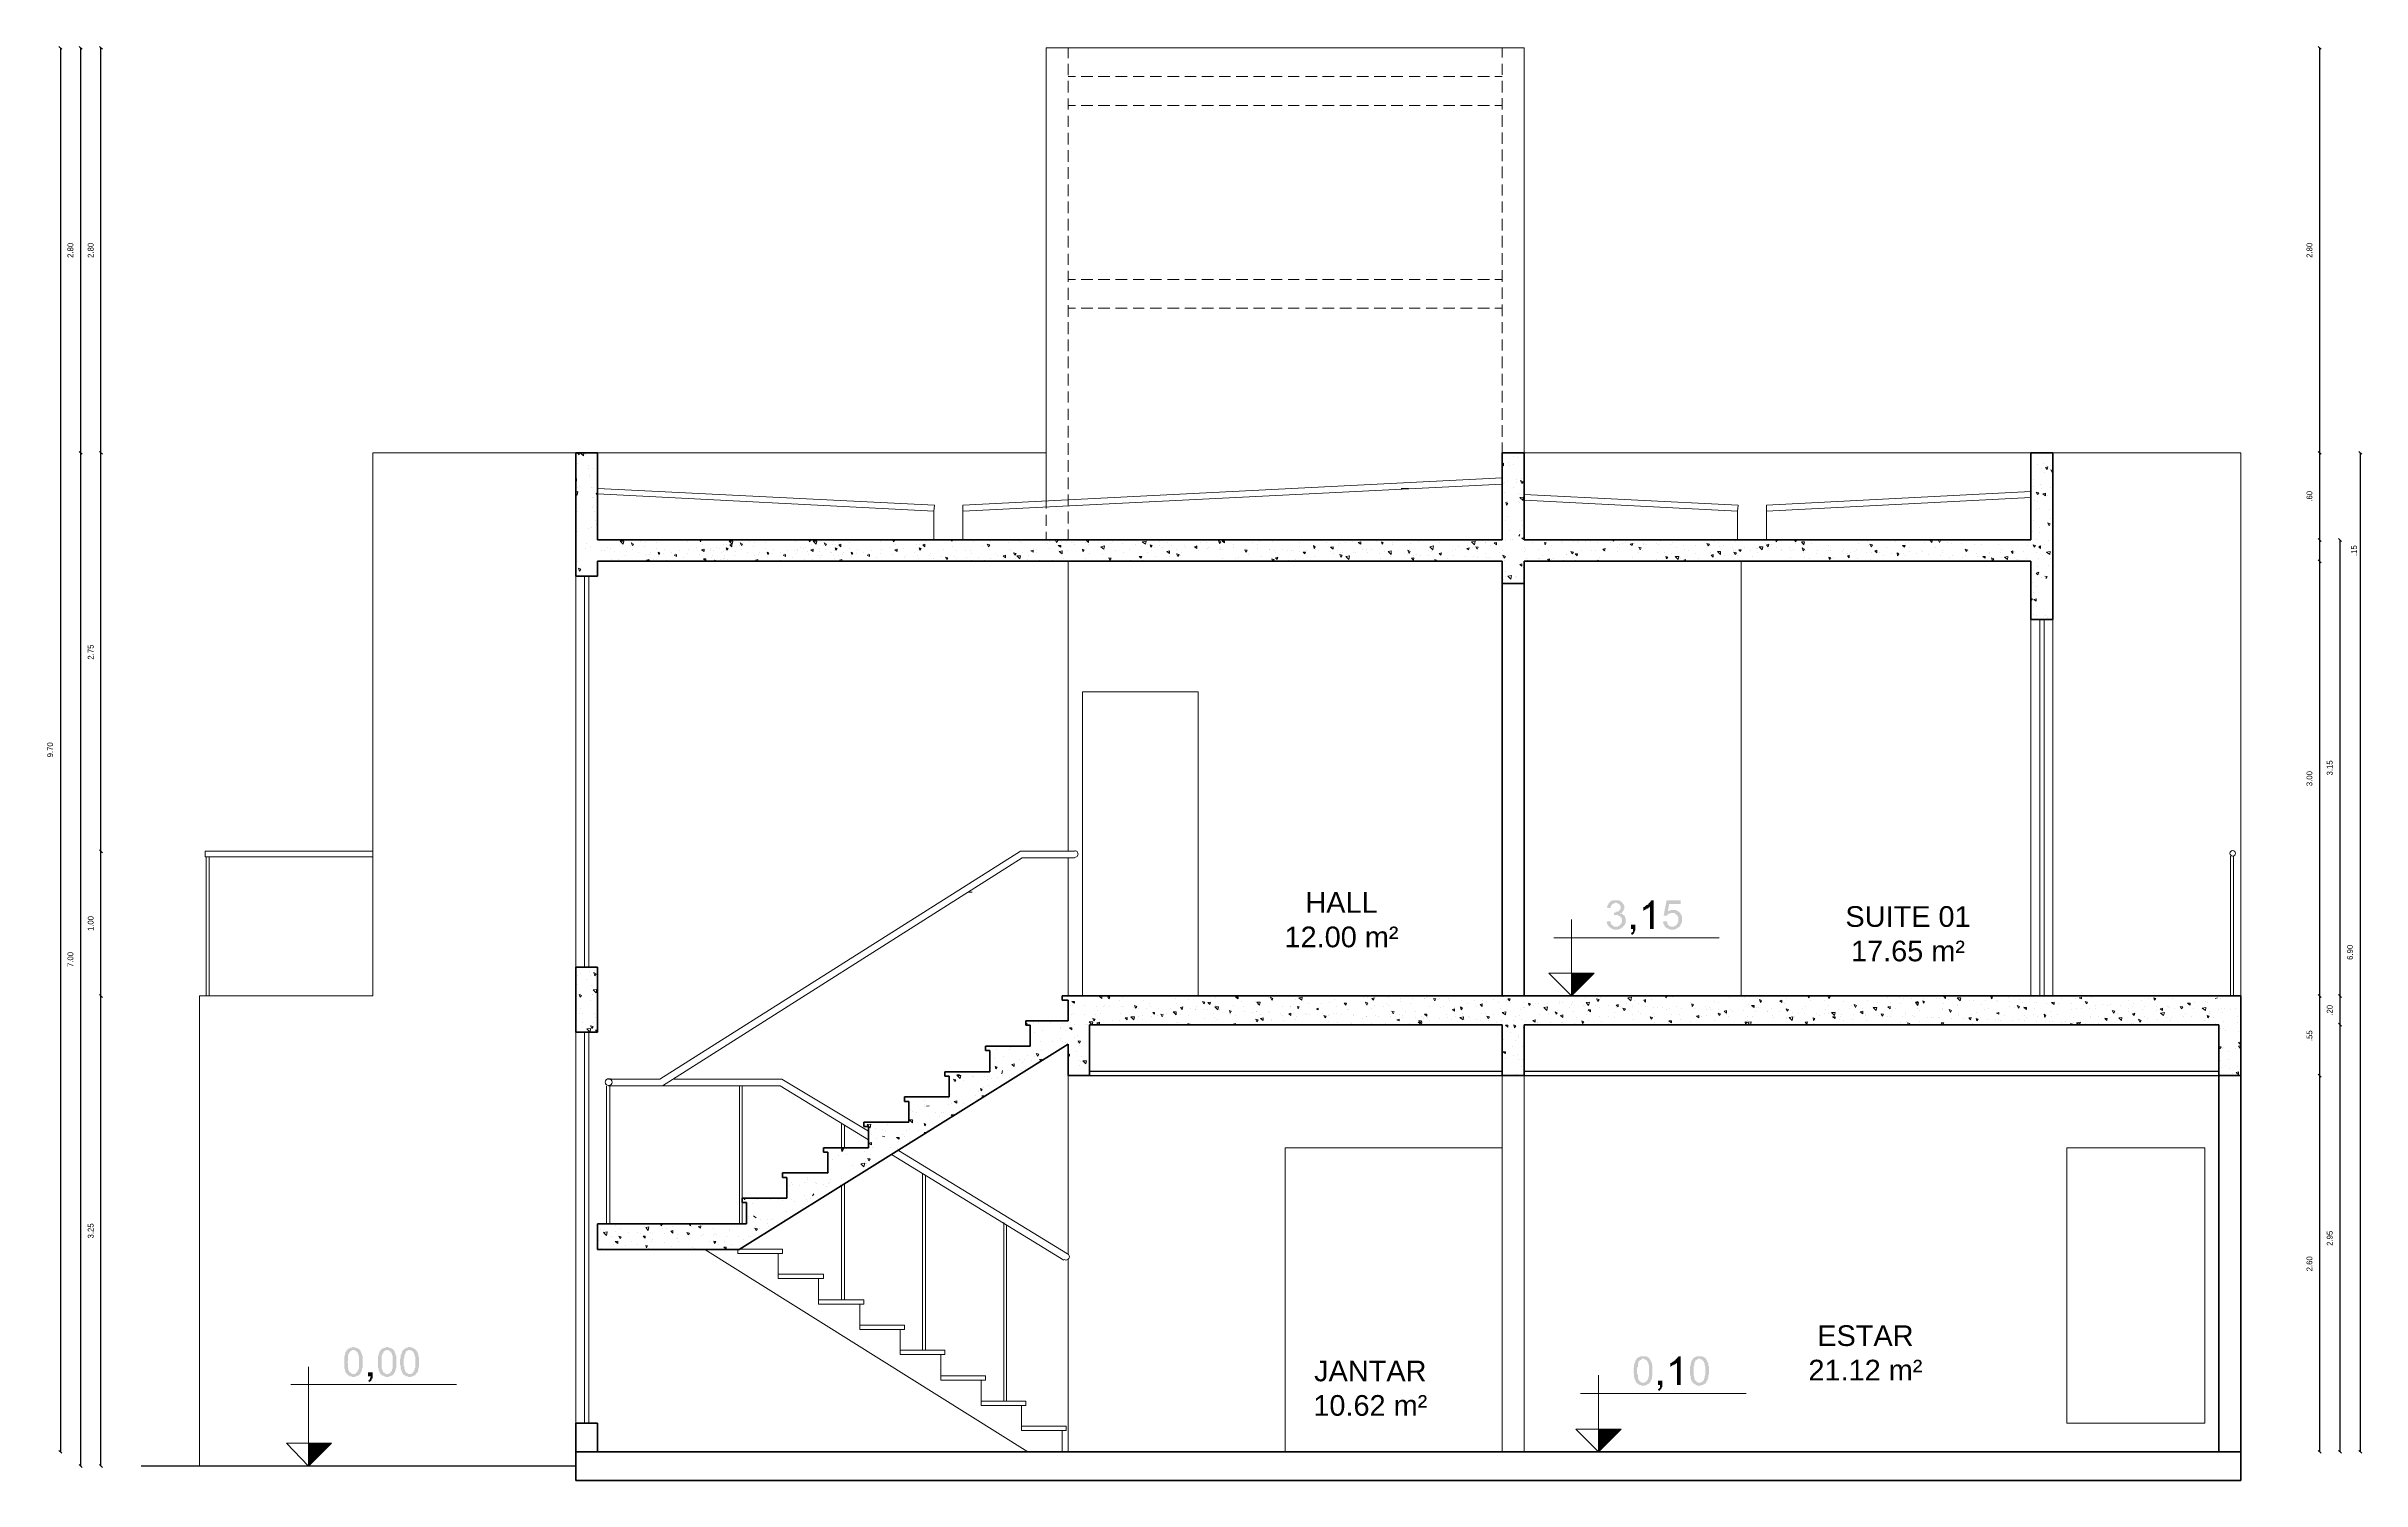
# Model space of a CAD drawing. Header units: metres. Extents: x 6 to 145, y 4 to 18.
# Drawn here: x 100.64 to 116.63, y 6.63 to 16.54 of the extents above; entities that cross this region are included whole.
import ezdxf

# ---------------------------------------------------------------- set-up
doc = ezdxf.new("R2010")
doc.units = ezdxf.units.M
doc.linetypes.add('DASHED2', pattern=[0.375, 0.25, -0.125])
doc.layers.get('0').update_dxf_attribs({"linetype": 'DASHED2'})
for name, color, linetype in [('01', 7, 'Continuous'), ('18-Textos', 7, 'Continuous'), ('ARQ - Cotas', 9, 'Continuous'), ('COTA', 5, 'Continuous')]:
    doc.layers.add(name, color=color, linetype=linetype)
doc.styles.add('ISA', font='stylu.ttf')
doc.styles.get("Standard").update_dxf_attribs({"font": 'arial.ttf'})
doc.dimstyles.new('ANAPAULA25', dxfattribs={"dimscale": 0, "dimtxt": 0.04, "dimasz": 0.02, "dimexe": 0.1, "dimexo": 0.4, "dimgap": 0.05, "dimtad": 1, "dimzin": 4, "dimdsep": 46, "dimtxsty": 'ISA', "dimblk": 'OBLIQUE', "dimcen": 0.03, "dimse1": 1, "dimse2": 1, "dimclrd": 256, "dimclrt": 256, "dimadec": 0, "dimazin": 0, "dimtfac": 1, "dimtmove": 2, "dimatfit": 3, "dimldrblk": 'OPEN30', "dimfxl": 0.1, "dimtolj": 1, "dimtzin": 0, "dimlwd": -1, "dimarcsym": 0})

# ---------------------------------------------------------------- blocks, each defined once
blk = doc.blocks.new('_Oblique')
at = {"color": 0, "linetype": 'ByBlock', "lineweight": -2}
blk.add_line((-0.5, -0.5), (0.5, 0.5), dxfattribs=at)
blk = doc.blocks.new('*D247')
at = {"layer": 'COTA', "ltscale": 1000, "transparency": 16777216}
blk.add_line((116.344, 6.829), (116.344, 9.428), dxfattribs=at)
at = {"layer": 'Defpoints', "color": 0, "ltscale": 1000, "transparency": 16777216}
for p in [(115.647, 9.428), (116.344, 9.428), (115.647, 6.829)]:
    blk.add_point(p, dxfattribs=at)
at = {"layer": 'COTA', "ltscale": 1000, "transparency": 16777216, "xscale": 0.02, "yscale": 0.02, "zscale": 0.02}
for p, rotation in [((116.344, 9.428), 90), ((116.344, 6.829), 270)]:
    blk.add_blockref('_Oblique', p, dxfattribs=dict(at, rotation=rotation))
at = {"layer": 'COTA', "ltscale": 1000, "transparency": 16777216, "insert": (116.273, 8.128), "char_height": 0.04, "attachment_point": 5, "rotation": 90, "style": 'ISA'}
blk.add_mtext('\\A1;2.60', dxfattribs=at)
blk = doc.blocks.new('_Open30')
at = {"layer": 'ARQ - Cotas', "color": 0, "lineweight": -2}
for p, q in [((-1, 0.27), (0, 0)), ((0, 0), (-1, -0.27)), ((0, 0), (-1, 0))]:
    blk.add_line(p, q, dxfattribs=at)
blk = doc.blocks.new('*D248')
at = {"layer": 'COTA', "ltscale": 1000, "transparency": 16777216}
blk.add_line((116.344, 9.428), (116.344, 9.978), dxfattribs=at)
at = {"layer": 'Defpoints', "color": 0, "ltscale": 1000, "transparency": 16777216}
for p in [(115.647, 9.978), (116.344, 9.978), (115.647, 9.428)]:
    blk.add_point(p, dxfattribs=at)
at = {"layer": 'COTA', "ltscale": 1000, "transparency": 16777216, "xscale": 0.02, "yscale": 0.02, "zscale": 0.02}
for p, rotation in [((116.344, 9.978), 90), ((116.344, 9.428), 270)]:
    blk.add_blockref('_Oblique', p, dxfattribs=dict(at, rotation=rotation))
at = {"layer": 'COTA', "ltscale": 1000, "transparency": 16777216, "insert": (116.273, 9.703), "char_height": 0.04, "attachment_point": 5, "rotation": 90, "style": 'ISA'}
blk.add_mtext('\\A1;.55', dxfattribs=at)
blk = doc.blocks.new('*D249')
at = {"layer": 'COTA', "ltscale": 1000, "transparency": 16777216}
blk.add_line((116.344, 9.978), (116.344, 12.98), dxfattribs=at)
at = {"layer": 'Defpoints', "color": 0, "ltscale": 1000, "transparency": 16777216}
for p in [(114.348, 12.98), (116.344, 12.98), (114.348, 9.978)]:
    blk.add_point(p, dxfattribs=at)
at = {"layer": 'COTA', "ltscale": 1000, "transparency": 16777216, "xscale": 0.02, "yscale": 0.02, "zscale": 0.02}
for p, rotation in [((116.344, 12.98), 90), ((116.344, 9.978), 270)]:
    blk.add_blockref('_Oblique', p, dxfattribs=dict(at, rotation=rotation))
at = {"layer": 'COTA', "ltscale": 1000, "transparency": 16777216, "insert": (116.273, 11.479), "char_height": 0.04, "attachment_point": 5, "rotation": 90, "style": 'ISA'}
blk.add_mtext('\\A1;3.00', dxfattribs=at)
blk = doc.blocks.new('*D250')
at = {"layer": 'COTA', "ltscale": 1000, "transparency": 16777216}
blk.add_line((116.344, 12.98), (116.344, 13.128), dxfattribs=at)
at = {"layer": 'Defpoints', "color": 0, "ltscale": 1000, "transparency": 16777216}
for p in [(114.348, 13.128), (116.344, 13.128), (114.348, 12.98)]:
    blk.add_point(p, dxfattribs=at)
at = {"layer": 'COTA', "ltscale": 1000, "transparency": 16777216, "xscale": 0.02, "yscale": 0.02, "zscale": 0.02}
for p, rotation in [((116.344, 13.128), 90), ((116.344, 12.98), 270)]:
    blk.add_blockref('_Oblique', p, dxfattribs=dict(at, rotation=rotation))
at = {"layer": 'COTA', "ltscale": 1000, "transparency": 16777216, "insert": (116.581, 13.054), "char_height": 0.04, "attachment_point": 5, "rotation": 90, "style": 'ISA'}
blk.add_mtext('\\A1;.15', dxfattribs=at)
blk = doc.blocks.new('*D251')
at = {"layer": 'COTA', "ltscale": 1000, "transparency": 16777216}
blk.add_line((116.344, 13.128), (116.344, 13.729), dxfattribs=at)
at = {"layer": 'Defpoints', "color": 0, "ltscale": 1000, "transparency": 16777216}
for p in [(114.348, 13.729), (116.344, 13.729), (114.348, 13.128)]:
    blk.add_point(p, dxfattribs=at)
at = {"layer": 'COTA', "ltscale": 1000, "transparency": 16777216, "xscale": 0.02, "yscale": 0.02, "zscale": 0.02}
for p, rotation in [((116.344, 13.729), 90), ((116.344, 13.128), 270)]:
    blk.add_blockref('_Oblique', p, dxfattribs=dict(at, rotation=rotation))
at = {"layer": 'COTA', "ltscale": 1000, "transparency": 16777216, "insert": (116.273, 13.429), "char_height": 0.04, "attachment_point": 5, "rotation": 90, "style": 'ISA'}
blk.add_mtext('\\A1;.60', dxfattribs=at)
blk = doc.blocks.new('*D252')
at = {"layer": 'COTA', "ltscale": 1000, "transparency": 16777216}
blk.add_line((116.344, 13.729), (116.344, 16.527), dxfattribs=at)
at = {"layer": 'Defpoints', "color": 0, "ltscale": 1000, "transparency": 16777216}
for p in [(110.851, 16.527), (116.344, 16.527), (110.851, 13.729)]:
    blk.add_point(p, dxfattribs=at)
at = {"layer": 'COTA', "ltscale": 1000, "transparency": 16777216, "xscale": 0.02, "yscale": 0.02, "zscale": 0.02}
for p, rotation in [((116.344, 16.527), 90), ((116.344, 13.729), 270)]:
    blk.add_blockref('_Oblique', p, dxfattribs=dict(at, rotation=rotation))
at = {"layer": 'COTA', "ltscale": 1000, "transparency": 16777216, "insert": (116.273, 15.128), "char_height": 0.04, "attachment_point": 5, "rotation": 90, "style": 'ISA'}
blk.add_mtext('\\A1;2.80', dxfattribs=at)
blk = doc.blocks.new('*D253')
at = {"layer": 'COTA', "ltscale": 1000, "transparency": 16777216}
blk.add_line((116.484, 6.829), (116.484, 9.779), dxfattribs=at)
at = {"layer": 'Defpoints', "color": 0, "ltscale": 1000, "transparency": 16777216}
for p in [(115.647, 9.779), (116.484, 9.779), (115.647, 6.829)]:
    blk.add_point(p, dxfattribs=at)
at = {"layer": 'COTA', "ltscale": 1000, "transparency": 16777216, "xscale": 0.02, "yscale": 0.02, "zscale": 0.02}
for p, rotation in [((116.484, 9.779), 90), ((116.484, 6.829), 270)]:
    blk.add_blockref('_Oblique', p, dxfattribs=dict(at, rotation=rotation))
at = {"layer": 'COTA', "ltscale": 1000, "transparency": 16777216, "insert": (116.413, 8.304), "char_height": 0.04, "attachment_point": 5, "rotation": 90, "style": 'ISA'}
blk.add_mtext('\\A1;2.95', dxfattribs=at)
blk = doc.blocks.new('*D254')
at = {"layer": 'COTA', "ltscale": 1000, "transparency": 16777216}
blk.add_line((116.484, 9.779), (116.484, 9.978), dxfattribs=at)
at = {"layer": 'Defpoints', "color": 0, "ltscale": 1000, "transparency": 16777216}
for p in [(115.573, 9.978), (116.484, 9.978), (115.573, 9.779)]:
    blk.add_point(p, dxfattribs=at)
at = {"layer": 'COTA', "ltscale": 1000, "transparency": 16777216, "xscale": 0.02, "yscale": 0.02, "zscale": 0.02}
for p, rotation in [((116.484, 9.978), 90), ((116.484, 9.779), 270)]:
    blk.add_blockref('_Oblique', p, dxfattribs=dict(at, rotation=rotation))
at = {"layer": 'COTA', "ltscale": 1000, "transparency": 16777216, "insert": (116.413, 9.879), "char_height": 0.04, "attachment_point": 5, "rotation": 90, "style": 'ISA'}
blk.add_mtext('\\A1;.20', dxfattribs=at)
blk = doc.blocks.new('*D255')
at = {"layer": 'COTA', "ltscale": 1000, "transparency": 16777216}
blk.add_line((116.484, 9.978), (116.484, 13.128), dxfattribs=at)
at = {"layer": 'Defpoints', "color": 0, "ltscale": 1000, "transparency": 16777216}
for p in [(110.698, 13.128), (116.484, 13.128), (110.698, 9.978)]:
    blk.add_point(p, dxfattribs=at)
at = {"layer": 'COTA', "ltscale": 1000, "transparency": 16777216, "xscale": 0.02, "yscale": 0.02, "zscale": 0.02}
for p, rotation in [((116.484, 13.128), 90), ((116.484, 9.978), 270)]:
    blk.add_blockref('_Oblique', p, dxfattribs=dict(at, rotation=rotation))
at = {"layer": 'COTA', "ltscale": 1000, "transparency": 16777216, "insert": (116.413, 11.553), "char_height": 0.04, "attachment_point": 5, "rotation": 90, "style": 'ISA'}
blk.add_mtext('\\A1;3.15', dxfattribs=at)
blk = doc.blocks.new('*D256')
at = {"layer": 'COTA', "ltscale": 1000, "transparency": 16777216}
blk.add_line((116.624, 13.729), (116.624, 6.829), dxfattribs=at)
at = {"layer": 'Defpoints', "color": 0, "ltscale": 1000, "transparency": 16777216}
for p in [(114.5, 13.729), (114.5, 6.829), (116.624, 6.829)]:
    blk.add_point(p, dxfattribs=at)
at = {"layer": 'COTA', "ltscale": 1000, "transparency": 16777216, "xscale": 0.02, "yscale": 0.02, "zscale": 0.02}
for p, rotation in [((116.624, 13.729), 90), ((116.624, 6.829), 270)]:
    blk.add_blockref('_Oblique', p, dxfattribs=dict(at, rotation=rotation))
at = {"layer": 'COTA', "ltscale": 1000, "transparency": 16777216, "insert": (116.553, 10.279), "char_height": 0.04, "attachment_point": 5, "rotation": 90, "style": 'ISA'}
blk.add_mtext('\\A1;6.90', dxfattribs=at)
blk = doc.blocks.new('*D257')
at = {"layer": 'COTA', "ltscale": 1000, "transparency": 16777216}
blk.add_line((101.022, 6.731), (101.022, 9.978), dxfattribs=at)
at = {"layer": 'Defpoints', "color": 0, "ltscale": 1000, "transparency": 16777216}
for p in [(101.022, 9.978), (101.702, 9.978), (101.702, 6.731)]:
    blk.add_point(p, dxfattribs=at)
at = {"layer": 'COTA', "ltscale": 1000, "transparency": 16777216, "xscale": 0.02, "yscale": 0.02, "zscale": 0.02}
for p, rotation in [((101.022, 9.978), 90), ((101.022, 6.731), 270)]:
    blk.add_blockref('_Oblique', p, dxfattribs=dict(at, rotation=rotation))
at = {"layer": 'COTA', "ltscale": 1000, "transparency": 16777216, "insert": (100.951, 8.355), "char_height": 0.04, "attachment_point": 5, "rotation": 90, "style": 'ISA'}
blk.add_mtext('\\A1;3.25', dxfattribs=at)
blk = doc.blocks.new('*D258')
at = {"layer": 'COTA', "ltscale": 1000, "transparency": 16777216}
blk.add_line((101.022, 9.978), (101.022, 10.977), dxfattribs=at)
at = {"layer": 'Defpoints', "color": 0, "ltscale": 1000, "transparency": 16777216}
for p in [(101.022, 10.977), (101.741, 10.977), (101.702, 9.978)]:
    blk.add_point(p, dxfattribs=at)
at = {"layer": 'COTA', "ltscale": 1000, "transparency": 16777216, "xscale": 0.02, "yscale": 0.02, "zscale": 0.02}
for p, rotation in [((101.022, 10.977), 90), ((101.022, 9.978), 270)]:
    blk.add_blockref('_Oblique', p, dxfattribs=dict(at, rotation=rotation))
at = {"layer": 'COTA', "ltscale": 1000, "transparency": 16777216, "insert": (100.951, 10.478), "char_height": 0.04, "attachment_point": 5, "rotation": 90, "style": 'ISA'}
blk.add_mtext('\\A1;1.00', dxfattribs=at)
blk = doc.blocks.new('*D259')
at = {"layer": 'COTA', "ltscale": 1000, "transparency": 16777216}
blk.add_line((101.022, 10.977), (101.022, 13.729), dxfattribs=at)
at = {"layer": 'Defpoints', "color": 0, "ltscale": 1000, "transparency": 16777216}
for p in [(101.022, 13.729), (102.9, 13.729), (102.9, 10.977)]:
    blk.add_point(p, dxfattribs=at)
at = {"layer": 'COTA', "ltscale": 1000, "transparency": 16777216, "xscale": 0.02, "yscale": 0.02, "zscale": 0.02}
for p, rotation in [((101.022, 13.729), 90), ((101.022, 10.977), 270)]:
    blk.add_blockref('_Oblique', p, dxfattribs=dict(at, rotation=rotation))
at = {"layer": 'COTA', "ltscale": 1000, "transparency": 16777216, "insert": (100.951, 12.353), "char_height": 0.04, "attachment_point": 5, "rotation": 90, "style": 'ISA'}
blk.add_mtext('\\A1;2.75', dxfattribs=at)
blk = doc.blocks.new('*D260')
at = {"layer": 'COTA', "ltscale": 1000, "transparency": 16777216}
blk.add_line((100.882, 6.731), (100.882, 13.729), dxfattribs=at)
at = {"layer": 'Defpoints', "color": 0, "ltscale": 1000, "transparency": 16777216}
for p in [(100.882, 13.729), (102.9, 13.729), (101.702, 6.731)]:
    blk.add_point(p, dxfattribs=at)
at = {"layer": 'COTA', "ltscale": 1000, "transparency": 16777216, "xscale": 0.02, "yscale": 0.02, "zscale": 0.02}
for p, rotation in [((100.882, 13.729), 90), ((100.882, 6.731), 270)]:
    blk.add_blockref('_Oblique', p, dxfattribs=dict(at, rotation=rotation))
at = {"layer": 'COTA', "ltscale": 1000, "transparency": 16777216, "insert": (100.811, 10.23), "char_height": 0.04, "attachment_point": 5, "rotation": 90, "style": 'ISA'}
blk.add_mtext('\\A1;7.00', dxfattribs=at)
blk = doc.blocks.new('*D261')
at = {"layer": 'COTA', "ltscale": 1000, "transparency": 16777216}
blk.add_line((101.022, 13.729), (101.022, 16.527), dxfattribs=at)
at = {"layer": 'Defpoints', "color": 0, "ltscale": 1000, "transparency": 16777216}
for p in [(101.022, 16.527), (107.549, 16.527), (107.549, 13.729)]:
    blk.add_point(p, dxfattribs=at)
at = {"layer": 'COTA', "ltscale": 1000, "transparency": 16777216, "xscale": 0.02, "yscale": 0.02, "zscale": 0.02}
for p, rotation in [((101.022, 16.527), 90), ((101.022, 13.729), 270)]:
    blk.add_blockref('_Oblique', p, dxfattribs=dict(at, rotation=rotation))
at = {"layer": 'COTA', "ltscale": 1000, "transparency": 16777216, "insert": (100.951, 15.128), "char_height": 0.04, "attachment_point": 5, "rotation": 90, "style": 'ISA'}
blk.add_mtext('\\A1;2.80', dxfattribs=at)
blk = doc.blocks.new('*D262')
at = {"layer": 'COTA', "ltscale": 1000, "transparency": 16777216}
blk.add_line((100.882, 13.729), (100.882, 16.527), dxfattribs=at)
at = {"layer": 'Defpoints', "color": 0, "ltscale": 1000, "transparency": 16777216}
for p in [(100.882, 16.527), (107.549, 16.527), (107.549, 13.729)]:
    blk.add_point(p, dxfattribs=at)
at = {"layer": 'COTA', "ltscale": 1000, "transparency": 16777216, "xscale": 0.02, "yscale": 0.02, "zscale": 0.02}
for p, rotation in [((100.882, 16.527), 90), ((100.882, 13.729), 270)]:
    blk.add_blockref('_Oblique', p, dxfattribs=dict(at, rotation=rotation))
at = {"layer": 'COTA', "ltscale": 1000, "transparency": 16777216, "insert": (100.811, 15.128), "char_height": 0.04, "attachment_point": 5, "rotation": 90, "style": 'ISA'}
blk.add_mtext('\\A1;2.80', dxfattribs=at)
blk = doc.blocks.new('*D263')
at = {"layer": 'COTA', "ltscale": 1000, "transparency": 16777216}
blk.add_line((100.742, 16.527), (100.742, 6.829), dxfattribs=at)
at = {"layer": 'Defpoints', "color": 0, "ltscale": 1000, "transparency": 16777216}
for p in [(107.549, 16.527), (100.742, 6.829), (107.549, 6.829)]:
    blk.add_point(p, dxfattribs=at)
at = {"layer": 'COTA', "ltscale": 1000, "transparency": 16777216, "xscale": 0.02, "yscale": 0.02, "zscale": 0.02}
for p, rotation in [((100.742, 16.527), 90), ((100.742, 6.829), 270)]:
    blk.add_blockref('_Oblique', p, dxfattribs=dict(at, rotation=rotation))
at = {"layer": 'COTA', "ltscale": 1000, "transparency": 16777216, "insert": (100.671, 11.678), "char_height": 0.04, "attachment_point": 5, "rotation": 90, "style": 'ISA'}
blk.add_mtext('\\A1;9.70', dxfattribs=at)

msp = doc.modelspace()

# ---------------------------------------------------------------- hatches: boundary and pattern name
at = {"layer": '01', "transparency": 33554559}
h = msp.add_hatch(color=256, dxfattribs=at)
h.paths.add_polyline_path([(102.702, 7.447), (102.702, 7.451), (102.702, 7.455), (102.702, 7.46), (102.702, 7.464), (102.702, 7.464), (102.702, 7.468), (102.702, 7.472), (102.702, 7.472), (102.702, 7.477), (102.702, 7.481), (102.702, 7.481), (102.702, 7.485), (102.702, 7.489), (102.702, 7.489), (102.702, 7.493), (102.706, 7.493), (102.706, 7.498), (102.706, 7.502), (102.706, 7.502), (102.706, 7.506), (102.706, 7.506), (102.71, 7.51), (102.71, 7.51), (102.71, 7.515), (102.71, 7.519), (102.715, 7.519), (102.715, 7.523), (102.715, 7.523), (102.719, 7.527), (102.719, 7.527), (102.719, 7.532), (102.723, 7.532), (102.723, 7.536), (102.727, 7.536), (102.727, 7.54), (102.727, 7.54), (102.731, 7.54), (102.731, 7.544), (102.736, 7.544), (102.736, 7.544), (102.74, 7.544), (102.744, 7.549), (102.744, 7.549), (102.748, 7.549), (102.748, 7.549), (102.753, 7.549), (102.757, 7.549), (102.757, 7.553), (102.761, 7.553), (102.765, 7.553), (102.765, 7.553), (102.77, 7.553), (102.77, 7.553), (102.774, 7.549), (102.778, 7.549), (102.778, 7.549), (102.782, 7.549), (102.786, 7.549), (102.786, 7.549), (102.791, 7.544), (102.791, 7.544), (102.795, 7.544), (102.795, 7.544), (102.799, 7.54), (102.799, 7.54), (102.803, 7.54), (102.803, 7.536), (102.808, 7.536), (102.808, 7.532), (102.812, 7.532), (102.812, 7.527), (102.812, 7.527), (102.816, 7.523), (102.816, 7.523), (102.816, 7.519), (102.82, 7.515), (102.82, 7.515), (102.82, 7.51), (102.82, 7.51), (102.825, 7.506), (102.825, 7.502), (102.825, 7.502), (102.825, 7.498), (102.825, 7.498), (102.825, 7.493), (102.829, 7.493), (102.829, 7.489), (102.829, 7.489), (102.829, 7.485), (102.829, 7.481), (102.829, 7.481), (102.829, 7.477), (102.829, 7.472), (102.829, 7.472), (102.829, 7.468), (102.829, 7.464), (102.829, 7.464), (102.829, 7.46), (102.829, 7.455), (102.829, 7.451), (102.829, 7.447), (102.829, 7.447), (102.829, 7.447), (102.829, 7.443), (102.829, 7.438), (102.829, 7.434), (102.829, 7.434), (102.829, 7.43), (102.829, 7.426), (102.829, 7.422), (102.829, 7.422), (102.829, 7.417), (102.829, 7.413), (102.829, 7.413), (102.829, 7.409), (102.829, 7.409), (102.825, 7.405), (102.825, 7.4), (102.825, 7.4), (102.825, 7.396), (102.825, 7.396), (102.825, 7.392), (102.825, 7.392), (102.82, 7.388), (102.82, 7.388), (102.82, 7.383), (102.82, 7.379), (102.816, 7.379), (102.816, 7.375), (102.816, 7.375), (102.812, 7.371), (102.812, 7.371), (102.812, 7.366), (102.808, 7.366), (102.808, 7.362), (102.803, 7.362), (102.803, 7.358), (102.803, 7.358), (102.799, 7.358), (102.799, 7.354), (102.795, 7.354), (102.791, 7.354), (102.791, 7.354), (102.786, 7.35), (102.786, 7.35), (102.782, 7.35), (102.782, 7.35), (102.778, 7.35), (102.774, 7.345), (102.774, 7.345), (102.77, 7.345), (102.765, 7.345), (102.765, 7.345), (102.761, 7.345), (102.761, 7.345), (102.757, 7.345), (102.753, 7.35), (102.753, 7.35), (102.748, 7.35), (102.744, 7.35), (102.744, 7.35), (102.74, 7.35), (102.74, 7.354), (102.736, 7.354), (102.736, 7.354), (102.731, 7.358), (102.731, 7.358), (102.727, 7.358), (102.727, 7.362), (102.723, 7.362), (102.723, 7.366), (102.719, 7.366), (102.719, 7.366), (102.719, 7.371), (102.719, 7.371), (102.715, 7.371), (102.715, 7.375), (102.715, 7.375), (102.715, 7.379), (102.71, 7.379), (102.71, 7.383), (102.71, 7.383), (102.71, 7.388), (102.706, 7.388), (102.706, 7.392), (102.706, 7.392), (102.706, 7.396), (102.706, 7.4), (102.706, 7.4), (102.702, 7.405), (102.702, 7.409), (102.702, 7.409), (102.702, 7.413), (102.702, 7.417), (102.702, 7.417), (102.702, 7.422), (102.702, 7.426), (102.702, 7.43), (102.702, 7.43), (102.702, 7.434), (102.702, 7.438), (102.702, 7.443), (102.702, 7.447), (102.702, 7.447)], flags=0)
h.paths.add_polyline_path([(102.723, 7.447), (102.727, 7.443), (102.727, 7.443), (102.727, 7.438), (102.727, 7.434), (102.727, 7.43), (102.727, 7.426), (102.727, 7.422), (102.727, 7.422), (102.727, 7.417), (102.727, 7.413), (102.727, 7.413), (102.727, 7.409), (102.727, 7.405), (102.727, 7.405), (102.731, 7.4), (102.731, 7.4), (102.731, 7.396), (102.731, 7.396), (102.731, 7.392), (102.731, 7.392), (102.736, 7.388), (102.736, 7.388), (102.736, 7.383), (102.736, 7.383), (102.736, 7.383), (102.74, 7.379), (102.74, 7.379), (102.744, 7.375), (102.744, 7.375), (102.748, 7.375), (102.748, 7.371), (102.753, 7.371), (102.753, 7.371), (102.757, 7.366), (102.757, 7.366), (102.761, 7.366), (102.765, 7.366), (102.765, 7.366), (102.77, 7.366), (102.77, 7.366), (102.774, 7.366), (102.774, 7.366), (102.778, 7.371), (102.778, 7.371), (102.782, 7.371), (102.782, 7.375), (102.786, 7.375), (102.786, 7.375), (102.791, 7.379), (102.791, 7.383), (102.795, 7.383), (102.795, 7.383), (102.795, 7.388), (102.795, 7.388), (102.795, 7.388), (102.799, 7.392), (102.799, 7.392), (102.799, 7.396), (102.799, 7.396), (102.799, 7.4), (102.799, 7.4), (102.803, 7.405), (102.803, 7.409), (102.803, 7.409), (102.803, 7.413), (102.803, 7.417), (102.803, 7.417), (102.803, 7.422), (102.803, 7.426), (102.803, 7.43), (102.803, 7.434), (102.803, 7.434), (102.803, 7.438), (102.803, 7.443), (102.803, 7.447), (102.803, 7.447), (102.803, 7.451), (102.803, 7.455), (102.803, 7.46), (102.803, 7.464), (102.803, 7.468), (102.803, 7.472), (102.803, 7.472), (102.803, 7.477), (102.803, 7.481), (102.803, 7.485), (102.803, 7.485), (102.803, 7.489), (102.803, 7.493), (102.799, 7.493), (102.799, 7.498), (102.799, 7.498), (102.799, 7.502), (102.799, 7.502), (102.799, 7.506), (102.799, 7.506), (102.795, 7.51), (102.795, 7.51), (102.795, 7.51), (102.795, 7.515), (102.795, 7.515), (102.791, 7.519), (102.791, 7.519), (102.786, 7.523), (102.786, 7.523), (102.782, 7.523), (102.782, 7.527), (102.778, 7.527), (102.778, 7.527), (102.774, 7.527), (102.774, 7.532), (102.77, 7.532), (102.765, 7.532), (102.765, 7.532), (102.761, 7.532), (102.761, 7.532), (102.757, 7.532), (102.753, 7.527), (102.753, 7.527), (102.748, 7.527), (102.748, 7.527), (102.744, 7.523), (102.744, 7.523), (102.74, 7.519), (102.74, 7.519), (102.736, 7.515), (102.736, 7.515), (102.736, 7.515), (102.736, 7.51), (102.736, 7.51), (102.731, 7.506), (102.731, 7.506), (102.731, 7.502), (102.731, 7.502), (102.731, 7.498), (102.731, 7.498), (102.727, 7.493), (102.727, 7.493), (102.727, 7.489), (102.727, 7.485), (102.727, 7.485), (102.727, 7.481), (102.727, 7.477), (102.727, 7.472), (102.727, 7.472), (102.727, 7.468), (102.727, 7.464), (102.727, 7.46), (102.727, 7.455), (102.727, 7.455), (102.723, 7.451), (102.723, 7.447)], flags=0)
h = msp.add_hatch(color=256, dxfattribs=at)
h.paths.add_polyline_path([(102.935, 7.447), (102.935, 7.451), (102.935, 7.455), (102.935, 7.46), (102.935, 7.464), (102.935, 7.464), (102.935, 7.468), (102.935, 7.472), (102.935, 7.472), (102.935, 7.477), (102.935, 7.481), (102.935, 7.481), (102.935, 7.485), (102.935, 7.489), (102.935, 7.489), (102.935, 7.493), (102.939, 7.493), (102.939, 7.498), (102.939, 7.502), (102.939, 7.502), (102.939, 7.506), (102.939, 7.506), (102.943, 7.51), (102.943, 7.51), (102.943, 7.515), (102.943, 7.519), (102.947, 7.519), (102.947, 7.523), (102.947, 7.523), (102.952, 7.527), (102.952, 7.527), (102.952, 7.532), (102.956, 7.532), (102.956, 7.536), (102.96, 7.536), (102.96, 7.54), (102.96, 7.54), (102.964, 7.54), (102.964, 7.544), (102.969, 7.544), (102.969, 7.544), (102.973, 7.544), (102.977, 7.549), (102.977, 7.549), (102.981, 7.549), (102.981, 7.549), (102.985, 7.549), (102.99, 7.549), (102.99, 7.553), (102.994, 7.553), (102.998, 7.553), (102.998, 7.553), (103.002, 7.553), (103.002, 7.553), (103.007, 7.549), (103.011, 7.549), (103.011, 7.549), (103.015, 7.549), (103.019, 7.549), (103.019, 7.549), (103.024, 7.544), (103.024, 7.544), (103.028, 7.544), (103.028, 7.544), (103.032, 7.54), (103.032, 7.54), (103.036, 7.54), (103.036, 7.536), (103.04, 7.536), (103.04, 7.532), (103.045, 7.532), (103.045, 7.527), (103.045, 7.527), (103.049, 7.523), (103.049, 7.523), (103.049, 7.519), (103.053, 7.515), (103.053, 7.515), (103.053, 7.51), (103.053, 7.51), (103.057, 7.506), (103.057, 7.502), (103.057, 7.502), (103.057, 7.498), (103.057, 7.498), (103.057, 7.493), (103.062, 7.493), (103.062, 7.489), (103.062, 7.489), (103.062, 7.485), (103.062, 7.481), (103.062, 7.481), (103.062, 7.477), (103.062, 7.472), (103.062, 7.472), (103.062, 7.468), (103.062, 7.464), (103.062, 7.464), (103.062, 7.46), (103.062, 7.455), (103.062, 7.451), (103.062, 7.447), (103.062, 7.447), (103.062, 7.447), (103.062, 7.443), (103.062, 7.438), (103.062, 7.434), (103.062, 7.434), (103.062, 7.43), (103.062, 7.426), (103.062, 7.422), (103.062, 7.422), (103.062, 7.417), (103.062, 7.413), (103.062, 7.413), (103.062, 7.409), (103.062, 7.409), (103.057, 7.405), (103.057, 7.4), (103.057, 7.4), (103.057, 7.396), (103.057, 7.396), (103.057, 7.392), (103.057, 7.392), (103.053, 7.388), (103.053, 7.388), (103.053, 7.383), (103.053, 7.379), (103.049, 7.379), (103.049, 7.375), (103.049, 7.375), (103.045, 7.371), (103.045, 7.371), (103.045, 7.366), (103.04, 7.366), (103.04, 7.362), (103.036, 7.362), (103.036, 7.358), (103.036, 7.358), (103.032, 7.358), (103.032, 7.354), (103.028, 7.354), (103.028, 7.354), (103.024, 7.354), (103.019, 7.35), (103.019, 7.35), (103.015, 7.35), (103.015, 7.35), (103.011, 7.35), (103.007, 7.345), (103.007, 7.345), (103.002, 7.345), (102.998, 7.345), (102.998, 7.345), (102.994, 7.345), (102.994, 7.345), (102.99, 7.345), (102.985, 7.35), (102.985, 7.35), (102.981, 7.35), (102.977, 7.35), (102.977, 7.35), (102.973, 7.35), (102.973, 7.354), (102.969, 7.354), (102.969, 7.354), (102.964, 7.358), (102.964, 7.358), (102.96, 7.358), (102.96, 7.362), (102.956, 7.362), (102.956, 7.366), (102.952, 7.366), (102.952, 7.366), (102.952, 7.371), (102.952, 7.371), (102.947, 7.371), (102.947, 7.375), (102.947, 7.375), (102.947, 7.379), (102.943, 7.379), (102.943, 7.383), (102.943, 7.383), (102.943, 7.388), (102.943, 7.388), (102.939, 7.392), (102.939, 7.392), (102.939, 7.396), (102.939, 7.4), (102.939, 7.4), (102.939, 7.405), (102.935, 7.409), (102.935, 7.409), (102.935, 7.413), (102.935, 7.417), (102.935, 7.417), (102.935, 7.422), (102.935, 7.426), (102.935, 7.43), (102.935, 7.43), (102.935, 7.434), (102.935, 7.438), (102.935, 7.443), (102.935, 7.447), (102.935, 7.447)], flags=0)
h.paths.add_polyline_path([(102.96, 7.447), (102.96, 7.443), (102.96, 7.443), (102.96, 7.438), (102.96, 7.434), (102.96, 7.43), (102.96, 7.426), (102.96, 7.422), (102.96, 7.422), (102.96, 7.417), (102.96, 7.413), (102.96, 7.413), (102.96, 7.409), (102.96, 7.405), (102.96, 7.405), (102.964, 7.4), (102.964, 7.4), (102.964, 7.396), (102.964, 7.396), (102.964, 7.392), (102.964, 7.392), (102.969, 7.388), (102.969, 7.388), (102.969, 7.383), (102.969, 7.383), (102.969, 7.383), (102.973, 7.379), (102.973, 7.379), (102.977, 7.375), (102.977, 7.375), (102.981, 7.375), (102.981, 7.371), (102.985, 7.371), (102.985, 7.371), (102.99, 7.366), (102.99, 7.366), (102.994, 7.366), (102.998, 7.366), (102.998, 7.366), (103.002, 7.366), (103.002, 7.366), (103.007, 7.366), (103.007, 7.366), (103.011, 7.371), (103.011, 7.371), (103.015, 7.371), (103.019, 7.375), (103.019, 7.375), (103.019, 7.375), (103.024, 7.379), (103.024, 7.383), (103.028, 7.383), (103.028, 7.383), (103.028, 7.388), (103.028, 7.388), (103.032, 7.388), (103.032, 7.392), (103.032, 7.392), (103.032, 7.396), (103.032, 7.396), (103.032, 7.4), (103.032, 7.4), (103.036, 7.405), (103.036, 7.409), (103.036, 7.409), (103.036, 7.413), (103.036, 7.417), (103.036, 7.417), (103.036, 7.422), (103.036, 7.426), (103.036, 7.43), (103.036, 7.434), (103.036, 7.434), (103.036, 7.438), (103.036, 7.443), (103.036, 7.447), (103.036, 7.447), (103.036, 7.451), (103.036, 7.455), (103.036, 7.46), (103.036, 7.464), (103.036, 7.468), (103.036, 7.472), (103.036, 7.472), (103.036, 7.477), (103.036, 7.481), (103.036, 7.485), (103.036, 7.485), (103.036, 7.489), (103.036, 7.493), (103.036, 7.493), (103.032, 7.498), (103.032, 7.498), (103.032, 7.502), (103.032, 7.502), (103.032, 7.506), (103.032, 7.506), (103.028, 7.51), (103.028, 7.51), (103.028, 7.51), (103.028, 7.515), (103.028, 7.515), (103.024, 7.519), (103.024, 7.519), (103.019, 7.523), (103.019, 7.523), (103.015, 7.523), (103.015, 7.527), (103.011, 7.527), (103.011, 7.527), (103.007, 7.527), (103.007, 7.532), (103.002, 7.532), (102.998, 7.532), (102.998, 7.532), (102.994, 7.532), (102.994, 7.532), (102.99, 7.532), (102.985, 7.527), (102.985, 7.527), (102.981, 7.527), (102.981, 7.527), (102.977, 7.523), (102.977, 7.523), (102.973, 7.519), (102.973, 7.519), (102.973, 7.515), (102.969, 7.515), (102.969, 7.515), (102.969, 7.51), (102.969, 7.51), (102.964, 7.506), (102.964, 7.506), (102.964, 7.502), (102.964, 7.502), (102.964, 7.498), (102.964, 7.498), (102.96, 7.493), (102.96, 7.493), (102.96, 7.489), (102.96, 7.485), (102.96, 7.485), (102.96, 7.481), (102.96, 7.477), (102.96, 7.472), (102.96, 7.472), (102.96, 7.468), (102.96, 7.464), (102.96, 7.46), (102.96, 7.455), (102.96, 7.455), (102.96, 7.451), (102.96, 7.447)], flags=0)
h = msp.add_hatch(color=256, dxfattribs=at)
h.paths.add_polyline_path([(103.087, 7.447), (103.087, 7.451), (103.087, 7.455), (103.087, 7.46), (103.087, 7.464), (103.087, 7.464), (103.087, 7.468), (103.087, 7.472), (103.091, 7.472), (103.091, 7.477), (103.091, 7.481), (103.091, 7.481), (103.091, 7.485), (103.091, 7.489), (103.091, 7.489), (103.091, 7.493), (103.091, 7.493), (103.091, 7.498), (103.096, 7.502), (103.096, 7.502), (103.096, 7.506), (103.096, 7.506), (103.096, 7.51), (103.1, 7.51), (103.1, 7.515), (103.1, 7.519), (103.1, 7.519), (103.104, 7.523), (103.104, 7.523), (103.104, 7.527), (103.108, 7.527), (103.108, 7.532), (103.112, 7.532), (103.112, 7.536), (103.112, 7.536), (103.117, 7.54), (103.117, 7.54), (103.121, 7.54), (103.121, 7.544), (103.125, 7.544), (103.125, 7.544), (103.129, 7.544), (103.129, 7.549), (103.134, 7.549), (103.138, 7.549), (103.138, 7.549), (103.142, 7.549), (103.142, 7.549), (103.146, 7.553), (103.151, 7.553), (103.155, 7.553), (103.155, 7.553), (103.155, 7.553), (103.159, 7.553), (103.163, 7.549), (103.163, 7.549), (103.168, 7.549), (103.172, 7.549), (103.172, 7.549), (103.176, 7.549), (103.176, 7.544), (103.18, 7.544), (103.18, 7.544), (103.184, 7.544), (103.184, 7.54), (103.189, 7.54), (103.189, 7.54), (103.193, 7.536), (103.193, 7.536), (103.197, 7.532), (103.197, 7.532), (103.201, 7.527), (103.201, 7.527), (103.201, 7.523), (103.206, 7.523), (103.206, 7.519), (103.206, 7.515), (103.21, 7.515), (103.21, 7.51), (103.21, 7.51), (103.21, 7.506), (103.214, 7.502), (103.214, 7.502), (103.214, 7.498), (103.214, 7.498), (103.214, 7.493), (103.214, 7.493), (103.214, 7.489), (103.214, 7.489), (103.218, 7.485), (103.218, 7.481), (103.218, 7.481), (103.218, 7.477), (103.218, 7.472), (103.218, 7.472), (103.218, 7.468), (103.218, 7.464), (103.218, 7.464), (103.218, 7.46), (103.218, 7.455), (103.218, 7.451), (103.218, 7.447), (103.218, 7.447), (103.218, 7.447), (103.218, 7.443), (103.218, 7.438), (103.218, 7.434), (103.218, 7.434), (103.218, 7.43), (103.218, 7.426), (103.218, 7.422), (103.218, 7.422), (103.218, 7.417), (103.218, 7.413), (103.218, 7.413), (103.214, 7.409), (103.214, 7.409), (103.214, 7.405), (103.214, 7.4), (103.214, 7.4), (103.214, 7.396), (103.214, 7.396), (103.21, 7.392), (103.21, 7.392), (103.21, 7.388), (103.21, 7.388), (103.21, 7.383), (103.206, 7.379), (103.206, 7.379), (103.206, 7.375), (103.201, 7.375), (103.201, 7.371), (103.201, 7.371), (103.197, 7.366), (103.197, 7.366), (103.193, 7.362), (103.193, 7.362), (103.193, 7.358), (103.189, 7.358), (103.189, 7.358), (103.184, 7.354), (103.184, 7.354), (103.18, 7.354), (103.18, 7.354), (103.176, 7.35), (103.172, 7.35), (103.172, 7.35), (103.168, 7.35), (103.168, 7.35), (103.163, 7.345), (103.159, 7.345), (103.159, 7.345), (103.155, 7.345), (103.155, 7.345), (103.151, 7.345), (103.146, 7.345), (103.146, 7.345), (103.142, 7.35), (103.138, 7.35), (103.138, 7.35), (103.134, 7.35), (103.129, 7.35), (103.129, 7.35), (103.125, 7.354), (103.125, 7.354), (103.121, 7.354), (103.121, 7.358), (103.117, 7.358), (103.117, 7.358), (103.112, 7.362), (103.112, 7.362), (103.108, 7.366), (103.108, 7.366), (103.108, 7.366), (103.108, 7.371), (103.104, 7.371), (103.104, 7.371), (103.104, 7.375), (103.104, 7.375), (103.1, 7.379), (103.1, 7.379), (103.1, 7.383), (103.1, 7.383), (103.096, 7.388), (103.096, 7.388), (103.096, 7.392), (103.096, 7.392), (103.096, 7.396), (103.096, 7.4), (103.091, 7.4), (103.091, 7.405), (103.091, 7.409), (103.091, 7.409), (103.091, 7.413), (103.091, 7.417), (103.091, 7.417), (103.091, 7.422), (103.091, 7.426), (103.087, 7.43), (103.087, 7.43), (103.087, 7.434), (103.087, 7.438), (103.087, 7.443), (103.087, 7.447), (103.087, 7.447)], flags=0)
h.paths.add_polyline_path([(103.112, 7.447), (103.112, 7.443), (103.112, 7.443), (103.112, 7.438), (103.112, 7.434), (103.112, 7.43), (103.112, 7.426), (103.112, 7.422), (103.117, 7.422), (103.117, 7.417), (103.117, 7.413), (103.117, 7.413), (103.117, 7.409), (103.117, 7.405), (103.117, 7.405), (103.117, 7.4), (103.117, 7.4), (103.121, 7.396), (103.121, 7.396), (103.121, 7.392), (103.121, 7.392), (103.121, 7.388), (103.121, 7.388), (103.125, 7.383), (103.125, 7.383), (103.125, 7.383), (103.125, 7.379), (103.129, 7.379), (103.129, 7.375), (103.134, 7.375), (103.134, 7.375), (103.138, 7.371), (103.138, 7.371), (103.142, 7.371), (103.142, 7.366), (103.146, 7.366), (103.151, 7.366), (103.151, 7.366), (103.155, 7.366), (103.155, 7.366), (103.159, 7.366), (103.159, 7.366), (103.163, 7.366), (103.168, 7.371), (103.168, 7.371), (103.172, 7.371), (103.172, 7.375), (103.176, 7.375), (103.176, 7.375), (103.18, 7.379), (103.18, 7.383), (103.18, 7.383), (103.184, 7.383), (103.184, 7.388), (103.184, 7.388), (103.184, 7.388), (103.184, 7.392), (103.189, 7.392), (103.189, 7.396), (103.189, 7.396), (103.189, 7.4), (103.189, 7.4), (103.189, 7.405), (103.189, 7.409), (103.193, 7.409), (103.193, 7.413), (103.193, 7.417), (103.193, 7.417), (103.193, 7.422), (103.193, 7.426), (103.193, 7.43), (103.193, 7.434), (103.193, 7.434), (103.193, 7.438), (103.193, 7.443), (103.193, 7.447), (103.193, 7.447), (103.193, 7.451), (103.193, 7.455), (103.193, 7.46), (103.193, 7.464), (103.193, 7.468), (103.193, 7.472), (103.193, 7.472), (103.193, 7.477), (103.193, 7.481), (103.193, 7.485), (103.193, 7.485), (103.189, 7.489), (103.189, 7.493), (103.189, 7.493), (103.189, 7.498), (103.189, 7.498), (103.189, 7.502), (103.189, 7.502), (103.184, 7.506), (103.184, 7.506), (103.184, 7.51), (103.184, 7.51), (103.184, 7.51), (103.184, 7.515), (103.18, 7.515), (103.18, 7.519), (103.18, 7.519), (103.176, 7.523), (103.176, 7.523), (103.172, 7.523), (103.172, 7.527), (103.168, 7.527), (103.163, 7.527), (103.163, 7.527), (103.159, 7.532), (103.159, 7.532), (103.155, 7.532), (103.155, 7.532), (103.151, 7.532), (103.146, 7.532), (103.146, 7.532), (103.142, 7.527), (103.142, 7.527), (103.138, 7.527), (103.134, 7.527), (103.134, 7.523), (103.129, 7.523), (103.129, 7.519), (103.129, 7.519), (103.125, 7.515), (103.125, 7.515), (103.125, 7.515), (103.125, 7.51), (103.121, 7.51), (103.121, 7.506), (103.121, 7.506), (103.121, 7.502), (103.121, 7.502), (103.117, 7.498), (103.117, 7.498), (103.117, 7.493), (103.117, 7.493), (103.117, 7.489), (103.117, 7.485), (103.117, 7.485), (103.117, 7.481), (103.117, 7.477), (103.112, 7.472), (103.112, 7.472), (103.112, 7.468), (103.112, 7.464), (103.112, 7.46), (103.112, 7.455), (103.112, 7.455), (103.112, 7.451), (103.112, 7.447)], flags=0)
for points in [[(102.867, 7.35), (102.867, 7.379), (102.897, 7.379), (102.897, 7.35), (102.897, 7.345), (102.897, 7.345), (102.897, 7.341), (102.897, 7.337), (102.897, 7.337), (102.892, 7.333), (102.892, 7.328), (102.892, 7.328), (102.892, 7.324), (102.892, 7.324), (102.888, 7.324), (102.888, 7.32), (102.888, 7.32), (102.884, 7.316), (102.884, 7.316), (102.88, 7.316), (102.875, 7.311), (102.875, 7.311), (102.875, 7.311), (102.867, 7.32), (102.871, 7.324), (102.871, 7.324), (102.875, 7.324), (102.875, 7.328), (102.875, 7.328), (102.88, 7.333), (102.88, 7.333), (102.88, 7.337), (102.88, 7.337), (102.88, 7.341), (102.884, 7.345), (102.884, 7.345), (102.884, 7.35), (102.884, 7.35)], [(111.931, 7.29), (111.906, 7.29), (111.906, 7.447), (111.906, 7.447), (111.906, 7.443), (111.901, 7.443), (111.901, 7.438), (111.897, 7.438), (111.897, 7.438), (111.893, 7.434), (111.889, 7.434), (111.889, 7.43), (111.884, 7.43), (111.884, 7.43), (111.88, 7.43), (111.88, 7.426), (111.876, 7.426), (111.872, 7.426), (111.872, 7.422), (111.868, 7.422), (111.868, 7.422), (111.863, 7.417), (111.863, 7.417), (111.859, 7.417), (111.859, 7.417), (111.859, 7.443), (111.859, 7.443), (111.863, 7.443), (111.868, 7.443), (111.868, 7.447), (111.872, 7.447), (111.872, 7.447), (111.876, 7.451), (111.88, 7.451), (111.88, 7.455), (111.884, 7.455), (111.884, 7.455), (111.889, 7.46), (111.889, 7.46), (111.893, 7.46), (111.893, 7.464), (111.893, 7.464), (111.897, 7.468), (111.897, 7.468), (111.901, 7.472), (111.901, 7.472), (111.906, 7.477), (111.906, 7.477), (111.91, 7.481), (111.91, 7.481), (111.91, 7.485), (111.914, 7.485), (111.914, 7.489), (111.914, 7.489), (111.914, 7.489), (111.931, 7.489)], [(111.774, 7.29), (111.774, 7.32), (111.804, 7.32), (111.804, 7.29), (111.804, 7.286), (111.804, 7.282), (111.804, 7.282), (111.804, 7.278), (111.8, 7.273), (111.8, 7.273), (111.8, 7.269), (111.8, 7.269), (111.8, 7.265), (111.796, 7.265), (111.796, 7.265), (111.796, 7.261), (111.791, 7.261), (111.791, 7.256), (111.787, 7.256), (111.787, 7.252), (111.783, 7.252), (111.783, 7.252), (111.779, 7.252), (111.774, 7.261), (111.774, 7.261), (111.779, 7.265), (111.779, 7.265), (111.783, 7.269), (111.783, 7.269), (111.783, 7.269), (111.787, 7.273), (111.787, 7.273), (111.787, 7.278), (111.787, 7.282), (111.787, 7.282), (111.787, 7.286), (111.787, 7.29), (111.787, 7.29)]]:
    msp.add_hatch(color=256, dxfattribs=at).paths.add_polyline_path(points)
h = msp.add_hatch(color=256, dxfattribs=at)
h.paths.add_polyline_path([(111.605, 7.388), (111.605, 7.392), (111.605, 7.396), (111.605, 7.4), (111.605, 7.4), (111.605, 7.405), (111.605, 7.409), (111.609, 7.413), (111.609, 7.413), (111.609, 7.417), (111.609, 7.422), (111.609, 7.422), (111.609, 7.426), (111.609, 7.426), (111.609, 7.43), (111.609, 7.434), (111.609, 7.434), (111.614, 7.438), (111.614, 7.438), (111.614, 7.443), (111.614, 7.443), (111.614, 7.447), (111.614, 7.447), (111.618, 7.451), (111.618, 7.455), (111.618, 7.455), (111.618, 7.46), (111.622, 7.464), (111.622, 7.464), (111.622, 7.468), (111.626, 7.468), (111.626, 7.472), (111.63, 7.472), (111.63, 7.477), (111.63, 7.477), (111.635, 7.477), (111.635, 7.481), (111.639, 7.481), (111.639, 7.481), (111.643, 7.485), (111.643, 7.485), (111.647, 7.485), (111.647, 7.485), (111.652, 7.489), (111.656, 7.489), (111.656, 7.489), (111.66, 7.489), (111.664, 7.489), (111.664, 7.489), (111.669, 7.489), (111.673, 7.489), (111.673, 7.489), (111.673, 7.489), (111.677, 7.489), (111.681, 7.489), (111.681, 7.489), (111.686, 7.489), (111.69, 7.489), (111.69, 7.489), (111.694, 7.489), (111.698, 7.485), (111.698, 7.485), (111.698, 7.485), (111.702, 7.485), (111.707, 7.481), (111.707, 7.481), (111.711, 7.477), (111.711, 7.477), (111.711, 7.477), (111.715, 7.472), (111.715, 7.472), (111.719, 7.468), (111.719, 7.464), (111.719, 7.464), (111.724, 7.46), (111.724, 7.46), (111.724, 7.455), (111.728, 7.455), (111.728, 7.451), (111.728, 7.451), (111.728, 7.447), (111.732, 7.443), (111.732, 7.443), (111.732, 7.438), (111.732, 7.434), (111.732, 7.434), (111.732, 7.43), (111.732, 7.43), (111.736, 7.426), (111.736, 7.426), (111.736, 7.422), (111.736, 7.422), (111.736, 7.417), (111.736, 7.413), (111.736, 7.413), (111.736, 7.409), (111.736, 7.405), (111.736, 7.4), (111.736, 7.4), (111.736, 7.396), (111.736, 7.392), (111.736, 7.388), (111.736, 7.388), (111.736, 7.383), (111.736, 7.383), (111.736, 7.379), (111.736, 7.375), (111.736, 7.371), (111.736, 7.371), (111.736, 7.366), (111.736, 7.362), (111.736, 7.362), (111.736, 7.358), (111.736, 7.354), (111.736, 7.354), (111.732, 7.35), (111.732, 7.345), (111.732, 7.345), (111.732, 7.341), (111.732, 7.341), (111.732, 7.337), (111.732, 7.337), (111.732, 7.333), (111.728, 7.333), (111.728, 7.328), (111.728, 7.324), (111.728, 7.324), (111.724, 7.32), (111.724, 7.32), (111.724, 7.316), (111.719, 7.311), (111.719, 7.311), (111.719, 7.307), (111.715, 7.307), (111.715, 7.303), (111.711, 7.303), (111.711, 7.303), (111.711, 7.299), (111.707, 7.299), (111.707, 7.299), (111.702, 7.295), (111.702, 7.295), (111.698, 7.295), (111.698, 7.29), (111.694, 7.29), (111.694, 7.29), (111.69, 7.29), (111.686, 7.29), (111.686, 7.286), (111.681, 7.286), (111.677, 7.286), (111.677, 7.286), (111.673, 7.286), (111.673, 7.286), (111.669, 7.286), (111.664, 7.286), (111.664, 7.286), (111.66, 7.286), (111.656, 7.286), (111.656, 7.29), (111.652, 7.29), (111.652, 7.29), (111.647, 7.29), (111.643, 7.295), (111.643, 7.295), (111.639, 7.295), (111.639, 7.295), (111.635, 7.299), (111.635, 7.299), (111.63, 7.303), (111.63, 7.303), (111.626, 7.303), (111.626, 7.307), (111.626, 7.307), (111.626, 7.307), (111.622, 7.311), (111.622, 7.311), (111.622, 7.316), (111.622, 7.316), (111.618, 7.32), (111.618, 7.32), (111.618, 7.324), (111.618, 7.324), (111.614, 7.328), (111.614, 7.328), (111.614, 7.333), (111.614, 7.333), (111.614, 7.337), (111.614, 7.341), (111.609, 7.341), (111.609, 7.345), (111.609, 7.345), (111.609, 7.35), (111.609, 7.354), (111.609, 7.354), (111.609, 7.358), (111.609, 7.362), (111.609, 7.366), (111.609, 7.366), (111.605, 7.371), (111.605, 7.375), (111.605, 7.379), (111.605, 7.383), (111.605, 7.383), (111.605, 7.388)], flags=0)
h.paths.add_polyline_path([(111.63, 7.388), (111.63, 7.383), (111.63, 7.379), (111.63, 7.379), (111.63, 7.375), (111.63, 7.371), (111.63, 7.366), (111.635, 7.362), (111.635, 7.358), (111.635, 7.358), (111.635, 7.354), (111.635, 7.35), (111.635, 7.35), (111.635, 7.345), (111.635, 7.341), (111.635, 7.341), (111.635, 7.337), (111.639, 7.337), (111.639, 7.333), (111.639, 7.333), (111.639, 7.328), (111.639, 7.328), (111.643, 7.328), (111.643, 7.324), (111.643, 7.324), (111.643, 7.324), (111.643, 7.32), (111.647, 7.32), (111.647, 7.316), (111.652, 7.316), (111.652, 7.311), (111.656, 7.311), (111.656, 7.311), (111.66, 7.307), (111.664, 7.307), (111.664, 7.307), (111.669, 7.307), (111.669, 7.307), (111.673, 7.307), (111.673, 7.307), (111.677, 7.307), (111.681, 7.307), (111.681, 7.307), (111.686, 7.311), (111.686, 7.311), (111.69, 7.311), (111.69, 7.311), (111.694, 7.316), (111.694, 7.316), (111.698, 7.32), (111.698, 7.32), (111.698, 7.324), (111.702, 7.324), (111.702, 7.324), (111.702, 7.328), (111.702, 7.328), (111.702, 7.333), (111.707, 7.333), (111.707, 7.337), (111.707, 7.337), (111.707, 7.341), (111.707, 7.341), (111.707, 7.345), (111.707, 7.345), (111.711, 7.35), (111.711, 7.354), (111.711, 7.354), (111.711, 7.358), (111.711, 7.362), (111.711, 7.366), (111.711, 7.371), (111.711, 7.371), (111.711, 7.375), (111.711, 7.379), (111.711, 7.383), (111.711, 7.388), (111.711, 7.388), (111.711, 7.392), (111.711, 7.396), (111.711, 7.4), (111.711, 7.405), (111.711, 7.409), (111.711, 7.413), (111.711, 7.413), (111.711, 7.417), (111.711, 7.422), (111.711, 7.426), (111.711, 7.426), (111.711, 7.43), (111.707, 7.43), (111.707, 7.434), (111.707, 7.438), (111.707, 7.438), (111.707, 7.443), (111.707, 7.443), (111.707, 7.447), (111.702, 7.447), (111.702, 7.451), (111.702, 7.451), (111.702, 7.451), (111.702, 7.455), (111.698, 7.455), (111.698, 7.455), (111.698, 7.46), (111.694, 7.46), (111.694, 7.464), (111.69, 7.464), (111.69, 7.468), (111.686, 7.468), (111.686, 7.468), (111.681, 7.468), (111.677, 7.468), (111.677, 7.472), (111.673, 7.472), (111.673, 7.472), (111.669, 7.472), (111.664, 7.472), (111.664, 7.468), (111.66, 7.468), (111.66, 7.468), (111.656, 7.468), (111.656, 7.464), (111.652, 7.464), (111.652, 7.464), (111.647, 7.46), (111.647, 7.46), (111.643, 7.455), (111.643, 7.455), (111.643, 7.451), (111.643, 7.451), (111.639, 7.451), (111.639, 7.447), (111.639, 7.447), (111.639, 7.443), (111.639, 7.443), (111.639, 7.438), (111.635, 7.438), (111.635, 7.434), (111.635, 7.43), (111.635, 7.43), (111.635, 7.426), (111.635, 7.422), (111.635, 7.422), (111.635, 7.417), (111.635, 7.413), (111.63, 7.413), (111.63, 7.409), (111.63, 7.405), (111.63, 7.4), (111.63, 7.396), (111.63, 7.392), (111.63, 7.388), (111.63, 7.388)], flags=0)
h = msp.add_hatch(color=256, dxfattribs=at)
h.paths.add_polyline_path([(111.995, 7.388), (111.995, 7.392), (111.995, 7.396), (111.995, 7.4), (111.995, 7.4), (111.995, 7.405), (111.995, 7.409), (111.995, 7.413), (111.995, 7.413), (111.995, 7.417), (111.995, 7.422), (111.999, 7.422), (111.999, 7.426), (111.999, 7.426), (111.999, 7.43), (111.999, 7.434), (111.999, 7.434), (111.999, 7.438), (111.999, 7.438), (112.003, 7.443), (112.003, 7.443), (112.003, 7.447), (112.003, 7.447), (112.003, 7.451), (112.007, 7.455), (112.007, 7.455), (112.007, 7.46), (112.011, 7.464), (112.011, 7.464), (112.011, 7.468), (112.016, 7.468), (112.016, 7.472), (112.016, 7.472), (112.02, 7.477), (112.02, 7.477), (112.024, 7.477), (112.024, 7.481), (112.024, 7.481), (112.028, 7.481), (112.028, 7.485), (112.033, 7.485), (112.037, 7.485), (112.037, 7.485), (112.041, 7.489), (112.041, 7.489), (112.045, 7.489), (112.05, 7.489), (112.05, 7.489), (112.054, 7.489), (112.058, 7.489), (112.058, 7.489), (112.058, 7.489), (112.062, 7.489), (112.067, 7.489), (112.071, 7.489), (112.071, 7.489), (112.075, 7.489), (112.079, 7.489), (112.079, 7.489), (112.083, 7.489), (112.083, 7.485), (112.088, 7.485), (112.088, 7.485), (112.092, 7.485), (112.092, 7.481), (112.096, 7.481), (112.096, 7.477), (112.1, 7.477), (112.1, 7.477), (112.105, 7.472), (112.105, 7.472), (112.109, 7.468), (112.109, 7.464), (112.109, 7.464), (112.113, 7.46), (112.113, 7.46), (112.113, 7.455), (112.113, 7.455), (112.117, 7.451), (112.117, 7.451), (112.117, 7.447), (112.117, 7.443), (112.122, 7.443), (112.122, 7.438), (112.122, 7.434), (112.122, 7.434), (112.122, 7.43), (112.122, 7.43), (112.122, 7.426), (112.122, 7.426), (112.122, 7.422), (112.126, 7.422), (112.126, 7.417), (112.126, 7.413), (112.126, 7.413), (112.126, 7.409), (112.126, 7.405), (112.126, 7.4), (112.126, 7.4), (112.126, 7.396), (112.126, 7.392), (112.126, 7.388), (112.126, 7.388), (112.126, 7.383), (112.126, 7.383), (112.126, 7.379), (112.126, 7.375), (112.126, 7.371), (112.126, 7.371), (112.126, 7.366), (112.126, 7.362), (112.126, 7.362), (112.122, 7.358), (112.122, 7.354), (112.122, 7.354), (112.122, 7.35), (112.122, 7.345), (112.122, 7.345), (112.122, 7.341), (112.122, 7.341), (112.122, 7.337), (112.117, 7.337), (112.117, 7.333), (112.117, 7.333), (112.117, 7.328), (112.117, 7.324), (112.113, 7.324), (112.113, 7.32), (112.113, 7.32), (112.109, 7.316), (112.109, 7.311), (112.109, 7.311), (112.105, 7.307), (112.105, 7.307), (112.105, 7.303), (112.1, 7.303), (112.1, 7.303), (112.096, 7.299), (112.096, 7.299), (112.096, 7.299), (112.092, 7.295), (112.092, 7.295), (112.088, 7.295), (112.083, 7.29), (112.083, 7.29), (112.079, 7.29), (112.079, 7.29), (112.075, 7.29), (112.071, 7.286), (112.071, 7.286), (112.067, 7.286), (112.062, 7.286), (112.062, 7.286), (112.058, 7.286), (112.058, 7.286), (112.054, 7.286), (112.05, 7.286), (112.05, 7.286), (112.045, 7.286), (112.041, 7.29), (112.041, 7.29), (112.037, 7.29), (112.037, 7.29), (112.033, 7.295), (112.033, 7.295), (112.028, 7.295), (112.028, 7.295), (112.024, 7.299), (112.024, 7.299), (112.02, 7.303), (112.02, 7.303), (112.016, 7.303), (112.016, 7.307), (112.016, 7.307), (112.011, 7.307), (112.011, 7.311), (112.011, 7.311), (112.011, 7.316), (112.007, 7.316), (112.007, 7.32), (112.007, 7.32), (112.007, 7.324), (112.003, 7.324), (112.003, 7.328), (112.003, 7.328), (112.003, 7.333), (112.003, 7.333), (111.999, 7.337), (111.999, 7.341), (111.999, 7.341), (111.999, 7.345), (111.999, 7.345), (111.999, 7.35), (111.999, 7.354), (111.999, 7.354), (111.995, 7.358), (111.995, 7.362), (111.995, 7.366), (111.995, 7.366), (111.995, 7.371), (111.995, 7.375), (111.995, 7.379), (111.995, 7.383), (111.995, 7.383), (111.995, 7.388)], flags=0)
h.paths.add_polyline_path([(112.02, 7.388), (112.02, 7.383), (112.02, 7.379), (112.02, 7.379), (112.02, 7.375), (112.02, 7.371), (112.02, 7.366), (112.02, 7.362), (112.02, 7.358), (112.02, 7.358), (112.02, 7.354), (112.024, 7.35), (112.024, 7.35), (112.024, 7.345), (112.024, 7.341), (112.024, 7.341), (112.024, 7.337), (112.024, 7.337), (112.028, 7.333), (112.028, 7.333), (112.028, 7.328), (112.028, 7.328), (112.028, 7.328), (112.028, 7.324), (112.033, 7.324), (112.033, 7.324), (112.033, 7.32), (112.037, 7.32), (112.037, 7.316), (112.041, 7.316), (112.041, 7.311), (112.045, 7.311), (112.045, 7.311), (112.05, 7.307), (112.05, 7.307), (112.054, 7.307), (112.054, 7.307), (112.058, 7.307), (112.058, 7.307), (112.062, 7.307), (112.067, 7.307), (112.067, 7.307), (112.071, 7.307), (112.071, 7.311), (112.075, 7.311), (112.075, 7.311), (112.079, 7.311), (112.083, 7.316), (112.083, 7.316), (112.083, 7.32), (112.088, 7.32), (112.088, 7.324), (112.088, 7.324), (112.092, 7.324), (112.092, 7.328), (112.092, 7.328), (112.092, 7.333), (112.092, 7.333), (112.096, 7.337), (112.096, 7.337), (112.096, 7.341), (112.096, 7.341), (112.096, 7.345), (112.096, 7.345), (112.096, 7.35), (112.096, 7.354), (112.1, 7.354), (112.1, 7.358), (112.1, 7.362), (112.1, 7.366), (112.1, 7.371), (112.1, 7.371), (112.1, 7.375), (112.1, 7.379), (112.1, 7.383), (112.1, 7.388), (112.1, 7.388), (112.1, 7.392), (112.1, 7.396), (112.1, 7.4), (112.1, 7.405), (112.1, 7.409), (112.1, 7.413), (112.1, 7.413), (112.1, 7.417), (112.1, 7.422), (112.096, 7.426), (112.096, 7.426), (112.096, 7.43), (112.096, 7.43), (112.096, 7.434), (112.096, 7.438), (112.096, 7.438), (112.096, 7.443), (112.092, 7.443), (112.092, 7.447), (112.092, 7.447), (112.092, 7.451), (112.092, 7.451), (112.092, 7.451), (112.088, 7.455), (112.088, 7.455), (112.088, 7.455), (112.083, 7.46), (112.083, 7.46), (112.079, 7.464), (112.079, 7.464), (112.075, 7.468), (112.075, 7.468), (112.071, 7.468), (112.071, 7.468), (112.067, 7.468), (112.067, 7.472), (112.062, 7.472), (112.058, 7.472), (112.058, 7.472), (112.054, 7.472), (112.05, 7.468), (112.05, 7.468), (112.045, 7.468), (112.045, 7.468), (112.041, 7.464), (112.041, 7.464), (112.037, 7.464), (112.037, 7.46), (112.033, 7.46), (112.033, 7.455), (112.033, 7.455), (112.033, 7.451), (112.028, 7.451), (112.028, 7.451), (112.028, 7.447), (112.028, 7.447), (112.028, 7.443), (112.024, 7.443), (112.024, 7.438), (112.024, 7.438), (112.024, 7.434), (112.024, 7.43), (112.024, 7.43), (112.024, 7.426), (112.024, 7.422), (112.02, 7.422), (112.02, 7.417), (112.02, 7.413), (112.02, 7.413), (112.02, 7.409), (112.02, 7.405), (112.02, 7.4), (112.02, 7.396), (112.02, 7.392), (112.02, 7.388), (112.02, 7.388)], flags=0)
at = {"layer": '18-Textos', "transparency": 33554559}
for points in [[(111.419, 10.491), (111.444, 10.495), (111.444, 10.491), (111.444, 10.491), (111.448, 10.487), (111.448, 10.482), (111.448, 10.482), (111.448, 10.478), (111.453, 10.474), (111.453, 10.474), (111.453, 10.47), (111.457, 10.47), (111.457, 10.47), (111.457, 10.465), (111.461, 10.465), (111.461, 10.465), (111.465, 10.461), (111.465, 10.461), (111.47, 10.461), (111.47, 10.457), (111.474, 10.457), (111.474, 10.457), (111.478, 10.457), (111.482, 10.457), (111.482, 10.457), (111.487, 10.457), (111.491, 10.457), (111.491, 10.457), (111.495, 10.457), (111.499, 10.457), (111.499, 10.461), (111.503, 10.461), (111.503, 10.461), (111.508, 10.465), (111.508, 10.465), (111.512, 10.465), (111.512, 10.47), (111.516, 10.47), (111.516, 10.474), (111.52, 10.474), (111.52, 10.478), (111.52, 10.478), (111.52, 10.482), (111.525, 10.487), (111.525, 10.487), (111.525, 10.491), (111.525, 10.491), (111.525, 10.495), (111.525, 10.499), (111.525, 10.499), (111.525, 10.499), (111.525, 10.504), (111.525, 10.508), (111.525, 10.508), (111.525, 10.512), (111.52, 10.516), (111.52, 10.516), (111.52, 10.521), (111.516, 10.521), (111.516, 10.525), (111.516, 10.525), (111.512, 10.525), (111.512, 10.529), (111.512, 10.529), (111.508, 10.533), (111.503, 10.533), (111.503, 10.533), (111.499, 10.533), (111.499, 10.537), (111.495, 10.537), (111.491, 10.537), (111.491, 10.537), (111.487, 10.537), (111.487, 10.537), (111.482, 10.537), (111.482, 10.537), (111.478, 10.537), (111.474, 10.537), (111.474, 10.537), (111.47, 10.533), (111.47, 10.533), (111.47, 10.554), (111.474, 10.554), (111.474, 10.554), (111.478, 10.554), (111.482, 10.554), (111.482, 10.559), (111.487, 10.559), (111.491, 10.559), (111.491, 10.559), (111.495, 10.559), (111.495, 10.559), (111.499, 10.563), (111.503, 10.563), (111.503, 10.563), (111.508, 10.567), (111.508, 10.567), (111.508, 10.571), (111.512, 10.571), (111.512, 10.571), (111.512, 10.576), (111.516, 10.58), (111.516, 10.58), (111.516, 10.584), (111.516, 10.588), (111.516, 10.588), (111.516, 10.592), (111.516, 10.597), (111.516, 10.597), (111.516, 10.601), (111.512, 10.601), (111.512, 10.605), (111.512, 10.609), (111.508, 10.609), (111.508, 10.609), (111.508, 10.614), (111.503, 10.614), (111.503, 10.614), (111.499, 10.618), (111.499, 10.618), (111.495, 10.618), (111.495, 10.618), (111.491, 10.618), (111.487, 10.622), (111.487, 10.622), (111.482, 10.622), (111.482, 10.622), (111.478, 10.622), (111.474, 10.618), (111.474, 10.618), (111.47, 10.618), (111.465, 10.618), (111.465, 10.614), (111.461, 10.614), (111.461, 10.614), (111.461, 10.614), (111.457, 10.609), (111.457, 10.609), (111.453, 10.605), (111.453, 10.605), (111.453, 10.601), (111.453, 10.601), (111.448, 10.597), (111.448, 10.592), (111.448, 10.592), (111.448, 10.588), (111.448, 10.584), (111.423, 10.588), (111.423, 10.592), (111.423, 10.597), (111.423, 10.597), (111.427, 10.601), (111.427, 10.605), (111.427, 10.605), (111.427, 10.609), (111.431, 10.609), (111.431, 10.614), (111.431, 10.614), (111.436, 10.618), (111.436, 10.618), (111.436, 10.622), (111.44, 10.622), (111.44, 10.626), (111.444, 10.626), (111.444, 10.626), (111.444, 10.631), (111.448, 10.631), (111.448, 10.631), (111.453, 10.635), (111.453, 10.635), (111.457, 10.635), (111.457, 10.635), (111.461, 10.639), (111.465, 10.639), (111.465, 10.639), (111.47, 10.639), (111.474, 10.639), (111.474, 10.639), (111.478, 10.639), (111.482, 10.639), (111.482, 10.639), (111.487, 10.639), (111.487, 10.639), (111.491, 10.639), (111.495, 10.639), (111.495, 10.639), (111.499, 10.639), (111.503, 10.639), (111.503, 10.639), (111.508, 10.635), (111.508, 10.635), (111.512, 10.635), (111.512, 10.635), (111.516, 10.631), (111.516, 10.631), (111.52, 10.631), (111.52, 10.626), (111.525, 10.626), (111.525, 10.622), (111.529, 10.622), (111.529, 10.618), (111.533, 10.618), (111.533, 10.614), (111.533, 10.614), (111.537, 10.614), (111.537, 10.609), (111.537, 10.605), (111.537, 10.605), (111.542, 10.601), (111.542, 10.601), (111.542, 10.597), (111.542, 10.592), (111.542, 10.592), (111.542, 10.588), (111.542, 10.584), (111.542, 10.584), (111.542, 10.58), (111.542, 10.58), (111.537, 10.576), (111.537, 10.571), (111.537, 10.571), (111.537, 10.567), (111.533, 10.567), (111.533, 10.567), (111.533, 10.563), (111.533, 10.563), (111.529, 10.559), (111.529, 10.559), (111.525, 10.554), (111.525, 10.554), (111.52, 10.55), (111.52, 10.55), (111.516, 10.55), (111.512, 10.55), (111.516, 10.546), (111.52, 10.546), (111.52, 10.546), (111.525, 10.546), (111.529, 10.542), (111.529, 10.542), (111.533, 10.542), (111.533, 10.537), (111.537, 10.537), (111.537, 10.537), (111.542, 10.533), (111.542, 10.533), (111.542, 10.533), (111.542, 10.529), (111.546, 10.529), (111.546, 10.525), (111.546, 10.521), (111.546, 10.521), (111.55, 10.516), (111.55, 10.516), (111.55, 10.512), (111.55, 10.508), (111.55, 10.508), (111.55, 10.504), (111.55, 10.499), (111.55, 10.499), (111.55, 10.495), (111.55, 10.495), (111.55, 10.491), (111.55, 10.487), (111.55, 10.487), (111.55, 10.482), (111.55, 10.478), (111.546, 10.478), (111.546, 10.474), (111.546, 10.474), (111.546, 10.47), (111.542, 10.47), (111.542, 10.465), (111.542, 10.465), (111.537, 10.461), (111.537, 10.461), (111.533, 10.457), (111.533, 10.457), (111.533, 10.453), (111.529, 10.453), (111.529, 10.453), (111.525, 10.449), (111.525, 10.449), (111.52, 10.449), (111.52, 10.444), (111.516, 10.444), (111.516, 10.444), (111.512, 10.44), (111.508, 10.44), (111.508, 10.44), (111.503, 10.44), (111.503, 10.44), (111.499, 10.436), (111.495, 10.436), (111.495, 10.436), (111.491, 10.436), (111.487, 10.436), (111.487, 10.436), (111.482, 10.436), (111.482, 10.436), (111.478, 10.436), (111.474, 10.436), (111.474, 10.436), (111.47, 10.436), (111.465, 10.44), (111.465, 10.44), (111.461, 10.44), (111.457, 10.44), (111.457, 10.44), (111.453, 10.444), (111.453, 10.444), (111.448, 10.444), (111.448, 10.449), (111.444, 10.449), (111.444, 10.449), (111.44, 10.453), (111.44, 10.453), (111.44, 10.453), (111.436, 10.457), (111.436, 10.457), (111.431, 10.461), (111.431, 10.461), (111.431, 10.465), (111.427, 10.465), (111.427, 10.47), (111.427, 10.47), (111.423, 10.474), (111.423, 10.478), (111.423, 10.478), (111.423, 10.482), (111.423, 10.482), (111.419, 10.487), (111.419, 10.491), (111.419, 10.491)], [(111.745, 10.44), (111.719, 10.44), (111.719, 10.597), (111.719, 10.597), (111.715, 10.592), (111.715, 10.592), (111.715, 10.588), (111.711, 10.588), (111.707, 10.588), (111.707, 10.584), (111.702, 10.584), (111.702, 10.58), (111.698, 10.58), (111.698, 10.58), (111.694, 10.58), (111.694, 10.576), (111.69, 10.576), (111.686, 10.576), (111.686, 10.571), (111.681, 10.571), (111.681, 10.571), (111.677, 10.567), (111.673, 10.567), (111.673, 10.567), (111.673, 10.567), (111.673, 10.592), (111.673, 10.592), (111.677, 10.592), (111.681, 10.592), (111.681, 10.597), (111.686, 10.597), (111.686, 10.597), (111.69, 10.601), (111.69, 10.601), (111.694, 10.605), (111.698, 10.605), (111.698, 10.605), (111.702, 10.609), (111.702, 10.609), (111.707, 10.609), (111.707, 10.614), (111.707, 10.614), (111.711, 10.618), (111.711, 10.618), (111.715, 10.622), (111.715, 10.622), (111.719, 10.626), (111.719, 10.626), (111.724, 10.631), (111.724, 10.631), (111.724, 10.635), (111.728, 10.635), (111.728, 10.639), (111.728, 10.639), (111.728, 10.639), (111.745, 10.639)], [(111.808, 10.491), (111.834, 10.495), (111.834, 10.491), (111.834, 10.487), (111.838, 10.487), (111.838, 10.482), (111.838, 10.478), (111.838, 10.478), (111.842, 10.474), (111.842, 10.474), (111.842, 10.47), (111.846, 10.47), (111.846, 10.465), (111.846, 10.465), (111.851, 10.465), (111.851, 10.461), (111.855, 10.461), (111.855, 10.461), (111.859, 10.461), (111.863, 10.457), (111.863, 10.457), (111.868, 10.457), (111.868, 10.457), (111.872, 10.457), (111.872, 10.457), (111.876, 10.457), (111.88, 10.457), (111.88, 10.457), (111.884, 10.457), (111.884, 10.457), (111.889, 10.461), (111.889, 10.461), (111.893, 10.461), (111.897, 10.465), (111.897, 10.465), (111.901, 10.465), (111.901, 10.47), (111.901, 10.47), (111.906, 10.474), (111.906, 10.474), (111.906, 10.478), (111.91, 10.478), (111.91, 10.482), (111.91, 10.482), (111.91, 10.487), (111.914, 10.487), (111.914, 10.491), (111.914, 10.495), (111.914, 10.495), (111.914, 10.499), (111.914, 10.504), (111.914, 10.504), (111.914, 10.504), (111.914, 10.508), (111.914, 10.512), (111.914, 10.516), (111.914, 10.516), (111.914, 10.521), (111.914, 10.525), (111.91, 10.525), (111.91, 10.529), (111.91, 10.529), (111.91, 10.533), (111.906, 10.533), (111.906, 10.537), (111.901, 10.537), (111.901, 10.537), (111.901, 10.542), (111.897, 10.542), (111.897, 10.546), (111.893, 10.546), (111.893, 10.546), (111.889, 10.546), (111.889, 10.55), (111.884, 10.55), (111.884, 10.55), (111.88, 10.55), (111.876, 10.55), (111.872, 10.55), (111.872, 10.55), (111.868, 10.55), (111.868, 10.55), (111.863, 10.55), (111.859, 10.55), (111.859, 10.55), (111.855, 10.546), (111.855, 10.546), (111.851, 10.546), (111.851, 10.546), (111.846, 10.546), (111.846, 10.542), (111.842, 10.542), (111.842, 10.537), (111.838, 10.537), (111.838, 10.533), (111.838, 10.533), (111.834, 10.533), (111.813, 10.533), (111.834, 10.639), (111.931, 10.639), (111.931, 10.614), (111.851, 10.614), (111.842, 10.559), (111.842, 10.563), (111.846, 10.563), (111.846, 10.563), (111.851, 10.567), (111.855, 10.567), (111.855, 10.567), (111.859, 10.567), (111.859, 10.571), (111.863, 10.571), (111.868, 10.571), (111.868, 10.571), (111.872, 10.571), (111.876, 10.571), (111.876, 10.571), (111.88, 10.571), (111.88, 10.571), (111.884, 10.571), (111.889, 10.571), (111.889, 10.571), (111.893, 10.571), (111.897, 10.571), (111.897, 10.571), (111.901, 10.567), (111.901, 10.567), (111.906, 10.567), (111.906, 10.567), (111.91, 10.563), (111.914, 10.563), (111.914, 10.563), (111.918, 10.559), (111.918, 10.559), (111.923, 10.554), (111.923, 10.554), (111.927, 10.554), (111.927, 10.55), (111.927, 10.55), (111.931, 10.546), (111.931, 10.546), (111.931, 10.542), (111.935, 10.537), (111.935, 10.537), (111.935, 10.533), (111.935, 10.533), (111.94, 10.529), (111.94, 10.529), (111.94, 10.525), (111.94, 10.521), (111.94, 10.521), (111.94, 10.516), (111.94, 10.512), (111.94, 10.512), (111.94, 10.508), (111.94, 10.504), (111.94, 10.504), (111.94, 10.499), (111.94, 10.495), (111.94, 10.495), (111.94, 10.491), (111.94, 10.487), (111.94, 10.487), (111.935, 10.482), (111.935, 10.482), (111.935, 10.478), (111.935, 10.474), (111.931, 10.474), (111.931, 10.47), (111.931, 10.47), (111.931, 10.465), (111.927, 10.465), (111.927, 10.461), (111.927, 10.461), (111.923, 10.457), (111.923, 10.457), (111.918, 10.453), (111.918, 10.453), (111.914, 10.453), (111.914, 10.449), (111.91, 10.449), (111.91, 10.449), (111.906, 10.444), (111.906, 10.444), (111.901, 10.444), (111.901, 10.44), (111.897, 10.44), (111.897, 10.44), (111.893, 10.44), (111.889, 10.44), (111.889, 10.436), (111.884, 10.436), (111.88, 10.436), (111.88, 10.436), (111.876, 10.436), (111.872, 10.436), (111.872, 10.436), (111.868, 10.436), (111.868, 10.436), (111.863, 10.436), (111.859, 10.436), (111.859, 10.436), (111.855, 10.44), (111.851, 10.44), (111.851, 10.44), (111.846, 10.44), (111.846, 10.44), (111.842, 10.444), (111.838, 10.444), (111.838, 10.444), (111.834, 10.444), (111.834, 10.449), (111.829, 10.449), (111.829, 10.453), (111.829, 10.453), (111.825, 10.453), (111.825, 10.457), (111.821, 10.457), (111.821, 10.461), (111.821, 10.461), (111.817, 10.465), (111.817, 10.465), (111.817, 10.47), (111.813, 10.47), (111.813, 10.474), (111.813, 10.474), (111.813, 10.478), (111.808, 10.482), (111.808, 10.482), (111.808, 10.487), (111.808, 10.491), (111.808, 10.491)], [(111.588, 10.44), (111.588, 10.47), (111.618, 10.47), (111.618, 10.44), (111.618, 10.436), (111.618, 10.432), (111.618, 10.432), (111.614, 10.427), (111.614, 10.423), (111.614, 10.423), (111.614, 10.419), (111.614, 10.419), (111.609, 10.415), (111.609, 10.415), (111.609, 10.415), (111.609, 10.41), (111.605, 10.41), (111.605, 10.406), (111.601, 10.406), (111.601, 10.402), (111.597, 10.402), (111.597, 10.402), (111.592, 10.402), (111.588, 10.41), (111.588, 10.41), (111.592, 10.415), (111.592, 10.415), (111.597, 10.419), (111.597, 10.419), (111.597, 10.419), (111.601, 10.423), (111.601, 10.423), (111.601, 10.427), (111.601, 10.432), (111.601, 10.432), (111.601, 10.436), (111.601, 10.44), (111.601, 10.44)]]:
    msp.add_hatch(color=256, dxfattribs=at).paths.add_polyline_path(points)

# ---------------------------------------------------------------- linework, layer by layer
at = {"layer": '01', "lineweight": 20}
for p, q in [((110.851, 16.527), (107.549, 16.527)), ((107.549, 16.527), (107.549, 13.399)), ((110.851, 13.729), (110.851, 16.527)), ((106.774, 13.327), (104.45, 13.445)), ((106.778, 13.369), (104.454, 13.484)), ((106.973, 13.369), (110.698, 13.556)), ((110.698, 13.513), (106.973, 13.327)), ((110.051, 13.484), (110, 13.484)), ((112.328, 13.369), (110.851, 13.441)), ((112.523, 13.369), (114.348, 13.462)), ((106.774, 13.327), (106.778, 13.369)), ((106.774, 13.128), (106.774, 13.327)), ((106.973, 13.327), (106.973, 13.369)), ((106.973, 13.327), (106.973, 13.128)), ((112.324, 13.327), (110.851, 13.403)), ((112.324, 13.327), (112.328, 13.369)), ((112.324, 13.128), (112.324, 13.327)), ((114.348, 13.42), (112.523, 13.327)), ((112.523, 13.327), (112.523, 13.369)), ((112.523, 13.327), (112.523, 13.128)), ((106.973, 13.128), (106.774, 13.128)), ((112.523, 13.128), (112.324, 13.128)), ((107.701, 10.977), (107.701, 12.98)), ((112.349, 9.978), (112.349, 12.98)), ((104.302, 10.177), (104.302, 12.878)), ((104.361, 10.177), (104.361, 12.878)), ((104.391, 10.177), (104.391, 12.878)), ((114.348, 9.978), (114.348, 12.578)), ((114.411, 12.578), (114.411, 9.978)), ((114.441, 12.578), (114.441, 9.978)), ((114.5, 9.978), (114.5, 12.578)), ((107.799, 9.978), (107.799, 12.078)), ((107.799, 12.078), (108.599, 12.078)), ((108.599, 12.078), (108.599, 9.978)), ((104.882, 9.403), (107.371, 10.977)), ((104.899, 9.356), (107.384, 10.931)), ((107.371, 10.977), (107.744, 10.977)), ((107.384, 10.931), (107.744, 10.931)), ((107.701, 9.978), (107.701, 10.931)), ((104.302, 7.028), (104.302, 9.728)), ((104.361, 7.028), (104.361, 9.728)), ((104.391, 7.028), (104.391, 9.728)), ((104.526, 9.403), (104.882, 9.403)), ((104.526, 9.356), (104.899, 9.356)), ((107.701, 8.196), (107.701, 9.428)), ((110.698, 6.829), (110.698, 9.428)), ((110.851, 6.829), (110.851, 9.428)), ((109.2, 6.829), (109.2, 8.928)), ((109.2, 8.928), (110.698, 8.928)), ((114.597, 8.928), (115.55, 8.928)), ((114.597, 7.028), (114.597, 8.928)), ((115.55, 8.928), (115.55, 7.028)), ((107.422, 6.829), (105.191, 8.226)), ((105.419, 8.2), (105.419, 8.226)), ((105.728, 8.2), (105.419, 8.2)), ((105.436, 8.23), (105.728, 8.23)), ((105.699, 8.056), (105.699, 8.2)), ((105.728, 8.23), (105.728, 8.2)), ((107.701, 6.829), (107.701, 8.158)), ((105.699, 8.056), (106.012, 8.056)), ((105.699, 8.027), (105.699, 8.056)), ((106.012, 8.027), (105.699, 8.027)), ((105.978, 7.878), (105.978, 8.027)), ((106.012, 8.056), (106.012, 8.027)), ((105.978, 7.878), (106.291, 7.878)), ((105.978, 7.849), (105.978, 7.878)), ((106.291, 7.849), (105.978, 7.849)), ((106.262, 7.705), (106.262, 7.849)), ((106.291, 7.878), (106.291, 7.849)), ((106.262, 7.705), (106.571, 7.705)), ((106.262, 7.675), (106.262, 7.705)), ((106.571, 7.675), (106.262, 7.675)), ((106.541, 7.531), (106.541, 7.675)), ((106.571, 7.705), (106.571, 7.675)), ((106.541, 7.531), (106.85, 7.531)), ((106.541, 7.502), (106.541, 7.531)), ((106.85, 7.531), (106.85, 7.502)), ((106.85, 7.502), (106.541, 7.502)), ((106.821, 7.354), (106.821, 7.502)), ((106.821, 7.354), (107.13, 7.354)), ((106.821, 7.324), (106.821, 7.354)), ((107.13, 7.324), (106.821, 7.324)), ((107.1, 7.18), (107.1, 7.324)), ((107.13, 7.354), (107.13, 7.324)), ((107.1, 7.18), (107.409, 7.18)), ((107.1, 7.15), (107.1, 7.18)), ((107.409, 7.15), (107.1, 7.15)), ((107.379, 7.006), (107.379, 7.15)), ((107.409, 7.18), (107.409, 7.15)), ((107.379, 7.006), (107.688, 7.006)), ((107.379, 6.977), (107.379, 7.006)), ((107.688, 6.977), (107.379, 6.977)), ((107.659, 6.977), (107.659, 6.829)), ((107.688, 7.006), (107.688, 6.977)), ((115.55, 7.028), (114.597, 7.028))]:
    msp.add_line(p, q, dxfattribs=at)
at = {"layer": '01', "lineweight": 9}
for p, q in [((107.701, 16.455), (107.701, 16.527)), ((110.698, 16.46), (110.698, 16.527)), ((107.701, 16.337), (107.701, 16.417)), ((107.752, 16.328), (107.701, 16.328)), ((107.871, 16.328), (107.79, 16.328)), ((107.989, 16.328), (107.909, 16.328)), ((108.108, 16.328), (108.027, 16.328)), ((108.226, 16.328), (108.15, 16.328)), ((108.345, 16.328), (108.268, 16.328)), ((108.467, 16.328), (108.387, 16.328)), ((108.586, 16.328), (108.506, 16.328)), ((108.704, 16.328), (108.624, 16.328)), ((108.823, 16.328), (108.743, 16.328)), ((108.942, 16.328), (108.861, 16.328)), ((109.06, 16.328), (108.98, 16.328)), ((109.179, 16.328), (109.102, 16.328)), ((109.297, 16.328), (109.221, 16.328)), ((109.42, 16.328), (109.34, 16.328)), ((109.538, 16.328), (109.458, 16.328)), ((109.657, 16.328), (109.577, 16.328)), ((109.776, 16.328), (109.695, 16.328)), ((109.894, 16.328), (109.814, 16.328)), ((110.013, 16.328), (109.932, 16.328)), ((110.131, 16.328), (110.055, 16.328)), ((110.25, 16.328), (110.173, 16.328)), ((110.372, 16.328), (110.292, 16.328)), ((110.491, 16.328), (110.411, 16.328)), ((110.61, 16.328), (110.529, 16.328)), ((110.698, 16.328), (110.648, 16.328)), ((110.698, 16.341), (110.698, 16.417)), ((107.701, 16.218), (107.701, 16.299)), ((107.701, 16.1), (107.701, 16.176)), ((110.698, 16.218), (110.698, 16.299)), ((110.698, 16.1), (110.698, 16.18)), ((107.752, 16.129), (107.701, 16.129)), ((107.701, 15.981), (107.701, 16.057)), ((107.871, 16.129), (107.79, 16.129)), ((107.989, 16.129), (107.909, 16.129)), ((108.108, 16.129), (108.027, 16.129)), ((108.226, 16.129), (108.15, 16.129)), ((108.345, 16.129), (108.268, 16.129)), ((108.467, 16.129), (108.387, 16.129)), ((108.586, 16.129), (108.506, 16.129)), ((108.704, 16.129), (108.624, 16.129)), ((108.823, 16.129), (108.743, 16.129)), ((108.942, 16.129), (108.861, 16.129)), ((109.06, 16.129), (108.98, 16.129)), ((109.179, 16.129), (109.102, 16.129)), ((109.297, 16.129), (109.221, 16.129)), ((109.42, 16.129), (109.34, 16.129)), ((109.538, 16.129), (109.458, 16.129)), ((109.657, 16.129), (109.577, 16.129)), ((109.776, 16.129), (109.695, 16.129)), ((109.894, 16.129), (109.814, 16.129)), ((110.013, 16.129), (109.932, 16.129)), ((110.131, 16.129), (110.055, 16.129)), ((110.25, 16.129), (110.173, 16.129)), ((110.372, 16.129), (110.292, 16.129)), ((110.491, 16.129), (110.411, 16.129)), ((110.61, 16.129), (110.529, 16.129)), ((110.698, 16.129), (110.648, 16.129)), ((110.698, 15.981), (110.698, 16.062)), ((107.701, 15.858), (107.701, 15.939)), ((110.698, 15.863), (110.698, 15.943)), ((107.701, 15.74), (107.701, 15.82)), ((107.701, 15.621), (107.701, 15.702)), ((110.698, 15.744), (110.698, 15.825)), ((110.698, 15.626), (110.698, 15.706)), ((107.701, 15.503), (107.701, 15.583)), ((110.698, 15.507), (110.698, 15.583)), ((107.701, 15.384), (107.701, 15.465)), ((110.698, 15.389), (110.698, 15.465)), ((107.701, 15.266), (107.701, 15.346)), ((107.701, 15.147), (107.701, 15.228)), ((110.698, 15.266), (110.698, 15.346)), ((110.698, 15.147), (110.698, 15.228)), ((107.701, 15.029), (107.701, 15.105)), ((110.698, 15.029), (110.698, 15.109)), ((107.701, 14.91), (107.701, 14.986)), ((107.752, 14.927), (107.701, 14.927)), ((107.871, 14.927), (107.79, 14.927)), ((107.989, 14.927), (107.909, 14.927)), ((108.108, 14.927), (108.027, 14.927)), ((108.226, 14.927), (108.15, 14.927)), ((108.345, 14.927), (108.268, 14.927)), ((108.467, 14.927), (108.387, 14.927)), ((108.586, 14.927), (108.506, 14.927)), ((108.704, 14.927), (108.624, 14.927)), ((108.823, 14.927), (108.743, 14.927)), ((108.942, 14.927), (108.861, 14.927)), ((109.06, 14.927), (108.98, 14.927)), ((109.179, 14.927), (109.102, 14.927)), ((109.297, 14.927), (109.221, 14.927)), ((109.42, 14.927), (109.34, 14.927)), ((109.538, 14.927), (109.458, 14.927)), ((109.657, 14.927), (109.577, 14.927)), ((109.776, 14.927), (109.695, 14.927)), ((109.894, 14.927), (109.814, 14.927)), ((110.013, 14.927), (109.932, 14.927)), ((110.131, 14.927), (110.055, 14.927)), ((110.25, 14.927), (110.173, 14.927)), ((110.372, 14.927), (110.292, 14.927)), ((110.491, 14.927), (110.411, 14.927)), ((110.61, 14.927), (110.529, 14.927)), ((110.698, 14.927), (110.648, 14.927)), ((110.698, 14.91), (110.698, 14.991)), ((110.698, 14.792), (110.698, 14.872)), ((107.701, 14.787), (107.701, 14.868)), ((107.701, 14.669), (107.701, 14.749)), ((107.752, 14.728), (107.701, 14.728)), ((107.871, 14.728), (107.79, 14.728)), ((107.989, 14.728), (107.909, 14.728)), ((108.108, 14.728), (108.027, 14.728)), ((108.226, 14.728), (108.15, 14.728)), ((108.345, 14.728), (108.268, 14.728)), ((108.467, 14.728), (108.387, 14.728)), ((108.586, 14.728), (108.506, 14.728)), ((108.704, 14.728), (108.624, 14.728)), ((108.823, 14.728), (108.743, 14.728)), ((108.942, 14.728), (108.861, 14.728)), ((109.06, 14.728), (108.98, 14.728)), ((109.179, 14.728), (109.102, 14.728)), ((109.297, 14.728), (109.221, 14.728)), ((109.42, 14.728), (109.34, 14.728)), ((109.538, 14.728), (109.458, 14.728)), ((109.657, 14.728), (109.577, 14.728)), ((109.776, 14.728), (109.695, 14.728)), ((109.894, 14.728), (109.814, 14.728)), ((110.013, 14.728), (109.932, 14.728)), ((110.131, 14.728), (110.055, 14.728)), ((110.25, 14.728), (110.173, 14.728)), ((110.372, 14.728), (110.292, 14.728)), ((110.491, 14.728), (110.411, 14.728)), ((110.61, 14.728), (110.529, 14.728)), ((110.698, 14.728), (110.648, 14.728)), ((110.698, 14.673), (110.698, 14.754)), ((107.701, 14.55), (107.701, 14.631)), ((110.698, 14.555), (110.698, 14.631)), ((107.701, 14.432), (107.701, 14.512)), ((107.701, 14.313), (107.701, 14.394)), ((110.698, 14.436), (110.698, 14.512)), ((110.698, 14.313), (110.698, 14.394)), ((107.701, 14.195), (107.701, 14.275)), ((110.698, 14.195), (110.698, 14.275)), ((107.701, 14.076), (107.701, 14.152)), ((110.698, 14.076), (110.698, 14.157)), ((107.701, 13.958), (107.701, 14.034)), ((107.701, 13.835), (107.701, 13.915)), ((110.698, 13.958), (110.698, 14.038)), ((110.698, 13.839), (110.698, 13.92)), ((107.701, 13.716), (107.701, 13.797)), ((110.698, 13.729), (110.698, 13.801)), ((102.9, 9.978), (102.9, 13.729)), ((102.9, 13.729), (104.302, 13.729)), ((104.45, 13.729), (107.549, 13.729)), ((107.701, 13.598), (107.701, 13.678)), ((114.348, 13.729), (110.851, 13.729)), ((115.8, 13.729), (114.5, 13.729)), ((115.8, 9.978), (115.8, 13.729)), ((107.701, 13.479), (107.701, 13.56)), ((107.701, 13.361), (107.701, 13.441)), ((107.549, 13.399), (107.549, 13.344)), ((107.549, 13.301), (107.549, 13.225)), ((107.701, 13.242), (107.701, 13.323)), ((107.549, 13.183), (107.549, 13.128)), ((107.701, 13.128), (107.701, 13.2)), ((102.9, 10.977), (101.741, 10.977)), ((101.741, 10.977), (101.741, 10.939)), ((101.741, 10.939), (102.9, 10.939)), ((101.749, 10.939), (101.749, 9.978)), ((101.77, 10.939), (101.77, 9.978)), ((115.728, 10.943), (115.728, 9.978)), ((115.749, 10.943), (115.749, 9.978)), ((101.702, 6.731), (101.702, 9.978)), ((101.702, 9.978), (102.9, 9.978)), ((104.513, 9.356), (104.513, 8.403)), ((104.535, 9.356), (104.535, 8.403)), ((104.899, 9.356), (105.711, 9.356)), ((104.979, 9.403), (105.724, 9.403)), ((105.432, 9.356), (105.432, 8.403)), ((105.449, 9.356), (105.449, 8.403)), ((105.711, 9.356), (106.321, 8.983)), ((105.724, 9.403), (106.321, 9.043)), ((106.135, 9.093), (106.135, 8.928)), ((106.156, 9.085), (106.156, 8.928)), ((106.482, 8.882), (107.672, 8.154)), ((106.529, 8.911), (107.697, 8.196)), ((106.135, 8.666), (106.135, 7.878)), ((106.156, 8.679), (106.156, 7.878)), ((106.694, 8.751), (106.694, 7.531)), ((106.715, 8.742), (106.715, 7.531)), ((107.257, 8.412), (107.257, 7.18)), ((107.274, 8.399), (107.274, 7.18)), ((102.456, 7.417), (102.456, 6.731)), ((111.363, 7.358), (111.363, 6.829)), ((102.333, 7.294), (103.476, 7.294)), ((111.24, 7.231), (112.383, 7.231)), ((102.304, 6.888), (102.456, 6.731)), ((102.613, 6.888), (102.304, 6.888)), ((102.456, 6.731), (102.613, 6.888)), ((111.206, 6.985), (111.363, 6.829)), ((111.52, 6.985), (111.206, 6.985)), ((111.363, 6.829), (111.52, 6.985))]:
    msp.add_line(p, q, dxfattribs=at)
at = {"layer": '01', "lineweight": 60}
for p, q in [((104.302, 12.878), (104.302, 13.729)), ((104.302, 13.729), (104.45, 13.729)), ((104.45, 13.729), (104.45, 13.128)), ((110.698, 13.128), (110.698, 13.729)), ((110.698, 13.729), (110.851, 13.729)), ((110.851, 13.729), (110.851, 13.128)), ((114.348, 13.128), (114.348, 13.729)), ((114.348, 13.729), (114.5, 13.729)), ((114.5, 13.729), (114.5, 12.578)), ((104.45, 13.128), (110.698, 13.128)), ((110.851, 13.128), (114.348, 13.128)), ((110.698, 12.98), (104.45, 12.98)), ((104.45, 12.98), (104.45, 12.878)), ((110.698, 12.827), (110.698, 12.98)), ((114.348, 12.98), (110.851, 12.98)), ((110.851, 12.98), (110.851, 12.827)), ((114.348, 12.578), (114.348, 12.98)), ((104.45, 12.878), (104.302, 12.878)), ((110.851, 12.827), (110.698, 12.827)), ((114.5, 12.578), (114.348, 12.578)), ((104.302, 10.177), (104.45, 10.177)), ((104.302, 9.728), (104.302, 10.177)), ((104.45, 10.177), (104.45, 9.728)), ((115.8, 9.978), (107.659, 9.978)), ((107.659, 9.978), (107.659, 9.949)), ((107.659, 9.949), (107.701, 9.949)), ((107.701, 9.949), (107.701, 9.805)), ((115.8, 9.779), (115.8, 9.978)), ((107.701, 9.805), (107.409, 9.805)), ((107.409, 9.805), (107.409, 9.775)), ((107.409, 9.775), (107.439, 9.775)), ((107.439, 9.775), (107.439, 9.631)), ((107.849, 9.428), (107.849, 9.779)), ((107.849, 9.779), (110.698, 9.779)), ((110.698, 9.779), (110.698, 9.428)), ((110.851, 9.428), (110.851, 9.779)), ((110.851, 9.779), (115.647, 9.779)), ((115.647, 9.779), (115.647, 9.428)), ((115.8, 9.428), (115.8, 9.779)), ((104.45, 9.728), (104.302, 9.728)), ((105.428, 8.226), (107.701, 9.644)), ((107.439, 9.631), (107.13, 9.631)), ((107.13, 9.631), (107.13, 9.601)), ((107.13, 9.601), (107.159, 9.601)), ((107.159, 9.601), (107.159, 9.453)), ((107.701, 9.644), (107.701, 9.428)), ((107.159, 9.453), (106.85, 9.453)), ((106.85, 9.453), (106.85, 9.424)), ((106.88, 9.28), (106.571, 9.28)), ((106.571, 9.28), (106.571, 9.25)), ((106.85, 9.424), (106.88, 9.424)), ((106.88, 9.424), (106.88, 9.28)), ((107.701, 9.428), (107.849, 9.428)), ((110.698, 9.428), (110.851, 9.428)), ((115.647, 9.428), (115.8, 9.428)), ((106.571, 9.25), (106.6, 9.25)), ((106.6, 9.25), (106.6, 9.106)), ((106.6, 9.106), (106.291, 9.106)), ((106.291, 9.106), (106.291, 9.077)), ((106.291, 9.077), (106.321, 9.077)), ((106.321, 9.077), (106.321, 8.928)), ((106.321, 8.928), (106.012, 8.928)), ((106.012, 8.928), (106.012, 8.899)), ((106.012, 8.899), (106.042, 8.899)), ((106.042, 8.899), (106.042, 8.755)), ((106.042, 8.755), (105.728, 8.755)), ((105.728, 8.755), (105.728, 8.725)), ((105.728, 8.725), (105.758, 8.725)), ((105.758, 8.725), (105.758, 8.581)), ((105.758, 8.581), (105.449, 8.581)), ((105.449, 8.581), (105.449, 8.552)), ((105.449, 8.552), (105.479, 8.552)), ((105.479, 8.552), (105.479, 8.403)), ((105.479, 8.403), (104.45, 8.403)), ((104.45, 8.403), (104.45, 8.226)), ((104.45, 8.226), (105.428, 8.226)), ((104.302, 6.829), (115.8, 6.829)), ((115.8, 6.829), (115.8, 6.63)), ((115.8, 6.63), (104.302, 6.63))]:
    msp.add_line(p, q, dxfattribs=at)
at = {"layer": '01', "lineweight": 18}
for p, q in [((104.306, 13.627), (104.306, 13.627)), ((104.323, 13.716), (104.31, 13.729)), ((104.314, 13.653), (104.314, 13.653)), ((104.323, 13.729), (104.323, 13.716)), ((104.353, 13.708), (104.331, 13.729)), ((104.331, 13.729), (104.331, 13.729)), ((104.357, 13.729), (104.353, 13.708)), ((104.369, 13.716), (104.369, 13.716)), ((104.386, 13.644), (104.386, 13.644)), ((104.391, 13.623), (104.391, 13.623)), ((104.425, 13.623), (104.425, 13.623)), ((110.698, 13.653), (110.707, 13.657)), ((110.707, 13.64), (110.698, 13.644)), ((110.707, 13.657), (110.707, 13.64)), ((110.741, 13.666), (110.741, 13.666)), ((110.749, 13.64), (110.749, 13.64)), ((110.775, 13.704), (110.775, 13.704)), ((110.779, 13.649), (110.779, 13.649)), ((110.804, 13.699), (110.804, 13.699)), ((114.398, 13.649), (114.398, 13.649)), ((114.424, 13.619), (114.424, 13.619)), ((114.437, 13.657), (114.437, 13.657)), ((114.445, 13.594), (114.445, 13.594)), ((114.449, 13.627), (114.466, 13.632)), ((114.462, 13.615), (114.449, 13.627)), ((114.458, 13.64), (114.458, 13.64)), ((114.466, 13.632), (114.462, 13.615)), ((114.483, 13.644), (114.483, 13.644)), ((114.496, 13.594), (114.487, 13.611)), ((114.487, 13.611), (114.5, 13.606)), ((114.5, 13.598), (114.496, 13.594)), ((104.302, 13.547), (104.306, 13.551)), ((104.306, 13.534), (104.302, 13.539)), ((104.302, 13.458), (104.314, 13.462)), ((104.31, 13.437), (104.302, 13.45)), ((104.306, 13.551), (104.306, 13.534)), ((104.314, 13.462), (104.31, 13.437)), ((104.314, 13.488), (104.314, 13.488)), ((104.319, 13.458), (104.319, 13.458)), ((104.323, 13.496), (104.323, 13.496)), ((104.395, 13.581), (104.395, 13.581)), ((104.395, 13.568), (104.395, 13.568)), ((104.408, 13.492), (104.408, 13.492)), ((104.42, 13.488), (104.42, 13.488)), ((104.45, 13.429), (104.441, 13.45)), ((104.441, 13.45), (104.45, 13.445)), ((104.45, 13.433), (104.45, 13.429)), ((110.707, 13.517), (110.707, 13.517)), ((110.711, 13.522), (110.711, 13.522)), ((110.715, 13.454), (110.715, 13.454)), ((110.737, 13.53), (110.737, 13.53)), ((110.775, 13.492), (110.775, 13.492)), ((110.796, 13.547), (110.796, 13.547)), ((110.796, 13.522), (110.796, 13.522)), ((110.809, 13.45), (110.809, 13.45)), ((110.825, 13.539), (110.842, 13.53)), ((110.834, 13.517), (110.825, 13.539)), ((110.83, 13.551), (110.83, 13.551)), ((110.842, 13.53), (110.834, 13.517)), ((114.365, 13.5), (114.365, 13.5)), ((114.369, 13.543), (114.369, 13.543)), ((114.386, 13.458), (114.403, 13.454)), ((114.394, 13.441), (114.386, 13.458)), ((114.403, 13.454), (114.394, 13.441)), ((114.415, 13.513), (114.415, 13.513)), ((114.42, 13.484), (114.42, 13.484)), ((114.432, 13.445), (114.449, 13.45)), ((114.449, 13.433), (114.432, 13.445)), ((114.449, 13.45), (114.449, 13.433)), ((114.466, 13.433), (114.466, 13.433)), ((114.483, 13.492), (114.483, 13.492)), ((104.314, 13.323), (104.314, 13.323)), ((104.416, 13.42), (104.416, 13.42)), ((104.416, 13.352), (104.416, 13.352)), ((104.42, 13.42), (104.42, 13.42)), ((104.425, 13.365), (104.425, 13.365)), ((104.429, 13.323), (104.429, 13.323)), ((104.446, 13.272), (104.446, 13.272)), ((110.724, 13.386), (110.737, 13.382)), ((110.728, 13.369), (110.724, 13.386)), ((110.728, 13.39), (110.728, 13.39)), ((110.737, 13.382), (110.728, 13.369)), ((110.732, 13.395), (110.732, 13.395)), ((110.737, 13.293), (110.737, 13.293)), ((110.813, 13.39), (110.813, 13.39)), ((110.817, 13.386), (110.817, 13.386)), ((110.821, 13.42), (110.842, 13.424)), ((110.842, 13.399), (110.821, 13.42)), ((110.842, 13.424), (110.842, 13.399)), ((114.377, 13.403), (114.377, 13.403)), ((114.386, 13.34), (114.386, 13.34)), ((114.394, 13.395), (114.394, 13.395)), ((114.411, 13.348), (114.411, 13.348)), ((114.479, 13.34), (114.479, 13.34)), ((114.487, 13.276), (114.487, 13.276)), ((114.5, 13.314), (114.5, 13.314)), ((114.5, 13.314), (114.5, 13.314)), ((104.31, 13.187), (104.31, 13.187)), ((104.391, 13.208), (104.391, 13.208)), ((104.408, 13.217), (104.408, 13.217)), ((104.437, 13.259), (104.437, 13.259)), ((104.441, 13.234), (104.441, 13.234)), ((104.475, 13.124), (104.475, 13.124)), ((104.552, 13.128), (104.552, 13.128)), ((104.628, 13.098), (104.607, 13.119)), ((104.607, 13.119), (104.633, 13.119)), ((104.628, 13.124), (104.624, 13.128)), ((104.628, 13.128), (104.628, 13.124)), ((104.633, 13.119), (104.628, 13.098)), ((104.636, 13.128), (104.636, 13.128)), ((104.729, 13.124), (104.729, 13.124)), ((104.747, 13.119), (104.747, 13.119)), ((104.793, 13.124), (104.793, 13.124)), ((105.069, 13.119), (105.069, 13.119)), ((105.162, 13.115), (105.158, 13.128)), ((105.17, 13.128), (105.162, 13.115)), ((105.166, 13.128), (105.17, 13.128)), ((105.305, 13.128), (105.305, 13.128)), ((105.381, 13.098), (105.36, 13.119)), ((105.36, 13.119), (105.385, 13.119)), ((105.381, 13.124), (105.377, 13.128)), ((105.381, 13.128), (105.381, 13.124)), ((105.385, 13.119), (105.381, 13.098)), ((105.5, 13.119), (105.5, 13.119)), ((105.72, 13.124), (105.72, 13.124)), ((105.733, 13.124), (105.733, 13.124)), ((105.821, 13.119), (105.821, 13.119)), ((105.885, 13.128), (105.885, 13.128)), ((105.914, 13.115), (105.91, 13.128)), ((105.923, 13.128), (105.914, 13.115)), ((105.919, 13.128), (105.923, 13.128)), ((105.961, 13.098), (105.94, 13.119)), ((105.94, 13.119), (105.965, 13.119)), ((105.961, 13.124), (105.957, 13.128)), ((105.961, 13.128), (105.961, 13.124)), ((105.965, 13.119), (105.961, 13.098)), ((106.08, 13.119), (106.08, 13.119)), ((106.402, 13.119), (106.402, 13.119)), ((106.495, 13.115), (106.49, 13.128)), ((106.503, 13.128), (106.495, 13.115)), ((106.499, 13.128), (106.503, 13.128)), ((106.723, 13.119), (106.723, 13.119)), ((106.829, 13.124), (106.829, 13.124)), ((106.901, 13.119), (106.888, 13.128)), ((106.901, 13.128), (106.901, 13.119)), ((106.922, 13.119), (106.922, 13.119)), ((107.045, 13.115), (107.045, 13.115)), ((107.168, 13.115), (107.168, 13.115)), ((107.316, 13.128), (107.316, 13.128)), ((107.367, 13.115), (107.367, 13.115)), ((107.401, 13.124), (107.401, 13.124)), ((107.485, 13.124), (107.485, 13.124)), ((107.57, 13.119), (107.57, 13.119)), ((107.612, 13.128), (107.629, 13.124)), ((107.621, 13.111), (107.612, 13.128)), ((107.629, 13.124), (107.621, 13.111)), ((107.655, 13.115), (107.655, 13.115)), ((107.688, 13.115), (107.688, 13.115)), ((107.828, 13.124), (107.841, 13.128)), ((107.841, 13.111), (107.828, 13.124)), ((107.841, 13.128), (107.841, 13.111)), ((107.926, 13.124), (107.926, 13.124)), ((108.01, 13.115), (108.01, 13.115)), ((108.213, 13.115), (108.239, 13.119)), ((108.235, 13.098), (108.213, 13.115)), ((108.222, 13.124), (108.222, 13.124)), ((108.239, 13.119), (108.235, 13.098)), ((108.332, 13.115), (108.332, 13.115)), ((108.738, 13.124), (108.755, 13.115)), ((108.747, 13.103), (108.738, 13.124)), ((108.755, 13.115), (108.747, 13.103)), ((108.764, 13.119), (108.781, 13.119)), ((108.781, 13.107), (108.764, 13.119)), ((108.781, 13.119), (108.781, 13.107)), ((109.022, 13.119), (109.022, 13.119)), ((109.115, 13.119), (109.115, 13.119)), ((109.665, 13.115), (109.665, 13.115)), ((109.704, 13.111), (109.721, 13.115)), ((109.721, 13.115), (109.721, 13.098)), ((109.831, 13.119), (109.831, 13.119)), ((109.864, 13.115), (109.877, 13.111)), ((109.869, 13.098), (109.864, 13.115)), ((110.118, 13.119), (110.118, 13.119)), ((110.343, 13.128), (110.339, 13.128)), ((110.343, 13.128), (110.343, 13.128)), ((110.487, 13.115), (110.512, 13.119)), ((110.508, 13.094), (110.487, 13.115)), ((110.512, 13.119), (110.508, 13.094)), ((110.72, 13.124), (110.72, 13.124)), ((110.724, 13.259), (110.724, 13.259)), ((110.749, 13.196), (110.749, 13.196)), ((110.758, 13.132), (110.758, 13.132)), ((110.766, 13.132), (110.766, 13.132)), ((110.821, 13.166), (110.813, 13.153)), ((110.825, 13.196), (110.825, 13.196)), ((110.834, 13.259), (110.834, 13.259)), ((110.834, 13.141), (110.851, 13.145)), ((110.851, 13.128), (110.834, 13.141)), ((110.838, 13.225), (110.838, 13.225)), ((110.851, 13.128), (110.851, 13.128)), ((110.851, 13.128), (110.851, 13.128)), ((110.885, 13.128), (110.885, 13.128)), ((110.936, 13.128), (110.936, 13.128)), ((111.02, 13.124), (111.02, 13.124)), ((111.105, 13.119), (111.105, 13.119)), ((111.19, 13.115), (111.19, 13.115)), ((111.215, 13.119), (111.215, 13.119)), ((111.274, 13.115), (111.274, 13.115)), ((111.308, 13.115), (111.308, 13.115)), ((111.473, 13.128), (111.465, 13.119)), ((111.465, 13.119), (111.465, 13.128)), ((111.774, 13.128), (111.774, 13.128)), ((111.791, 13.124), (111.782, 13.128)), ((111.791, 13.128), (111.791, 13.124)), ((112.167, 13.115), (112.167, 13.115)), ((112.311, 13.115), (112.311, 13.115)), ((112.591, 13.115), (112.587, 13.128)), ((112.599, 13.128), (112.591, 13.115)), ((112.595, 13.128), (112.599, 13.128)), ((112.726, 13.115), (112.714, 13.128)), ((112.73, 13.128), (112.726, 13.115)), ((112.781, 13.094), (112.764, 13.115)), ((112.764, 13.115), (112.786, 13.115)), ((112.786, 13.115), (112.781, 13.094)), ((113.044, 13.128), (113.044, 13.128)), ((113.073, 13.128), (113.069, 13.128)), ((113.073, 13.128), (113.073, 13.128)), ((113.222, 13.119), (113.222, 13.119)), ((113.412, 13.115), (113.412, 13.115)), ((113.653, 13.124), (113.67, 13.128)), ((113.666, 13.111), (113.653, 13.124)), ((113.67, 13.128), (113.666, 13.111)), ((113.708, 13.128), (113.725, 13.124)), ((113.717, 13.111), (113.708, 13.128)), ((113.725, 13.124), (113.717, 13.111)), ((114.047, 13.128), (114.047, 13.128)), ((114.271, 13.128), (114.271, 13.128)), ((114.36, 13.187), (114.36, 13.187)), ((114.365, 13.259), (114.365, 13.259)), ((114.386, 13.128), (114.386, 13.128)), ((114.407, 13.213), (114.407, 13.213)), ((114.407, 13.179), (114.407, 13.179)), ((114.466, 13.246), (114.483, 13.238)), ((114.475, 13.225), (114.466, 13.246)), ((114.47, 13.124), (114.47, 13.124)), ((114.483, 13.238), (114.475, 13.225)), ((104.302, 13.047), (104.302, 13.047)), ((104.31, 12.98), (104.31, 12.98)), ((104.369, 13.069), (104.369, 13.069)), ((104.378, 13.103), (104.378, 13.103)), ((104.403, 13.081), (104.403, 13.081)), ((104.48, 13.052), (104.48, 13.052)), ((104.501, 13.056), (104.501, 13.056)), ((104.518, 13.073), (104.518, 13.073)), ((104.54, 13.069), (104.54, 13.069)), ((104.548, 12.992), (104.548, 12.992)), ((104.565, 13.047), (104.565, 13.047)), ((104.599, 12.992), (104.599, 12.992)), ((104.645, 13.022), (104.645, 13.022)), ((104.65, 13.047), (104.65, 13.047)), ((104.662, 12.98), (104.662, 12.98)), ((104.679, 13.086), (104.679, 13.086)), ((104.684, 13.107), (104.7, 13.098)), ((104.692, 13.09), (104.684, 13.107)), ((104.7, 13.098), (104.692, 13.09)), ((104.692, 13.06), (104.692, 13.06)), ((104.734, 13.043), (104.734, 13.043)), ((104.772, 13.081), (104.772, 13.081)), ((104.781, 13.111), (104.781, 13.111)), ((104.781, 13.018), (104.781, 13.018)), ((104.784, 12.984), (104.81, 12.988)), ((104.789, 12.98), (104.784, 12.984)), ((104.789, 12.988), (104.806, 12.992)), ((104.802, 12.98), (104.789, 12.988)), ((104.806, 12.992), (104.806, 12.98)), ((104.81, 12.988), (104.806, 12.98)), ((104.811, 13.026), (104.811, 13.026)), ((104.819, 13.039), (104.819, 13.039)), ((104.827, 12.984), (104.827, 12.984)), ((104.835, 12.992), (104.835, 12.992)), ((104.857, 13.111), (104.857, 13.111)), ((104.861, 13.069), (104.861, 13.069)), ((104.87, 13.043), (104.882, 13.039)), ((104.874, 13.026), (104.87, 13.043)), ((104.87, 13.014), (104.87, 13.014)), ((104.882, 13.039), (104.874, 13.026)), ((104.904, 13.035), (104.904, 13.035)), ((104.912, 13.06), (104.912, 13.06)), ((104.928, 12.988), (104.928, 12.988)), ((104.959, 13.043), (104.959, 13.043)), ((104.98, 13.022), (104.997, 13.026)), ((104.997, 13.014), (104.98, 13.022)), ((104.988, 13.035), (104.988, 13.035)), ((104.997, 13.026), (104.997, 13.014)), ((105.014, 13.056), (105.014, 13.056)), ((105.043, 13.009), (105.043, 13.009)), ((105.052, 12.98), (105.052, 12.984)), ((105.052, 12.984), (105.06, 12.98)), ((105.073, 13.031), (105.073, 13.031)), ((105.077, 13.064), (105.077, 13.064)), ((105.136, 13.073), (105.136, 13.073)), ((105.158, 13.026), (105.158, 13.026)), ((105.17, 13.06), (105.187, 13.064)), ((105.187, 13.047), (105.17, 13.06)), ((105.175, 13.094), (105.175, 13.094)), ((105.182, 12.997), (105.199, 12.997)), ((105.199, 12.984), (105.182, 12.997)), ((105.183, 13.069), (105.183, 13.069)), ((105.187, 13.064), (105.187, 13.047)), ((105.199, 12.997), (105.199, 12.984)), ((105.23, 13.069), (105.23, 13.069)), ((105.233, 13.052), (105.233, 13.052)), ((105.238, 13.005), (105.238, 13.005)), ((105.242, 13.022), (105.242, 13.022)), ((105.254, 13.056), (105.254, 13.056)), ((105.263, 12.98), (105.258, 12.988)), ((105.258, 12.988), (105.275, 12.984)), ((105.271, 13.073), (105.271, 13.073)), ((105.275, 12.984), (105.271, 12.98)), ((105.292, 13.069), (105.292, 13.069)), ((105.301, 12.992), (105.301, 12.992)), ((105.306, 13.043), (105.306, 13.043)), ((105.318, 13.047), (105.318, 13.047)), ((105.319, 13.098), (105.319, 13.098)), ((105.322, 13.001), (105.322, 13.001)), ((105.327, 13.022), (105.327, 13.022)), ((105.331, 13.001), (105.331, 13.001)), ((105.335, 13.056), (105.335, 13.056)), ((105.34, 13.098), (105.34, 13.098)), ((105.34, 13.073), (105.352, 13.069)), ((105.344, 13.056), (105.34, 13.073)), ((105.352, 13.069), (105.344, 13.056)), ((105.351, 12.992), (105.351, 12.992)), ((105.365, 13.094), (105.378, 13.098)), ((105.378, 13.081), (105.365, 13.094)), ((105.378, 13.098), (105.378, 13.081)), ((105.398, 13.022), (105.398, 13.022)), ((105.402, 13.047), (105.402, 13.047)), ((105.432, 13.086), (105.432, 13.086)), ((105.436, 13.107), (105.453, 13.098)), ((105.445, 13.09), (105.436, 13.107)), ((105.453, 13.098), (105.445, 13.09)), ((105.445, 13.06), (105.445, 13.06)), ((105.487, 13.043), (105.487, 13.043)), ((105.525, 13.081), (105.525, 13.081)), ((105.533, 13.111), (105.533, 13.111)), ((105.533, 13.018), (105.533, 13.018)), ((105.542, 12.988), (105.559, 12.992)), ((105.555, 12.98), (105.542, 12.988)), ((105.559, 12.992), (105.559, 12.98)), ((105.563, 13.026), (105.563, 13.026)), ((105.572, 13.039), (105.572, 13.039)), ((105.61, 13.111), (105.61, 13.111)), ((105.614, 13.069), (105.614, 13.069)), ((105.622, 13.043), (105.635, 13.039)), ((105.627, 13.026), (105.622, 13.043)), ((105.622, 13.014), (105.622, 13.014)), ((105.635, 13.039), (105.627, 13.026)), ((105.656, 13.035), (105.656, 13.035)), ((105.665, 13.06), (105.665, 13.06)), ((105.711, 13.043), (105.711, 13.043)), ((105.716, 12.988), (105.716, 12.988)), ((105.732, 13.022), (105.749, 13.026)), ((105.749, 13.014), (105.732, 13.022)), ((105.741, 13.035), (105.741, 13.035)), ((105.749, 13.026), (105.749, 13.014)), ((105.766, 13.056), (105.766, 13.056)), ((105.796, 13.009), (105.796, 13.009)), ((105.804, 12.98), (105.804, 12.984)), ((105.804, 12.984), (105.813, 12.98)), ((105.813, 13.052), (105.813, 13.052)), ((105.826, 13.031), (105.826, 13.031)), ((105.83, 13.064), (105.83, 13.064)), ((105.834, 13.056), (105.834, 13.056)), ((105.851, 13.073), (105.851, 13.073)), ((105.872, 13.069), (105.872, 13.069)), ((105.881, 12.992), (105.881, 12.992)), ((105.889, 13.073), (105.889, 13.073)), ((105.898, 13.047), (105.898, 13.047)), ((105.91, 13.026), (105.91, 13.026)), ((105.923, 13.06), (105.94, 13.064)), ((105.94, 13.047), (105.923, 13.06)), ((105.927, 13.094), (105.927, 13.094)), ((105.932, 12.992), (105.932, 12.992)), ((105.936, 13.069), (105.936, 13.069)), ((105.94, 13.064), (105.94, 13.047)), ((105.978, 13.022), (105.978, 13.022)), ((105.982, 13.069), (105.982, 13.069)), ((105.982, 13.047), (105.982, 13.047)), ((105.991, 13.005), (105.991, 13.005)), ((105.995, 13.022), (105.995, 13.022)), ((106.012, 13.086), (106.012, 13.086)), ((106.016, 13.107), (106.033, 13.098)), ((106.025, 13.09), (106.016, 13.107)), ((106.033, 13.098), (106.025, 13.09)), ((106.025, 13.06), (106.025, 13.06)), ((106.058, 13.043), (106.058, 13.043)), ((106.067, 13.043), (106.067, 13.043)), ((106.071, 13.098), (106.071, 13.098)), ((106.08, 13.022), (106.08, 13.022)), ((106.084, 13.001), (106.084, 13.001)), ((106.088, 13.056), (106.088, 13.056)), ((106.092, 13.098), (106.092, 13.098)), ((106.092, 13.073), (106.105, 13.069)), ((106.096, 13.056), (106.092, 13.073)), ((106.105, 13.069), (106.096, 13.056)), ((106.105, 13.081), (106.105, 13.081)), ((106.114, 13.111), (106.114, 13.111)), ((106.114, 13.018), (106.114, 13.018)), ((106.118, 13.094), (106.13, 13.098)), ((106.13, 13.081), (106.118, 13.094)), ((106.122, 12.988), (106.139, 12.992)), ((106.135, 12.98), (106.122, 12.988)), ((106.13, 13.098), (106.13, 13.081)), ((106.139, 12.992), (106.139, 12.98)), ((106.143, 13.026), (106.143, 13.026)), ((106.152, 13.039), (106.152, 13.039)), ((106.19, 13.111), (106.19, 13.111)), ((106.194, 13.069), (106.194, 13.069)), ((106.203, 13.043), (106.215, 13.039)), ((106.207, 13.026), (106.203, 13.043)), ((106.203, 13.014), (106.203, 13.014)), ((106.215, 13.039), (106.207, 13.026)), ((106.236, 13.035), (106.236, 13.035)), ((106.245, 13.06), (106.245, 13.06)), ((106.291, 13.043), (106.291, 13.043)), ((106.313, 13.022), (106.33, 13.026)), ((106.33, 13.014), (106.313, 13.022)), ((106.321, 13.035), (106.321, 13.035)), ((106.33, 13.026), (106.33, 13.014)), ((106.346, 13.056), (106.346, 13.056)), ((106.376, 13.009), (106.376, 13.009)), ((106.385, 12.98), (106.385, 12.984)), ((106.385, 12.984), (106.393, 12.98)), ((106.406, 13.031), (106.406, 13.031)), ((106.41, 13.064), (106.41, 13.064)), ((106.469, 13.073), (106.469, 13.073)), ((106.49, 13.026), (106.49, 13.026)), ((106.503, 13.06), (106.52, 13.064)), ((106.52, 13.047), (106.503, 13.06)), ((106.507, 13.094), (106.507, 13.094)), ((106.516, 13.069), (106.516, 13.069)), ((106.52, 13.064), (106.52, 13.047)), ((106.562, 13.069), (106.562, 13.069)), ((106.571, 13.005), (106.571, 13.005)), ((106.575, 13.022), (106.575, 13.022)), ((106.639, 13.043), (106.639, 13.043)), ((106.651, 13.098), (106.651, 13.098)), ((106.66, 13.022), (106.66, 13.022)), ((106.664, 13.001), (106.664, 13.001)), ((106.668, 13.056), (106.668, 13.056)), ((106.672, 13.098), (106.672, 13.098)), ((106.672, 13.073), (106.685, 13.069)), ((106.677, 13.056), (106.672, 13.073)), ((106.685, 13.069), (106.677, 13.056)), ((106.698, 13.094), (106.711, 13.098)), ((106.711, 13.081), (106.698, 13.094)), ((106.711, 13.098), (106.711, 13.081)), ((106.744, 13.018), (106.744, 13.018)), ((106.753, 13.031), (106.753, 13.031)), ((106.77, 12.997), (106.77, 12.997)), ((106.829, 13.014), (106.829, 13.014)), ((106.838, 13.064), (106.838, 13.064)), ((106.854, 13.009), (106.871, 13.005)), ((106.863, 12.992), (106.854, 13.009)), ((106.871, 13.005), (106.863, 12.992)), ((106.905, 13.081), (106.905, 13.081)), ((106.914, 13.014), (106.914, 13.014)), ((106.931, 13.056), (106.931, 13.056)), ((106.931, 12.997), (106.931, 12.997)), ((106.99, 13.056), (106.99, 13.056)), ((106.998, 13.009), (106.998, 13.009)), ((107.024, 13.052), (107.024, 13.052)), ((107.032, 13.031), (107.032, 13.031)), ((107.032, 12.988), (107.032, 12.988)), ((107.083, 12.984), (107.058, 12.984)), ((107.058, 12.984), (107.062, 12.98)), ((107.066, 12.98), (107.062, 12.984)), ((107.062, 12.984), (107.079, 12.984)), ((107.079, 12.984), (107.079, 12.98)), ((107.079, 12.98), (107.083, 12.984)), ((107.083, 13.005), (107.083, 13.005)), ((107.108, 13.081), (107.108, 13.081)), ((107.121, 12.988), (107.121, 12.988)), ((107.142, 13.098), (107.159, 13.094)), ((107.151, 13.081), (107.142, 13.098)), ((107.159, 13.094), (107.151, 13.081)), ((107.159, 13.064), (107.159, 13.064)), ((107.164, 12.98), (107.164, 12.98)), ((107.168, 13.001), (107.168, 13.001)), ((107.197, 13.035), (107.197, 13.035)), ((107.21, 13.018), (107.21, 13.018)), ((107.252, 13.018), (107.269, 13.022)), ((107.269, 13.005), (107.252, 13.018)), ((107.252, 13.001), (107.252, 13.001)), ((107.269, 13.022), (107.269, 13.005)), ((107.291, 13.111), (107.291, 13.111)), ((107.299, 13.064), (107.299, 13.064)), ((107.312, 13.056), (107.312, 13.056)), ((107.324, 13.039), (107.341, 13.035)), ((107.333, 13.022), (107.324, 13.039)), ((107.341, 13.035), (107.333, 13.022)), ((107.337, 12.997), (107.337, 12.997)), ((107.367, 12.997), (107.346, 13.018)), ((107.346, 13.018), (107.371, 13.018)), ((107.371, 13.018), (107.367, 12.997)), ((107.379, 13.107), (107.379, 13.107)), ((107.388, 13.043), (107.388, 13.043)), ((107.422, 12.992), (107.422, 12.992)), ((107.426, 13.018), (107.426, 13.018)), ((107.443, 13.052), (107.46, 13.056)), ((107.46, 13.043), (107.443, 13.052)), ((107.46, 13.069), (107.46, 13.069)), ((107.46, 13.056), (107.46, 13.043)), ((107.481, 13.064), (107.481, 13.064)), ((107.481, 13.039), (107.481, 13.039)), ((107.506, 12.988), (107.506, 12.988)), ((107.561, 13.103), (107.561, 13.103)), ((107.57, 13.069), (107.57, 13.069)), ((107.591, 12.988), (107.591, 12.988)), ((107.633, 13.09), (107.65, 13.09)), ((107.65, 13.077), (107.633, 13.09)), ((107.633, 13.056), (107.633, 13.056)), ((107.638, 13.047), (107.659, 13.052)), ((107.659, 13.031), (107.638, 13.047)), ((107.65, 13.09), (107.65, 13.077)), ((107.659, 13.052), (107.659, 13.031)), ((107.667, 13.001), (107.667, 13.001)), ((107.676, 12.984), (107.676, 12.984)), ((107.693, 13.052), (107.693, 13.052)), ((107.727, 13.107), (107.727, 13.107)), ((107.739, 13.111), (107.739, 13.111)), ((107.748, 13.094), (107.748, 13.094)), ((107.76, 12.98), (107.76, 12.98)), ((107.799, 13.064), (107.811, 13.06)), ((107.803, 13.047), (107.799, 13.064)), ((107.803, 13.064), (107.803, 13.064)), ((107.811, 13.06), (107.803, 13.047)), ((107.82, 13.001), (107.82, 13.001)), ((107.824, 13.111), (107.824, 13.111)), ((107.841, 13.094), (107.841, 13.094)), ((107.849, 13.031), (107.849, 13.031)), ((107.909, 13.107), (107.909, 13.107)), ((107.926, 13.081), (107.951, 13.086)), ((107.947, 13.064), (107.926, 13.081)), ((107.938, 13.026), (107.938, 13.026)), ((107.951, 13.086), (107.947, 13.064)), ((107.955, 13.086), (107.955, 13.086)), ((107.955, 13.052), (107.955, 13.052)), ((107.981, 13.005), (107.998, 13.001)), ((107.989, 12.988), (107.981, 13.005)), ((107.985, 13.005), (107.985, 13.005)), ((107.998, 13.001), (107.989, 12.988)), ((107.993, 13.103), (107.993, 13.103)), ((108.019, 12.98), (108.014, 12.98)), ((108.019, 12.98), (108.019, 12.98)), ((108.027, 13.056), (108.027, 13.056)), ((108.078, 13.103), (108.078, 13.103)), ((108.086, 13.039), (108.086, 13.039)), ((108.125, 13.064), (108.125, 13.064)), ((108.129, 12.988), (108.129, 12.988)), ((108.163, 13.098), (108.163, 13.098)), ((108.192, 13.014), (108.209, 13.014)), ((108.205, 13.001), (108.192, 13.014)), ((108.205, 13.081), (108.205, 13.081)), ((108.209, 13.014), (108.205, 13.001)), ((108.213, 12.988), (108.213, 12.988)), ((108.247, 13.094), (108.247, 13.094)), ((108.247, 13.043), (108.247, 13.043)), ((108.268, 13.094), (108.281, 13.09)), ((108.273, 13.077), (108.268, 13.094)), ((108.281, 13.09), (108.273, 13.077)), ((108.277, 13.052), (108.277, 13.052)), ((108.298, 13.077), (108.298, 13.077)), ((108.307, 13.014), (108.307, 13.014)), ((108.332, 13.09), (108.332, 13.09)), ((108.349, 13.073), (108.349, 13.073)), ((108.383, 13.047), (108.4, 13.052)), ((108.4, 13.035), (108.383, 13.047)), ((108.387, 13.107), (108.387, 13.107)), ((108.4, 13.052), (108.4, 13.035)), ((108.4, 13.014), (108.4, 13.014)), ((108.417, 13.09), (108.417, 13.09)), ((108.446, 13.064), (108.446, 13.064)), ((108.45, 13.031), (108.467, 13.026)), ((108.459, 13.014), (108.45, 13.031)), ((108.467, 13.026), (108.459, 13.014)), ((108.48, 13.022), (108.48, 13.022)), ((108.484, 13.043), (108.484, 13.043)), ((108.501, 13.086), (108.501, 13.086)), ((108.514, 13.077), (108.514, 13.077)), ((108.573, 13.081), (108.59, 13.086)), ((108.59, 13.069), (108.573, 13.081)), ((108.586, 13.081), (108.586, 13.081)), ((108.59, 13.086), (108.59, 13.069)), ((108.599, 13.052), (108.599, 13.052)), ((108.616, 13.107), (108.616, 13.107)), ((108.654, 13.111), (108.654, 13.111)), ((108.666, 13.069), (108.666, 13.069)), ((108.671, 13.077), (108.671, 13.077)), ((108.743, 13.06), (108.743, 13.06)), ((108.755, 13.077), (108.755, 13.077)), ((108.755, 13.064), (108.755, 13.064)), ((108.764, 13.001), (108.764, 13.001)), ((108.768, 13.06), (108.768, 13.06)), ((108.776, 13.111), (108.776, 13.111)), ((108.84, 13.073), (108.84, 13.073)), ((108.844, 13.094), (108.844, 13.094)), ((108.857, 12.997), (108.857, 12.997)), ((108.874, 13.009), (108.874, 13.009)), ((108.92, 13.06), (108.937, 13.056)), ((108.929, 13.043), (108.92, 13.06)), ((108.92, 13.052), (108.92, 13.052)), ((108.925, 13.069), (108.925, 13.069)), ((108.937, 13.056), (108.929, 13.043)), ((108.946, 13.026), (108.946, 13.026)), ((108.975, 13.111), (108.975, 13.111)), ((109.009, 13.094), (109.009, 13.094)), ((109.009, 13.069), (109.009, 13.069)), ((109.039, 13.014), (109.039, 13.014)), ((109.09, 13.06), (109.09, 13.06)), ((109.094, 13.064), (109.094, 13.064)), ((109.107, 12.997), (109.124, 12.992)), ((109.115, 12.98), (109.107, 12.997)), ((109.124, 12.992), (109.115, 12.98)), ((109.124, 13.056), (109.124, 13.056)), ((109.132, 13.005), (109.149, 13.009)), ((109.145, 12.992), (109.132, 13.005)), ((109.136, 13.043), (109.136, 13.043)), ((109.149, 13.009), (109.145, 12.992)), ((109.179, 13.06), (109.179, 13.06)), ((109.217, 13.052), (109.217, 13.052)), ((109.225, 12.988), (109.225, 12.988)), ((109.242, 13.052), (109.242, 13.052)), ((109.259, 13.056), (109.259, 13.056)), ((109.268, 12.992), (109.268, 12.992)), ((109.297, 13.111), (109.297, 13.111)), ((109.301, 13.081), (109.301, 13.081)), ((109.301, 13.047), (109.301, 13.047)), ((109.314, 12.984), (109.314, 12.984)), ((109.323, 13.043), (109.34, 13.043)), ((109.335, 13.031), (109.323, 13.043)), ((109.356, 12.984), (109.331, 12.98)), ((109.331, 12.98), (109.331, 12.98)), ((109.34, 13.043), (109.335, 13.031)), ((109.344, 13.056), (109.344, 13.056)), ((109.356, 12.98), (109.356, 12.984)), ((109.395, 13.09), (109.407, 13.081)), ((109.399, 13.069), (109.395, 13.09)), ((109.407, 13.081), (109.399, 13.069)), ((109.403, 13.081), (109.403, 13.081)), ((109.403, 13.014), (109.403, 13.014)), ((109.411, 13.06), (109.411, 13.06)), ((109.428, 13.052), (109.428, 13.052)), ((109.483, 13.107), (109.483, 13.107)), ((109.513, 13.077), (109.53, 13.081)), ((109.53, 13.064), (109.513, 13.077)), ((109.513, 13.047), (109.513, 13.047)), ((109.53, 13.081), (109.53, 13.064)), ((109.534, 13.031), (109.534, 13.031)), ((109.564, 13.052), (109.564, 13.052)), ((109.568, 13.086), (109.568, 13.086)), ((109.572, 13.103), (109.572, 13.103)), ((109.577, 13.026), (109.594, 13.022)), ((109.585, 13.009), (109.577, 13.026)), ((109.581, 13.039), (109.581, 13.039)), ((109.594, 13.022), (109.585, 13.009)), ((109.598, 13.043), (109.598, 13.043)), ((109.619, 13.111), (109.619, 13.111)), ((109.619, 13.014), (109.644, 13.018)), ((109.64, 12.992), (109.619, 13.014)), ((109.644, 13.018), (109.64, 12.992)), ((109.661, 12.98), (109.661, 12.98)), ((109.674, 13.039), (109.674, 13.039)), ((109.682, 13.043), (109.682, 13.043)), ((109.721, 13.098), (109.704, 13.111)), ((109.733, 13.06), (109.733, 13.06)), ((109.763, 13.064), (109.763, 13.064)), ((109.767, 13.039), (109.767, 13.039)), ((109.797, 13.064), (109.797, 13.064)), ((109.826, 12.984), (109.826, 12.984)), ((109.852, 13.035), (109.852, 13.035)), ((109.86, 13.001), (109.86, 13.001)), ((109.877, 13.111), (109.869, 13.098)), ((109.886, 13.047), (109.886, 13.047)), ((109.911, 13.047), (109.932, 13.052)), ((109.932, 13.026), (109.911, 13.047)), ((109.928, 13.014), (109.928, 13.014)), ((109.932, 13.052), (109.932, 13.026)), ((109.936, 13.031), (109.936, 13.031)), ((109.941, 13.111), (109.941, 13.111)), ((109.941, 13.094), (109.941, 13.094)), ((110.021, 13.031), (110.021, 13.031)), ((110.034, 13.09), (110.034, 13.09)), ((110.042, 13.026), (110.042, 13.026)), ((110.046, 13.056), (110.063, 13.047)), ((110.055, 13.035), (110.046, 13.056)), ((110.055, 13.06), (110.055, 13.06)), ((110.063, 13.047), (110.055, 13.035)), ((110.063, 13.103), (110.063, 13.103)), ((110.072, 13.001), (110.089, 13.005)), ((110.085, 12.988), (110.072, 13.001)), ((110.089, 13.005), (110.085, 12.988)), ((110.089, 13.018), (110.089, 13.018)), ((110.106, 13.026), (110.106, 13.026)), ((110.131, 13.022), (110.131, 13.022)), ((110.19, 13.052), (110.19, 13.052)), ((110.19, 13.022), (110.19, 13.022)), ((110.199, 13.081), (110.224, 13.086)), ((110.22, 13.06), (110.199, 13.081)), ((110.207, 13.047), (110.207, 13.047)), ((110.224, 13.086), (110.22, 13.06)), ((110.22, 13.052), (110.22, 13.052)), ((110.237, 12.98), (110.233, 12.992)), ((110.233, 12.992), (110.245, 12.988)), ((110.245, 12.988), (110.241, 12.98)), ((110.262, 13.111), (110.262, 13.111)), ((110.262, 13.035), (110.279, 13.039)), ((110.275, 13.022), (110.262, 13.035)), ((110.279, 13.039), (110.275, 13.022)), ((110.275, 13.022), (110.275, 13.022)), ((110.322, 13.001), (110.322, 13.001)), ((110.322, 12.984), (110.322, 12.984)), ((110.356, 13.056), (110.356, 13.056)), ((110.36, 13.018), (110.36, 13.018)), ((110.377, 13.06), (110.377, 13.06)), ((110.398, 13.081), (110.398, 13.081)), ((110.444, 13.014), (110.444, 13.014)), ((110.453, 13.069), (110.47, 13.073)), ((110.466, 13.06), (110.453, 13.069)), ((110.457, 13.086), (110.457, 13.086)), ((110.47, 13.073), (110.466, 13.06)), ((110.491, 13.077), (110.491, 13.077)), ((110.499, 13.014), (110.499, 13.014)), ((110.516, 13.081), (110.533, 13.077)), ((110.525, 13.064), (110.516, 13.081)), ((110.533, 13.077), (110.525, 13.064)), ((110.529, 13.047), (110.529, 13.047)), ((110.529, 13.009), (110.529, 13.009)), ((110.58, 13.107), (110.58, 13.107)), ((110.584, 13.107), (110.584, 13.107)), ((110.584, 13.035), (110.584, 13.035)), ((110.593, 13.009), (110.593, 13.009)), ((110.614, 13.009), (110.614, 13.009)), ((110.618, 13.09), (110.618, 13.09)), ((110.643, 13.107), (110.66, 13.111)), ((110.66, 13.094), (110.643, 13.107)), ((110.66, 13.111), (110.66, 13.094)), ((110.677, 13.039), (110.677, 13.039)), ((110.698, 13.056), (110.698, 13.056)), ((110.698, 13.005), (110.698, 13.005)), ((110.703, 13.022), (110.72, 13.014)), ((110.711, 13.001), (110.703, 13.022)), ((110.72, 13.014), (110.711, 13.001)), ((110.715, 12.988), (110.715, 12.988)), ((110.821, 12.959), (110.834, 12.963)), ((110.834, 12.946), (110.821, 12.959)), ((110.834, 12.963), (110.834, 12.946)), ((110.851, 13.073), (110.851, 13.073)), ((110.851, 13.047), (110.851, 13.047)), ((110.859, 13.064), (110.859, 13.064)), ((110.868, 12.997), (110.868, 12.997)), ((110.876, 12.988), (110.876, 12.988)), ((110.906, 13.107), (110.906, 13.107)), ((110.948, 13.06), (110.948, 13.06)), ((110.952, 12.997), (110.952, 12.997)), ((110.957, 12.997), (110.957, 12.997)), ((110.978, 13.022), (110.978, 13.022)), ((110.991, 13.111), (111.003, 13.107)), ((110.995, 13.094), (110.991, 13.111)), ((111.003, 13.107), (110.995, 13.094)), ((111.012, 12.992), (111.024, 12.997)), ((111.024, 12.984), (111.012, 12.992)), ((111.02, 13.056), (111.02, 13.056)), ((111.024, 12.997), (111.024, 12.984)), ((111.037, 13.09), (111.037, 13.09)), ((111.037, 12.992), (111.037, 12.992)), ((111.05, 12.997), (111.05, 12.997)), ((111.113, 13.107), (111.113, 13.107)), ((111.122, 12.988), (111.122, 12.988)), ((111.139, 13.026), (111.139, 13.026)), ((111.143, 13.026), (111.143, 13.026)), ((111.173, 13.047), (111.19, 13.043)), ((111.181, 13.031), (111.173, 13.047)), ((111.173, 13.047), (111.173, 13.047)), ((111.19, 13.043), (111.181, 13.031)), ((111.202, 13.031), (111.219, 13.031)), ((111.215, 13.018), (111.202, 13.031)), ((111.206, 12.988), (111.206, 12.988)), ((111.219, 13.031), (111.215, 13.018)), ((111.228, 13.107), (111.228, 13.107)), ((111.245, 13.056), (111.245, 13.056)), ((111.291, 12.984), (111.291, 12.984)), ((111.317, 13.052), (111.317, 13.052)), ((111.342, 13.056), (111.342, 13.056)), ((111.359, 13.111), (111.359, 13.111)), ((111.359, 12.98), (111.359, 12.988)), ((111.359, 12.988), (111.372, 12.98)), ((111.372, 13.009), (111.372, 13.009)), ((111.372, 12.98), (111.372, 12.98)), ((111.376, 12.98), (111.376, 12.98)), ((111.393, 13.064), (111.41, 13.069)), ((111.405, 13.052), (111.393, 13.064)), ((111.41, 13.069), (111.405, 13.052)), ((111.405, 13.06), (111.405, 13.06)), ((111.41, 13.047), (111.41, 13.047)), ((111.418, 12.984), (111.418, 12.984)), ((111.444, 13.107), (111.444, 13.107)), ((111.494, 13.077), (111.494, 13.077)), ((111.494, 13.047), (111.494, 13.047)), ((111.507, 13.094), (111.507, 13.094)), ((111.507, 12.98), (111.507, 12.98)), ((111.528, 13.103), (111.528, 13.103)), ((111.549, 13.107), (111.549, 13.107)), ((111.583, 13.098), (111.6, 13.103)), ((111.596, 13.09), (111.583, 13.098)), ((111.6, 13.103), (111.596, 13.09)), ((111.596, 13.009), (111.596, 13.009)), ((111.609, 13.103), (111.609, 13.103)), ((111.63, 12.98), (111.609, 12.98)), ((111.63, 12.98), (111.63, 12.98)), ((111.638, 13.043), (111.638, 13.043)), ((111.642, 13.077), (111.659, 13.073)), ((111.651, 13.06), (111.642, 13.077)), ((111.659, 13.073), (111.651, 13.06)), ((111.664, 13.056), (111.664, 13.056)), ((111.672, 13.098), (111.672, 13.098)), ((111.676, 13.103), (111.676, 13.103)), ((111.693, 13.098), (111.693, 13.098)), ((111.765, 13.103), (111.765, 13.103)), ((111.765, 12.992), (111.765, 12.992)), ((111.774, 13.039), (111.774, 13.039)), ((111.778, 13.094), (111.778, 13.094)), ((111.816, 13.043), (111.816, 13.043)), ((111.829, 13.014), (111.841, 13.009)), ((111.833, 12.997), (111.829, 13.014)), ((111.841, 13.009), (111.833, 12.997)), ((111.863, 13.094), (111.863, 13.094)), ((111.867, 13.035), (111.867, 13.035)), ((111.871, 13.107), (111.871, 13.107)), ((111.913, 12.992), (111.892, 13.014)), ((111.892, 13.014), (111.918, 13.014)), ((111.901, 13.077), (111.901, 13.077)), ((111.918, 13.014), (111.913, 12.992)), ((111.93, 12.997), (111.93, 12.997)), ((111.947, 13.09), (111.947, 13.09)), ((111.952, 12.988), (111.964, 12.992)), ((111.96, 12.98), (111.952, 12.988)), ((111.956, 13.064), (111.956, 13.064)), ((111.964, 12.992), (111.964, 12.98)), ((111.985, 13.056), (111.985, 13.056)), ((112.032, 13.086), (112.032, 13.086)), ((112.032, 13.031), (112.032, 13.031)), ((112.053, 12.997), (112.053, 12.997)), ((112.112, 13.103), (112.129, 13.098)), ((112.121, 13.086), (112.112, 13.103)), ((112.117, 13.081), (112.117, 13.081)), ((112.129, 13.098), (112.121, 13.086)), ((112.134, 13.09), (112.134, 13.09)), ((112.138, 13.043), (112.138, 13.043)), ((112.142, 13.022), (112.155, 13.026)), ((112.155, 13.009), (112.142, 13.022)), ((112.155, 13.026), (112.155, 13.009)), ((112.163, 12.98), (112.163, 12.98)), ((112.206, 13.026), (112.184, 13.047)), ((112.184, 13.047), (112.206, 13.047)), ((112.193, 13.107), (112.193, 13.107)), ((112.197, 13.035), (112.197, 13.035)), ((112.201, 13.081), (112.201, 13.081)), ((112.206, 13.047), (112.206, 13.026)), ((112.227, 13.086), (112.227, 13.086)), ((112.235, 13.022), (112.235, 13.022)), ((112.286, 13.077), (112.286, 13.077)), ((112.294, 13.064), (112.294, 13.064)), ((112.299, 13.043), (112.316, 13.039)), ((112.307, 13.026), (112.299, 13.043)), ((112.307, 13.052), (112.307, 13.052)), ((112.316, 13.039), (112.307, 13.026)), ((112.324, 13.022), (112.324, 13.022)), ((112.333, 13.06), (112.349, 13.06)), ((112.345, 13.047), (112.333, 13.06)), ((112.349, 13.06), (112.345, 13.047)), ((112.371, 13.073), (112.371, 13.073)), ((112.413, 13.052), (112.413, 13.052)), ((112.426, 13.014), (112.426, 13.014)), ((112.455, 13.069), (112.455, 13.069)), ((112.46, 13.069), (112.46, 13.069)), ((112.46, 13.043), (112.46, 13.043)), ((112.493, 13.06), (112.472, 13.081)), ((112.472, 13.081), (112.498, 13.081)), ((112.485, 12.98), (112.481, 12.98)), ((112.481, 12.98), (112.489, 12.98)), ((112.498, 13.081), (112.493, 13.06)), ((112.515, 13.103), (112.515, 13.103)), ((112.515, 12.984), (112.515, 12.984)), ((112.523, 13.094), (112.54, 13.098)), ((112.536, 13.081), (112.523, 13.094)), ((112.54, 13.098), (112.536, 13.081)), ((112.54, 13.069), (112.54, 13.069)), ((112.561, 13.098), (112.561, 13.098)), ((112.591, 13.077), (112.591, 13.077)), ((112.625, 13.064), (112.625, 13.064)), ((112.629, 13.052), (112.629, 13.052)), ((112.684, 13.073), (112.684, 13.073)), ((112.692, 13.052), (112.692, 13.052)), ((112.692, 13.009), (112.692, 13.009)), ((112.709, 13.06), (112.709, 13.06)), ((112.726, 13.103), (112.726, 13.103)), ((112.769, 13.073), (112.786, 13.064)), ((112.777, 13.052), (112.769, 13.073)), ((112.773, 13.103), (112.773, 13.103)), ((112.786, 13.064), (112.777, 13.052)), ((112.781, 13.043), (112.781, 13.043)), ((112.786, 13.005), (112.786, 13.005)), ((112.794, 13.056), (112.794, 13.056)), ((112.819, 13.001), (112.819, 13.001)), ((112.836, 13.103), (112.836, 13.103)), ((112.87, 13.035), (112.87, 13.035)), ((112.879, 13.056), (112.879, 13.056)), ((112.891, 12.98), (112.887, 12.984)), ((112.887, 12.984), (112.904, 12.984)), ((112.904, 12.984), (112.904, 12.98)), ((112.951, 13.052), (112.951, 13.052)), ((112.955, 13.086), (112.955, 13.086)), ((112.955, 13.009), (112.968, 13.005)), ((112.959, 12.992), (112.955, 13.009)), ((112.968, 13.005), (112.959, 12.992)), ((112.963, 13.052), (112.963, 13.052)), ((112.984, 13.005), (112.984, 13.005)), ((113.048, 13.047), (113.048, 13.047)), ((113.052, 13.064), (113.052, 13.064)), ((113.082, 13.018), (113.095, 13.022)), ((113.095, 13.005), (113.082, 13.018)), ((113.086, 13.035), (113.086, 13.035)), ((113.095, 13.022), (113.095, 13.005)), ((113.103, 13.043), (113.103, 13.043)), ((113.133, 13.047), (113.133, 13.047)), ((113.145, 13.06), (113.145, 13.06)), ((113.15, 12.997), (113.15, 12.997)), ((113.158, 13.103), (113.158, 13.103)), ((113.213, 12.984), (113.213, 12.984)), ((113.217, 13.043), (113.217, 13.043)), ((113.23, 13.09), (113.23, 13.09)), ((113.238, 13.098), (113.255, 13.094)), ((113.247, 13.081), (113.238, 13.098)), ((113.243, 12.992), (113.243, 12.992)), ((113.255, 13.094), (113.247, 13.081)), ((113.247, 13.039), (113.247, 13.039)), ((113.272, 13.052), (113.285, 13.056)), ((113.285, 13.039), (113.272, 13.052)), ((113.272, 13.052), (113.272, 13.052)), ((113.285, 13.056), (113.285, 13.039)), ((113.302, 13.039), (113.302, 13.039)), ((113.332, 13.022), (113.332, 13.022)), ((113.349, 13.073), (113.349, 13.073)), ((113.387, 13.035), (113.387, 13.035)), ((113.425, 13.039), (113.437, 13.031)), ((113.429, 13.018), (113.425, 13.039)), ((113.425, 13.039), (113.425, 13.039)), ((113.437, 13.031), (113.429, 13.018)), ((113.463, 13.09), (113.48, 13.09)), ((113.476, 13.077), (113.463, 13.09)), ((113.471, 13.035), (113.471, 13.035)), ((113.48, 13.09), (113.476, 13.077)), ((113.48, 13.103), (113.48, 13.103)), ((113.48, 13.022), (113.48, 13.022)), ((113.501, 13.111), (113.501, 13.111)), ((113.509, 13.047), (113.509, 13.047)), ((113.514, 13.077), (113.514, 13.077)), ((113.556, 13.031), (113.556, 13.031)), ((113.594, 13.052), (113.594, 13.052)), ((113.603, 13.047), (113.603, 13.047)), ((113.611, 12.984), (113.611, 12.984)), ((113.615, 13.107), (113.615, 13.107)), ((113.641, 13.026), (113.641, 13.026)), ((113.691, 13.073), (113.691, 13.073)), ((113.725, 13.022), (113.725, 13.022)), ((113.742, 13.056), (113.742, 13.056)), ((113.742, 13.039), (113.742, 13.039)), ((113.776, 13.111), (113.776, 13.111)), ((113.789, 13.009), (113.789, 13.009)), ((113.802, 13.103), (113.802, 13.103)), ((113.81, 13.022), (113.81, 13.022)), ((113.844, 12.98), (113.844, 12.98)), ((113.844, 12.98), (113.844, 12.98)), ((113.869, 13.103), (113.869, 13.103)), ((113.874, 13.005), (113.874, 13.005)), ((113.895, 13.064), (113.912, 13.06)), ((113.903, 13.047), (113.895, 13.064)), ((113.895, 13.018), (113.895, 13.018)), ((113.903, 12.98), (113.895, 12.98)), ((113.912, 13.06), (113.903, 13.047)), ((113.903, 12.98), (113.903, 12.98)), ((113.916, 13.052), (113.916, 13.052)), ((113.962, 13.098), (113.962, 13.098)), ((113.971, 13.035), (113.971, 13.035)), ((113.979, 13.014), (113.979, 13.014)), ((114.009, 13.094), (114.009, 13.094)), ((114.017, 13.014), (114.034, 13.014)), ((114.034, 13.001), (114.017, 13.014)), ((114.034, 13.014), (114.034, 13.001)), ((114.034, 13.009), (114.034, 13.009)), ((114.06, 13.031), (114.06, 13.031)), ((114.064, 13.039), (114.064, 13.039)), ((114.064, 13.014), (114.064, 13.014)), ((114.077, 13.005), (114.094, 12.997)), ((114.085, 12.984), (114.077, 13.005)), ((114.094, 12.997), (114.085, 12.984)), ((114.123, 13.098), (114.123, 13.098)), ((114.136, 13.043), (114.136, 13.043)), ((114.149, 13.06), (114.149, 13.06)), ((114.149, 13.009), (114.149, 13.009)), ((114.166, 13.009), (114.191, 13.014)), ((114.187, 12.992), (114.166, 13.009)), ((114.191, 13.014), (114.187, 12.992)), ((114.212, 13.047), (114.225, 13.052)), ((114.225, 13.035), (114.212, 13.047)), ((114.225, 13.052), (114.225, 13.035)), ((114.233, 13.005), (114.233, 13.005)), ((114.238, 13.047), (114.238, 13.047)), ((114.25, 12.992), (114.25, 12.992)), ((114.267, 12.992), (114.267, 12.992)), ((114.301, 13.047), (114.301, 13.047)), ((114.318, 13.001), (114.318, 13.001)), ((114.326, 13.09), (114.326, 13.09)), ((114.365, 13.094), (114.382, 13.09)), ((114.373, 13.077), (114.365, 13.094)), ((114.382, 13.09), (114.373, 13.077)), ((114.386, 13.039), (114.386, 13.039)), ((114.403, 13.081), (114.415, 13.086)), ((114.415, 13.069), (114.403, 13.081)), ((114.403, 13.077), (114.403, 13.077)), ((114.403, 13.001), (114.403, 13.001)), ((114.415, 13.086), (114.415, 13.069)), ((114.42, 13.086), (114.42, 13.086)), ((114.428, 13.022), (114.428, 13.022)), ((114.445, 13.098), (114.445, 13.098)), ((114.458, 13.043), (114.483, 13.047)), ((114.479, 13.026), (114.458, 13.043)), ((114.483, 13.047), (114.479, 13.026)), ((114.487, 12.997), (114.487, 12.997)), ((104.319, 12.933), (104.336, 12.925)), ((104.327, 12.912), (104.319, 12.933)), ((104.336, 12.925), (104.327, 12.912)), ((104.441, 12.912), (104.441, 12.912)), ((110.698, 12.878), (110.698, 12.878)), ((110.707, 12.853), (110.707, 12.853)), ((110.72, 12.874), (110.72, 12.874)), ((110.724, 12.908), (110.724, 12.908)), ((110.737, 12.878), (110.762, 12.882)), ((110.758, 12.857), (110.737, 12.878)), ((110.762, 12.882), (110.758, 12.857)), ((110.792, 12.874), (110.792, 12.874)), ((110.8, 12.87), (110.8, 12.87)), ((110.842, 12.937), (110.842, 12.937)), ((114.36, 12.832), (114.36, 12.832)), ((114.386, 12.899), (114.403, 12.904)), ((114.398, 12.887), (114.386, 12.899)), ((114.39, 12.806), (114.39, 12.806)), ((114.394, 12.942), (114.394, 12.942)), ((114.403, 12.904), (114.398, 12.887)), ((114.411, 12.891), (114.411, 12.891)), ((114.42, 12.87), (114.42, 12.87)), ((114.445, 12.878), (114.462, 12.874)), ((114.462, 12.874), (114.453, 12.861)), ((114.47, 12.95), (114.47, 12.95)), ((114.496, 12.802), (114.496, 12.802)), ((114.348, 12.726), (114.36, 12.722)), ((114.352, 12.709), (114.348, 12.717)), ((114.352, 12.738), (114.352, 12.738)), ((114.36, 12.722), (114.352, 12.709)), ((114.369, 12.768), (114.369, 12.768)), ((114.369, 12.717), (114.386, 12.722)), ((114.386, 12.705), (114.369, 12.717)), ((114.386, 12.722), (114.386, 12.705)), ((114.386, 12.671), (114.386, 12.671)), ((114.369, 12.611), (114.369, 12.611)), ((114.39, 12.607), (114.39, 12.607)), ((114.453, 12.607), (114.453, 12.607)), ((114.462, 12.595), (114.462, 12.595)), ((107.015, 10.694), (107.037, 10.694)), ((104.306, 10.118), (104.306, 10.118)), ((104.314, 10.122), (104.314, 10.122)), ((104.336, 10.131), (104.336, 10.131)), ((104.374, 10.093), (104.374, 10.093)), ((104.395, 10.148), (104.395, 10.148)), ((104.399, 10.118), (104.399, 10.118)), ((104.425, 10.139), (104.441, 10.131)), ((104.433, 10.118), (104.425, 10.139)), ((104.429, 10.152), (104.429, 10.152)), ((104.441, 10.131), (104.433, 10.118)), ((104.314, 10.054), (104.314, 10.054)), ((104.323, 9.987), (104.34, 9.982)), ((104.331, 9.97), (104.323, 9.987)), ((104.331, 9.995), (104.331, 9.995)), ((104.331, 9.991), (104.331, 9.991)), ((104.34, 9.982), (104.331, 9.97)), ((104.399, 9.944), (104.399, 9.944)), ((104.408, 10.05), (104.408, 10.05)), ((104.416, 9.991), (104.416, 9.991)), ((104.416, 9.987), (104.416, 9.987)), ((104.42, 10.021), (104.446, 10.025)), ((104.441, 9.999), (104.42, 10.021)), ((104.446, 10.025), (104.441, 9.999)), ((107.663, 9.957), (107.663, 9.957)), ((107.718, 9.915), (107.718, 9.915)), ((107.727, 9.94), (107.744, 9.94)), ((107.744, 9.927), (107.727, 9.94)), ((107.731, 9.915), (107.731, 9.915)), ((107.744, 9.94), (107.744, 9.927)), ((107.917, 9.974), (107.934, 9.978)), ((107.934, 9.961), (107.917, 9.974)), ((107.934, 9.978), (107.934, 9.961)), ((107.972, 9.974), (107.989, 9.97)), ((107.981, 9.957), (107.972, 9.974)), ((107.989, 9.97), (107.981, 9.957)), ((107.985, 9.97), (107.985, 9.97)), ((108.057, 9.944), (108.057, 9.944)), ((108.074, 9.966), (108.074, 9.966)), ((108.222, 9.949), (108.222, 9.949)), ((108.264, 9.927), (108.264, 9.927)), ((108.323, 9.978), (108.323, 9.978)), ((108.442, 9.957), (108.442, 9.957)), ((108.45, 9.927), (108.45, 9.927)), ((108.535, 9.953), (108.535, 9.953)), ((108.628, 9.94), (108.645, 9.936)), ((108.637, 9.923), (108.628, 9.94)), ((108.645, 9.936), (108.637, 9.923)), ((108.666, 9.932), (108.683, 9.936)), ((108.679, 9.919), (108.666, 9.932)), ((108.683, 9.936), (108.679, 9.919)), ((108.717, 9.966), (108.717, 9.966)), ((108.721, 9.915), (108.721, 9.915)), ((108.844, 9.915), (108.844, 9.915)), ((108.857, 9.97), (108.874, 9.97)), ((108.874, 9.957), (108.857, 9.97)), ((108.874, 9.97), (108.874, 9.957)), ((108.899, 9.94), (108.899, 9.94)), ((108.992, 9.94), (108.992, 9.94)), ((109.022, 9.915), (109.005, 9.936)), ((109.005, 9.936), (109.026, 9.936)), ((109.009, 9.919), (109.009, 9.919)), ((109.026, 9.936), (109.022, 9.915)), ((109.081, 9.966), (109.081, 9.966)), ((109.098, 9.97), (109.115, 9.961)), ((109.107, 9.949), (109.098, 9.97)), ((109.115, 9.961), (109.107, 9.949)), ((109.111, 9.949), (109.111, 9.949)), ((109.272, 9.953), (109.272, 9.953)), ((109.293, 9.966), (109.318, 9.97)), ((109.314, 9.949), (109.293, 9.966)), ((109.318, 9.97), (109.314, 9.949)), ((109.361, 9.927), (109.361, 9.927)), ((109.45, 9.923), (109.45, 9.923)), ((109.505, 9.936), (109.505, 9.936)), ((109.538, 9.953), (109.538, 9.953)), ((109.572, 9.978), (109.572, 9.978)), ((109.577, 9.978), (109.577, 9.978)), ((109.577, 9.978), (109.577, 9.978)), ((109.606, 9.927), (109.623, 9.927)), ((109.619, 9.915), (109.606, 9.927)), ((109.623, 9.927), (109.619, 9.915)), ((109.657, 9.974), (109.657, 9.974)), ((109.742, 9.97), (109.742, 9.97)), ((109.754, 9.936), (109.771, 9.927)), ((109.763, 9.915), (109.754, 9.936)), ((109.771, 9.927), (109.763, 9.915)), ((109.767, 9.97), (109.767, 9.97)), ((109.797, 9.961), (109.814, 9.966)), ((109.809, 9.949), (109.797, 9.961)), ((109.809, 9.978), (109.809, 9.978)), ((109.814, 9.966), (109.809, 9.949)), ((109.818, 9.915), (109.818, 9.915)), ((109.826, 9.97), (109.826, 9.97)), ((109.898, 9.923), (109.898, 9.923)), ((109.911, 9.966), (109.911, 9.966)), ((109.996, 9.961), (109.996, 9.961)), ((109.996, 9.94), (109.996, 9.94)), ((110.063, 9.927), (110.063, 9.927)), ((110.08, 9.961), (110.08, 9.961)), ((110.161, 9.957), (110.161, 9.957)), ((110.165, 9.957), (110.165, 9.957)), ((110.178, 9.966), (110.178, 9.966)), ((110.224, 9.961), (110.241, 9.957)), ((110.233, 9.944), (110.224, 9.961)), ((110.241, 9.957), (110.233, 9.944)), ((110.25, 9.953), (110.25, 9.953)), ((110.267, 9.961), (110.267, 9.961)), ((110.326, 9.961), (110.326, 9.961)), ((110.334, 9.949), (110.334, 9.949)), ((110.419, 9.949), (110.419, 9.949)), ((110.457, 9.927), (110.457, 9.927)), ((110.504, 9.944), (110.504, 9.944)), ((110.546, 9.919), (110.559, 9.923)), ((110.559, 9.906), (110.546, 9.919)), ((110.559, 9.944), (110.559, 9.944)), ((110.559, 9.923), (110.559, 9.906)), ((110.588, 9.94), (110.588, 9.94)), ((110.635, 9.953), (110.635, 9.953)), ((110.673, 9.936), (110.673, 9.936)), ((110.703, 9.974), (110.698, 9.978)), ((110.707, 9.978), (110.703, 9.974)), ((110.728, 9.949), (110.728, 9.949)), ((110.737, 9.957), (110.753, 9.957)), ((110.749, 9.944), (110.737, 9.957)), ((110.753, 9.957), (110.749, 9.944)), ((110.758, 9.936), (110.758, 9.936)), ((110.813, 9.978), (110.813, 9.978)), ((110.821, 9.978), (110.821, 9.978)), ((110.842, 9.932), (110.842, 9.932)), ((110.88, 9.927), (110.893, 9.923)), ((110.885, 9.911), (110.88, 9.927)), ((110.893, 9.923), (110.885, 9.911)), ((110.927, 9.927), (110.927, 9.927)), ((110.952, 9.927), (110.952, 9.927)), ((111.012, 9.923), (111.012, 9.923)), ((111.092, 9.94), (111.092, 9.94)), ((111.092, 9.923), (111.092, 9.923)), ((111.113, 9.932), (111.113, 9.932)), ((111.177, 9.919), (111.177, 9.919)), ((111.185, 9.936), (111.185, 9.936)), ((111.261, 9.915), (111.261, 9.915)), ((111.278, 9.932), (111.3, 9.936)), ((111.295, 9.911), (111.278, 9.932)), ((111.3, 9.936), (111.295, 9.911)), ((111.346, 9.915), (111.346, 9.915)), ((111.346, 9.915), (111.346, 9.915)), ((111.35, 9.957), (111.367, 9.953)), ((111.359, 9.94), (111.35, 9.957)), ((111.367, 9.953), (111.359, 9.94)), ((111.486, 9.915), (111.499, 9.919)), ((111.499, 9.902), (111.486, 9.915)), ((111.499, 9.919), (111.499, 9.902)), ((111.554, 9.923), (111.554, 9.923)), ((111.587, 9.944), (111.566, 9.966)), ((111.592, 9.97), (111.587, 9.944)), ((111.609, 9.949), (111.609, 9.949)), ((111.642, 9.923), (111.642, 9.923)), ((111.676, 9.949), (111.689, 9.953)), ((111.689, 9.936), (111.676, 9.949)), ((111.689, 9.953), (111.689, 9.936)), ((111.731, 9.953), (111.731, 9.953)), ((112.002, 9.936), (112.002, 9.936)), ((112.007, 9.923), (112.019, 9.919)), ((112.011, 9.906), (112.007, 9.923)), ((112.019, 9.919), (112.011, 9.906)), ((112.167, 9.94), (112.167, 9.94)), ((112.189, 9.936), (112.189, 9.936)), ((112.269, 9.97), (112.269, 9.97)), ((112.371, 9.966), (112.371, 9.966)), ((112.396, 9.919), (112.396, 9.919)), ((112.43, 9.974), (112.43, 9.974)), ((112.46, 9.961), (112.46, 9.961)), ((112.476, 9.953), (112.489, 9.944)), ((112.481, 9.932), (112.476, 9.953)), ((112.489, 9.944), (112.481, 9.932)), ((112.616, 9.944), (112.629, 9.949)), ((112.629, 9.932), (112.616, 9.944)), ((112.629, 9.949), (112.629, 9.932)), ((112.65, 9.923), (112.65, 9.923)), ((112.663, 9.957), (112.663, 9.957)), ((112.819, 9.966), (112.807, 9.978)), ((112.807, 9.978), (112.807, 9.978)), ((112.819, 9.978), (112.819, 9.966)), ((112.828, 9.949), (112.828, 9.949)), ((112.921, 9.949), (112.921, 9.949)), ((112.946, 9.978), (112.963, 9.974)), ((112.955, 9.961), (112.946, 9.978)), ((112.963, 9.974), (112.955, 9.961)), ((113.01, 9.974), (113.01, 9.974)), ((113.056, 9.94), (113.056, 9.94)), ((113.107, 9.978), (113.107, 9.978)), ((113.128, 9.919), (113.145, 9.911)), ((113.137, 9.898), (113.128, 9.919)), ((113.192, 9.974), (113.192, 9.974)), ((113.222, 9.944), (113.222, 9.944)), ((113.277, 9.974), (113.277, 9.974)), ((113.289, 9.936), (113.289, 9.936)), ((113.319, 9.978), (113.319, 9.978)), ((113.357, 9.97), (113.357, 9.97)), ((113.378, 9.932), (113.378, 9.932)), ((113.442, 9.966), (113.442, 9.966)), ((113.45, 9.927), (113.45, 9.927)), ((113.467, 9.961), (113.467, 9.961)), ((113.526, 9.961), (113.526, 9.961)), ((113.552, 9.936), (113.569, 9.94)), ((113.569, 9.927), (113.552, 9.936)), ((113.569, 9.911), (113.552, 9.932)), ((113.552, 9.932), (113.573, 9.932)), ((113.569, 9.94), (113.569, 9.927)), ((113.573, 9.932), (113.569, 9.911)), ((113.603, 9.944), (113.615, 9.94)), ((113.607, 9.927), (113.603, 9.944)), ((113.615, 9.94), (113.607, 9.927)), ((113.611, 9.961), (113.611, 9.961)), ((113.696, 9.957), (113.696, 9.957)), ((113.717, 9.961), (113.717, 9.961)), ((113.747, 9.974), (113.759, 9.974)), ((113.759, 9.961), (113.747, 9.974)), ((113.747, 9.923), (113.747, 9.923)), ((113.759, 9.974), (113.759, 9.961)), ((113.78, 9.953), (113.78, 9.953)), ((113.861, 9.944), (113.84, 9.966)), ((113.84, 9.966), (113.865, 9.966)), ((113.84, 9.919), (113.84, 9.919)), ((113.844, 9.915), (113.844, 9.915)), ((113.865, 9.966), (113.861, 9.944)), ((113.865, 9.949), (113.865, 9.949)), ((113.924, 9.949), (113.924, 9.949)), ((113.95, 9.949), (113.95, 9.949)), ((113.975, 9.978), (113.975, 9.978)), ((114.009, 9.919), (114.009, 9.919)), ((114.034, 9.944), (114.034, 9.944)), ((114.072, 9.974), (114.085, 9.97)), ((114.077, 9.957), (114.072, 9.974)), ((114.085, 9.97), (114.077, 9.957)), ((114.106, 9.974), (114.106, 9.974)), ((114.111, 9.949), (114.111, 9.949)), ((114.119, 9.94), (114.119, 9.94)), ((114.149, 9.978), (114.149, 9.978)), ((114.149, 9.978), (114.149, 9.978)), ((114.195, 9.97), (114.195, 9.97)), ((114.204, 9.94), (114.204, 9.94)), ((114.271, 9.953), (114.271, 9.953)), ((114.288, 9.936), (114.288, 9.936)), ((114.297, 9.978), (114.297, 9.978)), ((114.373, 9.932), (114.373, 9.932)), ((114.386, 9.936), (114.386, 9.936)), ((114.458, 9.927), (114.458, 9.927)), ((114.492, 9.932), (114.509, 9.936)), ((114.509, 9.919), (114.492, 9.932)), ((114.504, 9.936), (114.504, 9.936)), ((114.509, 9.936), (114.509, 9.919)), ((114.542, 9.927), (114.542, 9.927)), ((114.564, 9.961), (114.564, 9.961)), ((114.619, 9.978), (114.619, 9.978)), ((114.627, 9.923), (114.627, 9.923)), ((114.657, 9.957), (114.657, 9.957)), ((114.682, 9.966), (114.699, 9.97)), ((114.699, 9.957), (114.682, 9.966)), ((114.699, 9.97), (114.699, 9.957)), ((114.712, 9.919), (114.712, 9.919)), ((114.724, 9.94), (114.741, 9.936)), ((114.733, 9.923), (114.724, 9.94)), ((114.741, 9.936), (114.733, 9.923)), ((114.767, 9.97), (114.767, 9.97)), ((114.796, 9.915), (114.796, 9.915)), ((114.843, 9.919), (114.843, 9.919)), ((114.881, 9.915), (114.881, 9.915)), ((114.898, 9.919), (114.898, 9.919)), ((114.94, 9.978), (114.94, 9.978)), ((115.021, 9.949), (115.021, 9.949)), ((115.059, 9.923), (115.059, 9.923)), ((115.114, 9.944), (115.114, 9.944)), ((115.16, 9.957), (115.16, 9.957)), ((115.199, 9.966), (115.211, 9.961)), ((115.203, 9.949), (115.199, 9.966)), ((115.203, 9.974), (115.203, 9.974)), ((115.211, 9.961), (115.203, 9.949)), ((115.262, 9.978), (115.262, 9.978)), ((115.326, 9.961), (115.326, 9.961)), ((115.431, 9.927), (115.448, 9.927)), ((115.448, 9.915), (115.431, 9.927)), ((115.448, 9.927), (115.448, 9.915)), ((115.482, 9.932), (115.482, 9.932)), ((115.554, 9.94), (115.554, 9.94)), ((115.571, 9.932), (115.571, 9.932)), ((115.584, 9.974), (115.584, 9.974)), ((115.622, 9.961), (115.639, 9.966)), ((115.66, 9.961), (115.66, 9.961)), ((115.673, 9.978), (115.673, 9.978)), ((115.673, 9.978), (115.677, 9.978)), ((104.327, 9.86), (104.327, 9.86)), ((104.336, 9.894), (104.336, 9.894)), ((104.348, 9.86), (104.348, 9.86)), ((104.348, 9.796), (104.348, 9.796)), ((104.378, 9.75), (104.403, 9.754)), ((104.403, 9.754), (104.399, 9.728)), ((104.403, 9.771), (104.42, 9.767)), ((104.412, 9.754), (104.403, 9.771)), ((104.42, 9.767), (104.412, 9.754)), ((104.425, 9.796), (104.425, 9.796)), ((104.433, 9.86), (104.433, 9.86)), ((104.437, 9.826), (104.437, 9.826)), ((107.418, 9.788), (107.409, 9.792)), ((107.409, 9.779), (107.418, 9.788)), ((107.46, 9.792), (107.46, 9.792)), ((107.494, 9.796), (107.494, 9.796)), ((107.578, 9.792), (107.578, 9.792)), ((107.646, 9.754), (107.646, 9.754)), ((107.65, 9.758), (107.65, 9.758)), ((107.663, 9.788), (107.663, 9.788)), ((107.701, 9.877), (107.701, 9.881)), ((107.701, 9.881), (107.701, 9.881)), ((107.71, 9.758), (107.727, 9.758)), ((107.727, 9.745), (107.71, 9.758)), ((107.727, 9.851), (107.727, 9.851)), ((107.727, 9.758), (107.727, 9.745)), ((107.739, 9.855), (107.739, 9.855)), ((107.748, 9.784), (107.748, 9.784)), ((107.815, 9.911), (107.815, 9.911)), ((107.815, 9.847), (107.815, 9.847)), ((107.824, 9.784), (107.824, 9.784)), ((107.832, 9.784), (107.832, 9.784)), ((107.866, 9.779), (107.845, 9.8)), ((107.845, 9.8), (107.871, 9.8)), ((107.871, 9.8), (107.866, 9.779)), ((107.871, 9.822), (107.887, 9.817)), ((107.879, 9.805), (107.871, 9.822)), ((107.887, 9.817), (107.879, 9.805)), ((107.892, 9.847), (107.892, 9.847)), ((107.9, 9.906), (107.9, 9.906)), ((107.9, 9.792), (107.917, 9.796)), ((107.917, 9.779), (107.9, 9.792)), ((107.904, 9.877), (107.904, 9.877)), ((107.917, 9.796), (107.917, 9.779)), ((107.917, 9.779), (107.917, 9.779)), ((107.917, 9.779), (107.917, 9.779)), ((107.921, 9.86), (107.921, 9.86)), ((107.947, 9.906), (107.947, 9.906)), ((107.955, 9.911), (107.955, 9.911)), ((107.985, 9.906), (107.985, 9.906)), ((108.006, 9.809), (108.006, 9.809)), ((108.053, 9.809), (108.053, 9.809)), ((108.061, 9.855), (108.061, 9.855)), ((108.069, 9.902), (108.069, 9.902)), ((108.082, 9.902), (108.082, 9.902)), ((108.095, 9.826), (108.108, 9.83)), ((108.108, 9.813), (108.095, 9.826)), ((108.108, 9.83), (108.108, 9.813)), ((108.154, 9.813), (108.133, 9.834)), ((108.133, 9.834), (108.158, 9.834)), ((108.154, 9.898), (108.154, 9.898)), ((108.158, 9.834), (108.154, 9.813)), ((108.158, 9.911), (108.175, 9.906)), ((108.167, 9.894), (108.158, 9.911)), ((108.175, 9.906), (108.167, 9.894)), ((108.175, 9.898), (108.175, 9.898)), ((108.184, 9.834), (108.184, 9.834)), ((108.188, 9.894), (108.188, 9.894)), ((108.213, 9.843), (108.213, 9.843)), ((108.213, 9.813), (108.213, 9.813)), ((108.239, 9.894), (108.239, 9.894)), ((108.268, 9.906), (108.268, 9.906)), ((108.277, 9.834), (108.277, 9.834)), ((108.285, 9.864), (108.298, 9.864)), ((108.298, 9.851), (108.285, 9.864)), ((108.298, 9.864), (108.298, 9.851)), ((108.315, 9.843), (108.315, 9.843)), ((108.323, 9.894), (108.323, 9.894)), ((108.34, 9.851), (108.357, 9.847)), ((108.349, 9.834), (108.34, 9.851)), ((108.357, 9.847), (108.349, 9.834)), ((108.362, 9.86), (108.362, 9.86)), ((108.383, 9.855), (108.383, 9.855)), ((108.408, 9.889), (108.408, 9.889)), ((108.446, 9.847), (108.425, 9.868)), ((108.425, 9.868), (108.446, 9.868)), ((108.446, 9.868), (108.446, 9.847)), ((108.446, 9.792), (108.446, 9.792)), ((108.463, 9.796), (108.463, 9.796)), ((108.476, 9.898), (108.493, 9.902)), ((108.489, 9.885), (108.476, 9.898)), ((108.48, 9.847), (108.48, 9.847)), ((108.493, 9.902), (108.489, 9.885)), ((108.493, 9.885), (108.493, 9.885)), ((108.531, 9.779), (108.527, 9.788)), ((108.527, 9.788), (108.544, 9.784)), ((108.535, 9.843), (108.535, 9.843)), ((108.544, 9.784), (108.539, 9.779)), ((108.544, 9.889), (108.544, 9.889)), ((108.577, 9.881), (108.577, 9.881)), ((108.582, 9.881), (108.582, 9.881)), ((108.59, 9.906), (108.59, 9.906)), ((108.633, 9.885), (108.633, 9.885)), ((108.641, 9.822), (108.641, 9.822)), ((108.662, 9.881), (108.662, 9.881)), ((108.704, 9.855), (108.704, 9.855)), ((108.709, 9.83), (108.709, 9.83)), ((108.734, 9.881), (108.713, 9.902)), ((108.713, 9.902), (108.738, 9.902)), ((108.738, 9.902), (108.734, 9.881)), ((108.734, 9.817), (108.734, 9.817)), ((108.743, 9.885), (108.743, 9.885)), ((108.747, 9.877), (108.747, 9.877)), ((108.815, 9.877), (108.827, 9.872)), ((108.819, 9.86), (108.815, 9.877)), ((108.827, 9.872), (108.819, 9.86)), ((108.823, 9.847), (108.823, 9.847)), ((108.832, 9.872), (108.832, 9.872)), ((108.84, 9.784), (108.857, 9.788)), ((108.848, 9.779), (108.84, 9.784)), ((108.857, 9.843), (108.857, 9.843)), ((108.857, 9.788), (108.857, 9.779)), ((108.912, 9.902), (108.912, 9.902)), ((108.916, 9.872), (108.916, 9.872)), ((108.92, 9.779), (108.92, 9.779)), ((108.975, 9.864), (108.975, 9.864)), ((108.997, 9.817), (109.014, 9.813)), ((109.005, 9.8), (108.997, 9.817)), ((109.001, 9.872), (109.001, 9.872)), ((109.001, 9.868), (109.001, 9.868)), ((109.014, 9.813), (109.005, 9.8)), ((109.005, 9.784), (109.005, 9.784)), ((109.026, 9.851), (109.026, 9.851)), ((109.03, 9.822), (109.047, 9.826)), ((109.047, 9.809), (109.03, 9.822)), ((109.047, 9.826), (109.047, 9.809)), ((109.086, 9.864), (109.086, 9.864)), ((109.094, 9.872), (109.094, 9.872)), ((109.102, 9.813), (109.102, 9.813)), ((109.102, 9.809), (109.102, 9.809)), ((109.17, 9.86), (109.17, 9.86)), ((109.179, 9.902), (109.179, 9.902)), ((109.179, 9.843), (109.179, 9.843)), ((109.191, 9.805), (109.191, 9.805)), ((109.225, 9.855), (109.238, 9.86)), ((109.238, 9.843), (109.225, 9.855)), ((109.234, 9.902), (109.234, 9.902)), ((109.238, 9.902), (109.238, 9.902)), ((109.238, 9.86), (109.238, 9.843)), ((109.255, 9.86), (109.255, 9.86)), ((109.268, 9.817), (109.268, 9.817)), ((109.28, 9.834), (109.28, 9.834)), ((109.284, 9.906), (109.297, 9.902)), ((109.289, 9.889), (109.284, 9.906)), ((109.297, 9.902), (109.289, 9.889)), ((109.34, 9.855), (109.34, 9.855)), ((109.348, 9.851), (109.348, 9.851)), ((109.369, 9.851), (109.369, 9.851)), ((109.416, 9.889), (109.428, 9.894)), ((109.428, 9.881), (109.416, 9.889)), ((109.424, 9.851), (109.424, 9.851)), ((109.428, 9.894), (109.428, 9.881)), ((109.458, 9.86), (109.458, 9.86)), ((109.467, 9.843), (109.483, 9.839)), ((109.475, 9.826), (109.467, 9.843)), ((109.483, 9.839), (109.475, 9.826)), ((109.5, 9.843), (109.5, 9.843)), ((109.5, 9.8), (109.5, 9.8)), ((109.509, 9.847), (109.509, 9.847)), ((109.534, 9.855), (109.534, 9.855)), ((109.551, 9.855), (109.551, 9.855)), ((109.555, 9.902), (109.555, 9.902)), ((109.56, 9.792), (109.56, 9.792)), ((109.589, 9.847), (109.589, 9.847)), ((109.632, 9.885), (109.632, 9.885)), ((109.64, 9.885), (109.64, 9.885)), ((109.653, 9.792), (109.653, 9.792)), ((109.653, 9.779), (109.653, 9.784)), ((109.653, 9.784), (109.661, 9.779)), ((109.67, 9.851), (109.67, 9.851)), ((109.674, 9.843), (109.674, 9.843)), ((109.737, 9.822), (109.737, 9.822)), ((109.759, 9.839), (109.759, 9.839)), ((109.763, 9.834), (109.763, 9.834)), ((109.797, 9.784), (109.78, 9.779)), ((109.78, 9.779), (109.78, 9.779)), ((109.797, 9.889), (109.797, 9.889)), ((109.797, 9.779), (109.797, 9.784)), ((109.822, 9.843), (109.822, 9.843)), ((109.843, 9.839), (109.843, 9.839)), ((109.877, 9.902), (109.877, 9.902)), ((109.894, 9.788), (109.894, 9.788)), ((109.911, 9.911), (109.911, 9.911)), ((109.919, 9.847), (109.919, 9.847)), ((109.928, 9.834), (109.928, 9.834)), ((109.936, 9.872), (109.953, 9.868)), ((109.945, 9.855), (109.936, 9.872)), ((109.953, 9.868), (109.945, 9.855)), ((109.97, 9.813), (109.987, 9.817)), ((109.987, 9.805), (109.97, 9.813)), ((109.987, 9.817), (109.987, 9.805)), ((109.991, 9.851), (109.991, 9.851)), ((110.008, 9.843), (110.008, 9.843)), ((110.013, 9.83), (110.013, 9.83)), ((110.017, 9.779), (110.017, 9.779)), ((110.03, 9.872), (110.03, 9.872)), ((110.055, 9.788), (110.055, 9.788)), ((110.097, 9.872), (110.097, 9.872)), ((110.097, 9.826), (110.097, 9.826)), ((110.118, 9.796), (110.144, 9.8)), ((110.14, 9.779), (110.118, 9.796)), ((110.123, 9.809), (110.14, 9.805)), ((110.131, 9.792), (110.123, 9.809)), ((110.14, 9.805), (110.131, 9.792)), ((110.144, 9.8), (110.14, 9.779)), ((110.144, 9.839), (110.144, 9.839)), ((110.157, 9.822), (110.157, 9.822)), ((110.161, 9.851), (110.178, 9.851)), ((110.178, 9.839), (110.161, 9.851)), ((110.178, 9.851), (110.178, 9.839)), ((110.182, 9.826), (110.182, 9.826)), ((110.199, 9.902), (110.199, 9.902)), ((110.199, 9.805), (110.199, 9.805)), ((110.267, 9.822), (110.267, 9.822)), ((110.275, 9.898), (110.275, 9.898)), ((110.292, 9.906), (110.292, 9.906)), ((110.313, 9.851), (110.313, 9.851)), ((110.322, 9.826), (110.322, 9.826)), ((110.351, 9.817), (110.351, 9.817)), ((110.356, 9.885), (110.368, 9.889)), ((110.368, 9.872), (110.356, 9.885)), ((110.368, 9.898), (110.368, 9.898)), ((110.368, 9.889), (110.368, 9.872)), ((110.377, 9.834), (110.377, 9.834)), ((110.406, 9.83), (110.432, 9.834)), ((110.428, 9.813), (110.406, 9.83)), ((110.411, 9.902), (110.423, 9.894)), ((110.415, 9.881), (110.411, 9.902)), ((110.423, 9.894), (110.415, 9.881)), ((110.423, 9.855), (110.423, 9.855)), ((110.432, 9.834), (110.428, 9.813)), ((110.436, 9.813), (110.436, 9.813)), ((110.466, 9.839), (110.466, 9.839)), ((110.47, 9.83), (110.47, 9.83)), ((110.521, 9.902), (110.521, 9.902)), ((110.521, 9.813), (110.521, 9.813)), ((110.55, 9.809), (110.55, 9.809)), ((110.555, 9.86), (110.555, 9.86)), ((110.584, 9.86), (110.584, 9.86)), ((110.593, 9.839), (110.61, 9.834)), ((110.601, 9.822), (110.593, 9.839)), ((110.61, 9.834), (110.601, 9.822)), ((110.605, 9.809), (110.605, 9.809)), ((110.635, 9.851), (110.635, 9.851)), ((110.656, 9.792), (110.656, 9.792)), ((110.686, 9.894), (110.686, 9.894)), ((110.69, 9.805), (110.69, 9.805)), ((110.698, 9.864), (110.724, 9.868)), ((110.72, 9.847), (110.698, 9.864)), ((110.724, 9.868), (110.72, 9.847)), ((110.72, 9.775), (110.737, 9.775)), ((110.737, 9.762), (110.72, 9.775)), ((110.737, 9.885), (110.737, 9.885)), ((110.737, 9.775), (110.737, 9.762)), ((110.775, 9.805), (110.775, 9.805)), ((110.779, 9.779), (110.792, 9.771)), ((110.783, 9.758), (110.779, 9.779)), ((110.792, 9.771), (110.783, 9.758)), ((110.787, 9.839), (110.787, 9.839)), ((110.817, 9.843), (110.817, 9.843)), ((110.825, 9.881), (110.825, 9.881)), ((110.834, 9.817), (110.834, 9.817)), ((110.842, 9.898), (110.842, 9.898)), ((110.842, 9.762), (110.842, 9.762)), ((110.851, 9.898), (110.851, 9.898)), ((110.859, 9.8), (110.859, 9.8)), ((110.91, 9.809), (110.927, 9.813)), ((110.927, 9.796), (110.91, 9.809)), ((110.914, 9.911), (110.914, 9.911)), ((110.927, 9.817), (110.927, 9.817)), ((110.927, 9.813), (110.927, 9.796)), ((110.944, 9.796), (110.944, 9.796)), ((110.944, 9.792), (110.944, 9.792)), ((110.957, 9.847), (110.957, 9.847)), ((110.986, 9.898), (111.012, 9.902)), ((111.007, 9.877), (110.986, 9.898)), ((111.012, 9.902), (111.007, 9.877)), ((111.016, 9.847), (111.016, 9.847)), ((111.029, 9.792), (111.029, 9.792)), ((111.063, 9.868), (111.079, 9.86)), ((111.071, 9.851), (111.063, 9.868)), ((111.079, 9.86), (111.071, 9.851)), ((111.079, 9.877), (111.079, 9.877)), ((111.101, 9.843), (111.118, 9.847)), ((111.118, 9.83), (111.101, 9.843)), ((111.109, 9.839), (111.109, 9.839)), ((111.109, 9.796), (111.109, 9.796)), ((111.113, 9.792), (111.113, 9.792)), ((111.118, 9.847), (111.118, 9.83)), ((111.164, 9.898), (111.164, 9.898)), ((111.194, 9.872), (111.194, 9.872)), ((111.198, 9.788), (111.198, 9.788)), ((111.211, 9.83), (111.211, 9.83)), ((111.249, 9.805), (111.261, 9.8)), ((111.253, 9.788), (111.249, 9.805)), ((111.261, 9.8), (111.253, 9.788)), ((111.278, 9.847), (111.278, 9.847)), ((111.283, 9.784), (111.283, 9.784)), ((111.287, 9.868), (111.287, 9.868)), ((111.291, 9.881), (111.308, 9.881)), ((111.308, 9.868), (111.291, 9.881)), ((111.295, 9.805), (111.295, 9.805)), ((111.308, 9.881), (111.308, 9.868)), ((111.367, 9.779), (111.367, 9.779)), ((111.372, 9.898), (111.372, 9.898)), ((111.372, 9.834), (111.372, 9.834)), ((111.384, 9.8), (111.384, 9.8)), ((111.431, 9.911), (111.431, 9.911)), ((111.431, 9.839), (111.431, 9.839)), ((111.473, 9.864), (111.473, 9.864)), ((111.473, 9.83), (111.473, 9.83)), ((111.486, 9.898), (111.486, 9.898)), ((111.515, 9.906), (111.515, 9.906)), ((111.532, 9.894), (111.549, 9.889)), ((111.541, 9.877), (111.532, 9.894)), ((111.549, 9.889), (111.541, 9.877)), ((111.6, 9.902), (111.6, 9.902)), ((111.6, 9.847), (111.6, 9.847)), ((111.604, 9.813), (111.604, 9.813)), ((111.638, 9.868), (111.638, 9.868)), ((111.651, 9.86), (111.651, 9.86)), ((111.685, 9.902), (111.685, 9.902)), ((111.719, 9.834), (111.736, 9.83)), ((111.727, 9.817), (111.719, 9.834)), ((111.736, 9.83), (111.727, 9.817)), ((111.74, 9.898), (111.74, 9.898)), ((111.744, 9.855), (111.744, 9.855)), ((111.753, 9.839), (111.753, 9.839)), ((111.753, 9.792), (111.753, 9.792)), ((111.769, 9.898), (111.769, 9.898)), ((111.808, 9.898), (111.808, 9.898)), ((111.833, 9.885), (111.833, 9.885)), ((111.846, 9.788), (111.846, 9.788)), ((111.85, 9.805), (111.867, 9.805)), ((111.867, 9.792), (111.85, 9.805)), ((111.854, 9.894), (111.854, 9.894)), ((111.867, 9.851), (111.867, 9.851)), ((111.867, 9.805), (111.867, 9.792)), ((111.901, 9.902), (111.901, 9.902)), ((111.922, 9.847), (111.922, 9.847)), ((111.93, 9.817), (111.93, 9.817)), ((111.939, 9.889), (111.939, 9.889)), ((111.998, 9.8), (111.998, 9.8)), ((112.011, 9.911), (112.011, 9.911)), ((112.024, 9.889), (112.024, 9.889)), ((112.04, 9.839), (112.057, 9.843)), ((112.057, 9.826), (112.04, 9.839)), ((112.057, 9.843), (112.057, 9.826)), ((112.074, 9.834), (112.074, 9.834)), ((112.104, 9.906), (112.104, 9.906)), ((112.108, 9.885), (112.108, 9.885)), ((112.112, 9.843), (112.112, 9.843)), ((112.129, 9.898), (112.129, 9.898)), ((112.134, 9.885), (112.134, 9.885)), ((112.163, 9.805), (112.163, 9.805)), ((112.189, 9.86), (112.206, 9.855)), ((112.197, 9.843), (112.189, 9.86)), ((112.193, 9.881), (112.193, 9.881)), ((112.206, 9.855), (112.197, 9.843)), ((112.201, 9.843), (112.201, 9.843)), ((112.231, 9.872), (112.248, 9.877)), ((112.248, 9.86), (112.231, 9.872)), ((112.244, 9.847), (112.244, 9.847)), ((112.248, 9.877), (112.248, 9.86)), ((112.261, 9.834), (112.261, 9.834)), ((112.278, 9.881), (112.278, 9.881)), ((112.29, 9.868), (112.29, 9.868)), ((112.362, 9.877), (112.362, 9.877)), ((112.375, 9.8), (112.388, 9.796)), ((112.379, 9.784), (112.375, 9.8)), ((112.388, 9.796), (112.379, 9.784)), ((112.392, 9.834), (112.392, 9.834)), ((112.392, 9.805), (112.392, 9.805)), ((112.392, 9.796), (112.417, 9.8)), ((112.409, 9.779), (112.392, 9.796)), ((112.392, 9.784), (112.392, 9.784)), ((112.417, 9.8), (112.413, 9.779)), ((112.421, 9.911), (112.438, 9.911)), ((112.438, 9.898), (112.421, 9.911)), ((112.426, 9.839), (112.426, 9.839)), ((112.438, 9.911), (112.438, 9.898)), ((112.447, 9.872), (112.447, 9.872)), ((112.451, 9.898), (112.451, 9.898)), ((112.468, 9.898), (112.468, 9.898)), ((112.527, 9.872), (112.527, 9.872)), ((112.532, 9.868), (112.532, 9.868)), ((112.561, 9.894), (112.561, 9.894)), ((112.565, 9.843), (112.565, 9.843)), ((112.57, 9.83), (112.57, 9.83)), ((112.616, 9.868), (112.616, 9.868)), ((112.659, 9.889), (112.675, 9.885)), ((112.667, 9.872), (112.659, 9.889)), ((112.659, 9.822), (112.659, 9.822)), ((112.663, 9.826), (112.663, 9.826)), ((112.675, 9.885), (112.667, 9.872)), ((112.68, 9.83), (112.705, 9.834)), ((112.701, 9.809), (112.68, 9.83)), ((112.692, 9.877), (112.692, 9.877)), ((112.701, 9.864), (112.701, 9.864)), ((112.705, 9.834), (112.701, 9.809)), ((112.714, 9.834), (112.714, 9.834)), ((112.747, 9.855), (112.747, 9.855)), ((112.773, 9.894), (112.773, 9.894)), ((112.786, 9.86), (112.786, 9.86)), ((112.79, 9.906), (112.79, 9.906)), ((112.79, 9.796), (112.807, 9.8)), ((112.802, 9.784), (112.79, 9.796)), ((112.807, 9.8), (112.802, 9.784)), ((112.845, 9.826), (112.857, 9.822)), ((112.849, 9.809), (112.845, 9.826)), ((112.857, 9.822), (112.849, 9.809)), ((112.849, 9.788), (112.849, 9.788)), ((112.87, 9.855), (112.87, 9.855)), ((112.887, 9.843), (112.887, 9.843)), ((112.921, 9.855), (112.921, 9.855)), ((112.929, 9.885), (112.929, 9.885)), ((112.955, 9.911), (112.955, 9.911)), ((112.955, 9.855), (112.955, 9.855)), ((112.993, 9.843), (112.972, 9.864)), ((112.972, 9.864), (112.997, 9.864)), ((112.98, 9.834), (112.997, 9.834)), ((112.997, 9.822), (112.98, 9.834)), ((112.997, 9.864), (112.993, 9.843)), ((112.997, 9.834), (112.997, 9.822)), ((113.023, 9.881), (113.023, 9.881)), ((113.027, 9.817), (113.027, 9.817)), ((113.035, 9.834), (113.035, 9.834)), ((113.04, 9.851), (113.04, 9.851)), ((113.052, 9.805), (113.052, 9.805)), ((113.095, 9.894), (113.095, 9.894)), ((113.107, 9.911), (113.107, 9.911)), ((113.12, 9.813), (113.12, 9.813)), ((113.124, 9.847), (113.124, 9.847)), ((113.145, 9.911), (113.137, 9.898)), ((113.171, 9.868), (113.188, 9.872)), ((113.188, 9.855), (113.171, 9.868)), ((113.188, 9.894), (113.188, 9.894)), ((113.188, 9.872), (113.188, 9.855)), ((113.209, 9.847), (113.209, 9.847)), ((113.209, 9.843), (113.209, 9.843)), ((113.209, 9.843), (113.209, 9.843)), ((113.213, 9.809), (113.213, 9.809)), ((113.281, 9.877), (113.26, 9.898)), ((113.26, 9.898), (113.285, 9.898)), ((113.285, 9.898), (113.281, 9.877)), ((113.294, 9.843), (113.294, 9.843)), ((113.315, 9.855), (113.332, 9.851)), ((113.323, 9.839), (113.315, 9.855)), ((113.315, 9.843), (113.315, 9.843)), ((113.332, 9.851), (113.323, 9.839)), ((113.357, 9.834), (113.357, 9.834)), ((113.361, 9.902), (113.378, 9.906)), ((113.378, 9.889), (113.361, 9.902)), ((113.378, 9.906), (113.378, 9.889)), ((113.378, 9.839), (113.378, 9.839)), ((113.387, 9.868), (113.387, 9.868)), ((113.416, 9.894), (113.416, 9.894)), ((113.446, 9.792), (113.446, 9.792)), ((113.463, 9.834), (113.463, 9.834)), ((113.48, 9.864), (113.48, 9.864)), ((113.48, 9.847), (113.48, 9.847)), ((113.488, 9.8), (113.488, 9.8)), ((113.505, 9.779), (113.497, 9.792)), ((113.497, 9.792), (113.514, 9.788)), ((113.514, 9.788), (113.509, 9.779)), ((113.531, 9.843), (113.531, 9.843)), ((113.548, 9.834), (113.548, 9.834)), ((113.569, 9.894), (113.569, 9.894)), ((113.581, 9.877), (113.581, 9.877)), ((113.581, 9.8), (113.581, 9.8)), ((113.632, 9.83), (113.632, 9.83)), ((113.666, 9.83), (113.666, 9.83)), ((113.679, 9.83), (113.679, 9.83)), ((113.708, 9.826), (113.708, 9.826)), ((113.717, 9.826), (113.717, 9.826)), ((113.73, 9.792), (113.747, 9.792)), ((113.742, 9.779), (113.73, 9.792)), ((113.738, 9.894), (113.738, 9.894)), ((113.742, 9.881), (113.742, 9.881)), ((113.747, 9.792), (113.742, 9.779)), ((113.785, 9.885), (113.802, 9.877)), ((113.793, 9.864), (113.785, 9.885)), ((113.802, 9.877), (113.793, 9.864)), ((113.802, 9.822), (113.802, 9.822)), ((113.848, 9.855), (113.848, 9.855)), ((113.852, 9.843), (113.852, 9.843)), ((113.886, 9.822), (113.886, 9.822)), ((113.92, 9.826), (113.937, 9.83)), ((113.933, 9.813), (113.92, 9.826)), ((113.937, 9.83), (113.933, 9.813)), ((113.937, 9.851), (113.937, 9.851)), ((113.945, 9.788), (113.945, 9.788)), ((113.971, 9.822), (113.984, 9.817)), ((113.975, 9.805), (113.971, 9.822)), ((113.971, 9.817), (113.971, 9.817)), ((113.975, 9.864), (113.975, 9.864)), ((113.984, 9.817), (113.975, 9.805)), ((114.001, 9.83), (114.001, 9.83)), ((114.001, 9.784), (114.001, 9.784)), ((114.026, 9.881), (114.026, 9.881)), ((114.039, 9.784), (114.039, 9.784)), ((114.051, 9.813), (114.051, 9.813)), ((114.056, 9.894), (114.056, 9.894)), ((114.102, 9.813), (114.102, 9.813)), ((114.111, 9.86), (114.128, 9.864)), ((114.128, 9.851), (114.111, 9.86)), ((114.128, 9.864), (114.128, 9.851)), ((114.128, 9.813), (114.128, 9.813)), ((114.136, 9.809), (114.136, 9.809)), ((114.17, 9.843), (114.17, 9.843)), ((114.204, 9.906), (114.204, 9.906)), ((114.221, 9.809), (114.221, 9.809)), ((114.238, 9.898), (114.238, 9.898)), ((114.255, 9.911), (114.271, 9.906)), ((114.263, 9.894), (114.255, 9.911)), ((114.271, 9.906), (114.263, 9.894)), ((114.267, 9.817), (114.267, 9.817)), ((114.297, 9.906), (114.297, 9.906)), ((114.301, 9.898), (114.318, 9.898)), ((114.318, 9.885), (114.301, 9.898)), ((114.305, 9.843), (114.305, 9.843)), ((114.305, 9.805), (114.305, 9.805)), ((114.318, 9.898), (114.318, 9.885)), ((114.322, 9.83), (114.322, 9.83)), ((114.369, 9.847), (114.369, 9.847)), ((114.377, 9.889), (114.377, 9.889)), ((114.39, 9.8), (114.39, 9.8)), ((114.398, 9.839), (114.398, 9.839)), ((114.441, 9.851), (114.453, 9.843)), ((114.445, 9.83), (114.441, 9.851)), ((114.453, 9.843), (114.445, 9.83)), ((114.475, 9.8), (114.475, 9.8)), ((114.483, 9.868), (114.483, 9.868)), ((114.492, 9.839), (114.492, 9.839)), ((114.496, 9.8), (114.496, 9.8)), ((114.53, 9.851), (114.53, 9.851)), ((114.559, 9.796), (114.559, 9.796)), ((114.585, 9.8), (114.585, 9.8)), ((114.627, 9.779), (114.623, 9.788)), ((114.623, 9.788), (114.64, 9.784)), ((114.631, 9.885), (114.631, 9.885)), ((114.64, 9.784), (114.636, 9.779)), ((114.644, 9.83), (114.644, 9.83)), ((114.644, 9.792), (114.644, 9.792)), ((114.665, 9.894), (114.665, 9.894)), ((114.665, 9.792), (114.691, 9.796)), ((114.682, 9.779), (114.665, 9.792)), ((114.669, 9.784), (114.682, 9.788)), ((114.674, 9.779), (114.669, 9.784)), ((114.682, 9.788), (114.682, 9.779)), ((114.691, 9.796), (114.686, 9.779)), ((114.699, 9.889), (114.699, 9.889)), ((114.729, 9.788), (114.729, 9.788)), ((114.754, 9.889), (114.754, 9.889)), ((114.763, 9.834), (114.763, 9.834)), ((114.763, 9.826), (114.763, 9.826)), ((114.796, 9.889), (114.796, 9.889)), ((114.813, 9.839), (114.813, 9.839)), ((114.813, 9.788), (114.813, 9.788)), ((114.856, 9.826), (114.856, 9.826)), ((114.86, 9.822), (114.877, 9.822)), ((114.873, 9.809), (114.86, 9.822)), ((114.877, 9.822), (114.873, 9.809)), ((114.89, 9.784), (114.89, 9.784)), ((114.898, 9.784), (114.898, 9.784)), ((114.911, 9.877), (114.928, 9.872)), ((114.919, 9.86), (114.911, 9.877)), ((114.928, 9.872), (114.919, 9.86)), ((114.945, 9.855), (114.945, 9.855)), ((114.957, 9.826), (114.978, 9.83)), ((114.974, 9.809), (114.957, 9.826)), ((114.966, 9.911), (114.966, 9.911)), ((114.966, 9.83), (114.966, 9.83)), ((114.978, 9.83), (114.974, 9.809)), ((114.983, 9.779), (114.983, 9.779)), ((115.021, 9.889), (115.021, 9.889)), ((115.025, 9.868), (115.025, 9.868)), ((115.042, 9.788), (115.042, 9.788)), ((115.05, 9.906), (115.05, 9.906)), ((115.05, 9.855), (115.067, 9.86)), ((115.063, 9.843), (115.05, 9.855)), ((115.055, 9.788), (115.055, 9.788)), ((115.067, 9.86), (115.063, 9.843)), ((115.093, 9.817), (115.11, 9.809)), ((115.101, 9.796), (115.093, 9.817)), ((115.11, 9.809), (115.101, 9.796)), ((115.122, 9.881), (115.122, 9.881)), ((115.135, 9.906), (115.135, 9.906)), ((115.135, 9.839), (115.135, 9.839)), ((115.156, 9.822), (115.156, 9.822)), ((115.216, 9.877), (115.216, 9.877)), ((115.22, 9.902), (115.22, 9.902)), ((115.224, 9.813), (115.224, 9.813)), ((115.241, 9.889), (115.258, 9.894)), ((115.258, 9.877), (115.241, 9.889)), ((115.245, 9.86), (115.271, 9.864)), ((115.266, 9.843), (115.245, 9.86)), ((115.258, 9.894), (115.258, 9.877)), ((115.271, 9.864), (115.266, 9.843)), ((115.287, 9.83), (115.287, 9.83)), ((115.292, 9.906), (115.292, 9.906)), ((115.3, 9.906), (115.3, 9.906)), ((115.304, 9.898), (115.304, 9.898)), ((115.313, 9.809), (115.313, 9.809)), ((115.321, 9.826), (115.321, 9.826)), ((115.343, 9.889), (115.343, 9.889)), ((115.381, 9.906), (115.398, 9.902)), ((115.389, 9.889), (115.381, 9.906)), ((115.398, 9.902), (115.389, 9.889)), ((115.389, 9.894), (115.389, 9.894)), ((115.402, 9.839), (115.402, 9.839)), ((115.419, 9.855), (115.419, 9.855)), ((115.457, 9.839), (115.457, 9.839)), ((115.474, 9.894), (115.474, 9.894)), ((115.533, 9.894), (115.558, 9.898)), ((115.554, 9.877), (115.533, 9.894)), ((115.55, 9.805), (115.55, 9.805)), ((115.558, 9.898), (115.554, 9.877)), ((115.558, 9.889), (115.558, 9.889)), ((115.567, 9.843), (115.58, 9.839)), ((115.571, 9.826), (115.567, 9.843)), ((115.58, 9.839), (115.571, 9.826)), ((115.58, 9.868), (115.58, 9.868)), ((115.584, 9.86), (115.584, 9.86)), ((115.609, 9.826), (115.609, 9.826)), ((115.622, 9.784), (115.609, 9.779)), ((115.622, 9.779), (115.622, 9.784)), ((115.643, 9.885), (115.643, 9.885)), ((115.66, 9.754), (115.66, 9.754)), ((115.664, 9.889), (115.664, 9.889)), ((115.673, 9.864), (115.673, 9.864)), ((115.681, 9.8), (115.681, 9.8)), ((115.681, 9.754), (115.681, 9.754)), ((115.685, 9.889), (115.685, 9.889)), ((115.728, 9.881), (115.728, 9.881)), ((115.762, 9.894), (115.762, 9.894)), ((115.774, 9.796), (115.774, 9.796)), ((115.779, 9.839), (115.779, 9.839)), ((115.8, 9.813), (115.8, 9.813)), ((115.8, 9.813), (115.8, 9.813)), ((104.357, 9.733), (104.357, 9.733)), ((104.365, 9.733), (104.365, 9.733)), ((104.399, 9.728), (104.378, 9.75)), ((104.437, 9.741), (104.45, 9.745)), ((104.45, 9.728), (104.437, 9.741)), ((104.45, 9.728), (104.45, 9.728)), ((104.45, 9.728), (104.45, 9.728)), ((107.206, 9.61), (107.206, 9.61)), ((107.299, 9.606), (107.299, 9.606)), ((107.307, 9.627), (107.303, 9.631)), ((107.307, 9.631), (107.307, 9.627)), ((107.443, 9.707), (107.443, 9.707)), ((107.468, 9.728), (107.468, 9.728)), ((107.511, 9.665), (107.511, 9.665)), ((107.515, 9.601), (107.515, 9.601)), ((107.523, 9.737), (107.523, 9.737)), ((107.595, 9.661), (107.595, 9.661)), ((107.65, 9.686), (107.65, 9.686)), ((107.659, 9.661), (107.659, 9.661)), ((107.68, 9.657), (107.68, 9.657)), ((107.684, 9.741), (107.684, 9.741)), ((107.748, 9.69), (107.748, 9.69)), ((107.765, 9.707), (107.765, 9.707)), ((107.765, 9.657), (107.765, 9.657)), ((107.769, 9.669), (107.786, 9.665)), ((107.777, 9.652), (107.769, 9.669)), ((107.786, 9.665), (107.777, 9.652)), ((107.782, 9.635), (107.782, 9.635)), ((107.845, 9.623), (107.845, 9.623)), ((110.707, 9.678), (110.707, 9.678)), ((110.758, 9.724), (110.758, 9.724)), ((110.77, 9.631), (110.77, 9.631)), ((110.792, 9.673), (110.792, 9.673)), ((110.809, 9.707), (110.809, 9.707)), ((110.813, 9.69), (110.813, 9.69)), ((110.838, 9.627), (110.838, 9.627)), ((115.647, 9.631), (115.664, 9.627)), ((115.656, 9.614), (115.647, 9.623)), ((115.664, 9.627), (115.656, 9.614)), ((115.673, 9.618), (115.673, 9.618)), ((115.677, 9.623), (115.677, 9.623)), ((115.69, 9.741), (115.69, 9.741)), ((115.762, 9.618), (115.762, 9.618)), ((115.783, 9.733), (115.783, 9.733)), ((115.783, 9.657), (115.8, 9.661)), ((115.8, 9.64), (115.783, 9.657)), ((115.783, 9.631), (115.8, 9.635)), ((115.795, 9.618), (115.783, 9.631)), ((115.8, 9.635), (115.795, 9.618)), ((106.854, 9.445), (106.854, 9.445)), ((106.931, 9.432), (106.948, 9.436)), ((106.948, 9.436), (106.943, 9.419)), ((107.193, 9.546), (107.193, 9.546)), ((107.197, 9.491), (107.21, 9.487)), ((107.202, 9.474), (107.197, 9.491)), ((107.21, 9.487), (107.202, 9.474)), ((107.248, 9.462), (107.244, 9.441)), ((107.252, 9.563), (107.252, 9.563)), ((107.312, 9.504), (107.329, 9.508)), ((107.329, 9.491), (107.312, 9.504)), ((107.329, 9.508), (107.329, 9.491)), ((107.363, 9.538), (107.363, 9.538)), ((107.379, 9.462), (107.379, 9.462)), ((107.384, 9.517), (107.384, 9.517)), ((107.401, 9.538), (107.401, 9.538)), ((107.409, 9.474), (107.409, 9.474)), ((107.418, 9.568), (107.418, 9.568)), ((107.447, 9.534), (107.447, 9.534)), ((107.468, 9.559), (107.468, 9.559)), ((107.481, 9.58), (107.498, 9.576)), ((107.49, 9.563), (107.481, 9.58)), ((107.498, 9.576), (107.49, 9.563)), ((107.49, 9.568), (107.49, 9.568)), ((107.502, 9.538), (107.519, 9.542)), ((107.515, 9.53), (107.502, 9.538)), ((107.519, 9.542), (107.519, 9.53)), ((107.701, 9.576), (107.71, 9.576)), ((107.71, 9.563), (107.701, 9.572)), ((107.701, 9.462), (107.701, 9.462)), ((107.71, 9.576), (107.71, 9.563)), ((107.76, 9.593), (107.76, 9.593)), ((107.769, 9.53), (107.769, 9.53)), ((107.777, 9.5), (107.777, 9.5)), ((107.786, 9.525), (107.786, 9.525)), ((107.79, 9.559), (107.79, 9.559)), ((107.824, 9.508), (107.803, 9.53)), ((107.803, 9.53), (107.828, 9.53)), ((107.828, 9.53), (107.824, 9.508)), ((110.703, 9.593), (110.72, 9.593)), ((110.72, 9.58), (110.703, 9.593)), ((110.72, 9.593), (110.72, 9.58)), ((110.724, 9.546), (110.724, 9.546)), ((110.779, 9.568), (110.779, 9.568)), ((110.8, 9.436), (110.8, 9.436)), ((110.804, 9.572), (110.804, 9.572)), ((110.809, 9.542), (110.809, 9.542)), ((110.834, 9.491), (110.834, 9.491)), ((110.838, 9.542), (110.838, 9.542)), ((115.66, 9.53), (115.66, 9.53)), ((115.668, 9.483), (115.668, 9.483)), ((115.694, 9.496), (115.694, 9.496)), ((115.715, 9.593), (115.715, 9.593)), ((115.715, 9.542), (115.715, 9.542)), ((115.724, 9.479), (115.724, 9.479)), ((115.74, 9.445), (115.74, 9.445)), ((115.766, 9.449), (115.783, 9.453)), ((115.783, 9.436), (115.766, 9.449)), ((115.779, 9.491), (115.779, 9.491)), ((115.783, 9.453), (115.783, 9.436)), ((115.8, 9.436), (115.8, 9.436)), ((106.584, 9.276), (106.584, 9.276)), ((106.613, 9.276), (106.613, 9.276)), ((106.871, 9.428), (106.871, 9.428)), ((106.88, 9.364), (106.88, 9.364)), ((106.884, 9.301), (106.884, 9.301)), ((106.888, 9.297), (106.888, 9.297)), ((106.91, 9.403), (106.926, 9.398)), ((106.918, 9.386), (106.91, 9.403)), ((106.926, 9.398), (106.918, 9.386)), ((106.943, 9.419), (106.931, 9.432)), ((106.956, 9.407), (106.935, 9.428)), ((106.935, 9.428), (106.96, 9.428)), ((106.96, 9.428), (106.956, 9.407)), ((106.956, 9.428), (106.956, 9.428)), ((106.981, 9.394), (106.981, 9.394)), ((107.041, 9.424), (107.041, 9.424)), ((107.049, 9.424), (107.049, 9.424)), ((107.058, 9.292), (107.058, 9.292)), ((107.083, 9.318), (107.083, 9.318)), ((107.096, 9.339), (107.108, 9.335)), ((107.1, 9.322), (107.096, 9.339)), ((107.108, 9.335), (107.1, 9.322)), ((107.117, 9.28), (107.104, 9.288)), ((107.104, 9.288), (107.121, 9.288)), ((107.113, 9.343), (107.113, 9.343)), ((107.121, 9.288), (107.121, 9.284)), ((107.125, 9.419), (107.125, 9.419)), ((107.142, 9.419), (107.142, 9.419)), ((107.147, 9.398), (107.147, 9.398)), ((107.151, 9.356), (107.151, 9.356)), ((107.172, 9.411), (107.172, 9.411)), ((107.21, 9.415), (107.21, 9.415)), ((107.248, 9.428), (107.248, 9.428)), ((107.295, 9.415), (107.295, 9.415)), ((106.626, 9.102), (106.605, 9.123)), ((106.605, 9.123), (106.626, 9.123)), ((106.609, 9.191), (106.609, 9.191)), ((106.626, 9.182), (106.626, 9.182)), ((106.626, 9.123), (106.626, 9.102)), ((106.634, 9.119), (106.634, 9.119)), ((106.656, 9.174), (106.656, 9.174)), ((106.706, 9.254), (106.706, 9.254)), ((106.711, 9.225), (106.711, 9.225)), ((106.711, 9.212), (106.711, 9.212)), ((106.723, 9.216), (106.74, 9.22)), ((106.787, 9.17), (106.787, 9.17)), ((106.812, 9.144), (106.812, 9.144)), ((106.825, 9.17), (106.825, 9.17)), ((106.842, 9.174), (106.842, 9.174)), ((106.876, 9.267), (106.876, 9.267)), ((106.876, 9.229), (106.876, 9.229)), ((106.893, 9.237), (106.893, 9.237)), ((106.905, 9.144), (106.893, 9.157)), ((106.893, 9.157), (106.918, 9.157)), ((106.91, 9.165), (106.91, 9.165)), ((106.914, 9.25), (106.931, 9.254)), ((106.931, 9.237), (106.914, 9.25)), ((106.918, 9.157), (106.918, 9.153)), ((106.931, 9.254), (106.931, 9.237)), ((106.981, 9.233), (106.981, 9.233)), ((107.028, 9.254), (107.028, 9.254)), ((107.07, 9.263), (107.07, 9.263)), ((106.313, 9.102), (106.313, 9.102)), ((106.313, 9.089), (106.338, 9.093)), ((106.334, 9.068), (106.313, 9.089)), ((106.325, 8.962), (106.342, 8.966)), ((106.342, 8.95), (106.325, 8.962)), ((106.338, 9.093), (106.334, 9.068)), ((106.334, 9.06), (106.334, 9.06)), ((106.342, 9.022), (106.342, 9.022)), ((106.342, 8.966), (106.342, 8.95)), ((106.368, 9.06), (106.368, 9.06)), ((106.376, 8.996), (106.376, 8.996)), ((106.418, 9.055), (106.418, 9.055)), ((106.418, 9.009), (106.435, 9.005)), ((106.44, 9.051), (106.44, 9.051)), ((106.452, 9.089), (106.452, 9.089)), ((106.516, 9), (106.533, 9)), ((106.533, 8.988), (106.516, 9)), ((106.533, 9), (106.533, 8.988)), ((106.554, 9.022), (106.554, 9.022)), ((106.571, 9.005), (106.571, 9.005)), ((106.584, 9.051), (106.584, 9.051)), ((106.605, 9.055), (106.605, 9.055)), ((106.605, 8.971), (106.605, 8.971)), ((106.668, 9.047), (106.668, 9.047)), ((106.706, 9.098), (106.719, 9.093)), ((106.711, 9.081), (106.706, 9.098)), ((106.706, 9.089), (106.706, 9.089)), ((106.706, 9.034), (106.723, 9.038)), ((106.715, 9.03), (106.706, 9.034)), ((106.719, 9.093), (106.711, 9.081)), ((106.723, 9.038), (106.723, 9.034)), ((106.732, 9.051), (106.732, 9.051)), ((106.071, 8.848), (106.071, 8.848)), ((106.118, 8.878), (106.118, 8.878)), ((106.148, 8.916), (106.135, 8.928)), ((106.135, 8.928), (106.143, 8.928)), ((106.135, 8.92), (106.148, 8.916)), ((106.139, 8.903), (106.135, 8.92)), ((106.148, 8.916), (106.139, 8.903)), ((106.152, 8.928), (106.148, 8.916)), ((106.169, 8.882), (106.169, 8.882)), ((106.215, 8.81), (106.215, 8.81)), ((106.27, 8.818), (106.296, 8.823)), ((106.291, 8.797), (106.27, 8.818)), ((106.283, 8.801), (106.283, 8.801)), ((106.296, 8.823), (106.291, 8.797)), ((106.296, 8.903), (106.296, 8.903)), ((106.3, 8.831), (106.3, 8.831)), ((106.308, 8.823), (106.308, 8.823)), ((106.308, 8.806), (106.308, 8.806)), ((106.317, 8.856), (106.334, 8.852)), ((106.325, 8.839), (106.317, 8.856)), ((106.334, 8.852), (106.325, 8.839)), ((106.334, 8.886), (106.334, 8.886)), ((106.351, 8.928), (106.351, 8.928)), ((106.397, 8.835), (106.397, 8.835)), ((106.473, 8.933), (106.473, 8.933)), ((106.52, 8.924), (106.52, 8.924)), ((105.779, 8.666), (105.779, 8.666)), ((105.792, 8.691), (105.792, 8.691)), ((105.8, 8.679), (105.8, 8.679)), ((105.843, 8.666), (105.843, 8.666)), ((105.877, 8.687), (105.877, 8.687)), ((105.898, 8.725), (105.898, 8.725)), ((105.902, 8.708), (105.902, 8.708)), ((105.957, 8.691), (105.957, 8.691)), ((105.961, 8.683), (105.961, 8.683)), ((106.012, 8.674), (106.012, 8.674)), ((106.029, 8.662), (106.029, 8.662)), ((106.046, 8.763), (106.037, 8.751)), ((106.037, 8.751), (106.037, 8.755)), ((106.042, 8.763), (106.046, 8.763)), ((106.046, 8.683), (106.046, 8.683)), ((106.05, 8.687), (106.05, 8.687)), ((106.063, 8.712), (106.063, 8.712)), ((106.131, 8.679), (106.131, 8.679)), ((106.139, 8.717), (106.139, 8.717)), ((106.219, 8.725), (106.219, 8.725)), ((106.308, 8.78), (106.321, 8.784)), ((106.313, 8.776), (106.308, 8.78)), ((105.466, 8.569), (105.462, 8.581)), ((105.47, 8.581), (105.466, 8.569)), ((105.474, 8.573), (105.474, 8.573)), ((105.521, 8.543), (105.521, 8.543)), ((105.559, 8.569), (105.559, 8.569)), ((105.601, 8.581), (105.601, 8.581)), ((105.644, 8.569), (105.644, 8.569)), ((105.699, 8.573), (105.699, 8.573)), ((105.728, 8.564), (105.728, 8.564)), ((105.758, 8.488), (105.758, 8.488)), ((105.766, 8.624), (105.766, 8.624)), ((105.792, 8.569), (105.792, 8.569)), ((105.8, 8.505), (105.8, 8.505)), ((105.813, 8.56), (105.813, 8.56)), ((105.868, 8.518), (105.868, 8.518)), ((105.881, 8.598), (105.881, 8.598)), ((105.894, 8.573), (105.894, 8.573)), ((105.898, 8.556), (105.898, 8.556)), ((105.915, 8.526), (105.91, 8.53)), ((105.91, 8.53), (105.915, 8.53)), ((105.923, 8.577), (105.923, 8.577)), ((105.944, 8.611), (105.936, 8.598)), ((106.059, 8.624), (106.059, 8.624)), ((104.454, 8.382), (104.454, 8.382)), ((104.471, 8.365), (104.471, 8.365)), ((104.492, 8.344), (104.518, 8.348)), ((104.492, 8.348), (104.492, 8.348)), ((104.513, 8.323), (104.492, 8.344)), ((104.518, 8.348), (104.513, 8.323)), ((104.547, 8.319), (104.547, 8.319)), ((104.573, 8.395), (104.573, 8.395)), ((104.577, 8.348), (104.577, 8.348)), ((104.598, 8.319), (104.615, 8.315)), ((104.607, 8.302), (104.598, 8.319)), ((104.607, 8.374), (104.607, 8.374)), ((104.615, 8.315), (104.607, 8.302)), ((104.662, 8.344), (104.662, 8.344)), ((104.725, 8.344), (104.725, 8.344)), ((104.734, 8.399), (104.734, 8.399)), ((104.746, 8.34), (104.746, 8.34)), ((104.767, 8.319), (104.78, 8.319)), ((104.78, 8.306), (104.767, 8.319)), ((104.776, 8.382), (104.776, 8.382)), ((104.78, 8.319), (104.78, 8.306)), ((104.784, 8.378), (104.806, 8.382)), ((104.801, 8.357), (104.784, 8.378)), ((104.806, 8.382), (104.801, 8.357)), ((104.818, 8.344), (104.818, 8.344)), ((104.831, 8.336), (104.831, 8.336)), ((104.89, 8.391), (104.886, 8.403)), ((104.899, 8.403), (104.89, 8.391)), ((104.894, 8.403), (104.899, 8.403)), ((104.903, 8.374), (104.903, 8.374)), ((104.916, 8.336), (104.916, 8.336)), ((104.928, 8.374), (104.928, 8.374)), ((104.958, 8.353), (104.971, 8.357)), ((104.971, 8.34), (104.958, 8.353)), ((104.966, 8.382), (104.966, 8.382)), ((104.971, 8.357), (104.971, 8.34)), ((105, 8.331), (105, 8.331)), ((105.068, 8.344), (105.085, 8.34)), ((105.076, 8.327), (105.068, 8.344)), ((105.085, 8.34), (105.076, 8.327)), ((105.093, 8.391), (105.081, 8.403)), ((105.085, 8.399), (105.085, 8.399)), ((105.085, 8.327), (105.085, 8.327)), ((105.093, 8.403), (105.093, 8.391)), ((105.093, 8.331), (105.093, 8.331)), ((105.098, 8.382), (105.098, 8.382)), ((105.148, 8.386), (105.165, 8.391)), ((105.161, 8.374), (105.148, 8.386)), ((105.165, 8.391), (105.161, 8.374)), ((105.17, 8.323), (105.17, 8.323)), ((105.174, 8.395), (105.174, 8.395)), ((105.182, 8.331), (105.182, 8.331)), ((105.25, 8.37), (105.25, 8.37)), ((105.254, 8.323), (105.254, 8.323)), ((105.258, 8.336), (105.258, 8.336)), ((105.275, 8.327), (105.275, 8.327)), ((105.339, 8.319), (105.339, 8.319)), ((105.36, 8.365), (105.36, 8.365)), ((105.364, 8.357), (105.364, 8.357)), ((105.419, 8.382), (105.419, 8.382)), ((105.424, 8.315), (105.424, 8.315)), ((105.491, 8.442), (105.491, 8.442)), ((105.491, 8.319), (105.491, 8.319)), ((105.496, 8.454), (105.496, 8.454)), ((105.508, 8.315), (105.508, 8.315)), ((105.525, 8.37), (105.525, 8.37)), ((105.546, 8.446), (105.529, 8.458)), ((105.534, 8.45), (105.534, 8.45)), ((105.538, 8.374), (105.555, 8.37)), ((105.546, 8.357), (105.538, 8.374)), ((105.542, 8.386), (105.542, 8.386)), ((105.555, 8.37), (105.546, 8.357)), ((105.572, 8.37), (105.572, 8.37)), ((105.576, 8.437), (105.576, 8.437)), ((105.623, 8.403), (105.623, 8.403)), ((105.627, 8.433), (105.627, 8.433)), ((105.635, 8.382), (105.635, 8.382)), ((105.661, 8.433), (105.661, 8.433)), ((105.72, 8.412), (105.72, 8.412)), ((105.745, 8.433), (105.745, 8.433)), ((104.458, 8.289), (104.458, 8.289)), ((104.467, 8.23), (104.467, 8.23)), ((104.467, 8.226), (104.467, 8.226)), ((104.48, 8.234), (104.48, 8.234)), ((104.564, 8.259), (104.564, 8.259)), ((104.573, 8.281), (104.59, 8.285)), ((104.59, 8.268), (104.573, 8.281)), ((104.59, 8.285), (104.59, 8.268)), ((104.645, 8.251), (104.645, 8.251)), ((104.687, 8.285), (104.687, 8.285)), ((104.729, 8.264), (104.729, 8.264)), ((104.784, 8.255), (104.797, 8.251)), ((104.789, 8.238), (104.784, 8.255)), ((104.797, 8.251), (104.789, 8.238)), ((104.801, 8.234), (104.801, 8.234)), ((104.827, 8.281), (104.827, 8.281)), ((104.831, 8.298), (104.831, 8.298)), ((104.916, 8.276), (104.916, 8.276)), ((104.962, 8.247), (104.962, 8.247)), ((104.996, 8.302), (104.996, 8.302)), ((105.004, 8.306), (105.004, 8.306)), ((105.009, 8.285), (105.009, 8.285)), ((105.106, 8.238), (105.106, 8.238)), ((105.123, 8.234), (105.123, 8.234)), ((105.225, 8.281), (105.225, 8.281)), ((105.254, 8.285), (105.267, 8.281)), ((105.258, 8.268), (105.254, 8.285)), ((105.267, 8.281), (105.258, 8.268)), ((105.284, 8.264), (105.284, 8.264)), ((105.322, 8.243), (105.339, 8.243)), ((105.339, 8.23), (105.322, 8.243)), ((105.33, 8.285), (105.33, 8.285)), ((105.339, 8.243), (105.339, 8.23)), ((105.356, 8.23), (105.356, 8.23)), ((105.377, 8.264), (105.377, 8.264)), ((105.462, 8.293), (105.462, 8.293))]:
    msp.add_line(p, q, dxfattribs=at)
at = {"layer": '01', "lineweight": 40}
for p, q in [((110.698, 12.827), (110.698, 9.978)), ((110.851, 12.827), (110.851, 9.978)), ((115.647, 6.829), (115.647, 9.428)), ((115.8, 6.829), (115.8, 9.428)), ((104.302, 6.63), (104.302, 7.028)), ((104.302, 7.028), (104.45, 7.028)), ((104.45, 7.028), (104.45, 6.829))]:
    msp.add_line(p, q, dxfattribs=at)
at = {"layer": '01', "lineweight": 30}
for p, q in [((107.849, 9.458), (110.698, 9.458)), ((110.851, 9.458), (115.647, 9.458)), ((107.849, 9.428), (110.698, 9.428)), ((110.851, 9.428), (115.647, 9.428)), ((104.302, 6.731), (101.3, 6.731))]:
    msp.add_line(p, q, dxfattribs=at)
at = {"layer": '01', "lineweight": 20}
for centre, radius in [((115.743, 10.963), 0.0191), ((104.528, 9.383), 0.0233)]:
    msp.add_circle(centre, radius, dxfattribs=at)
msp.add_arc((107.746, 10.958), 0.0233, 269.9996, 90.0004, dxfattribs=at)
at = {"layer": '01', "lineweight": 9}
msp.add_arc((107.686, 8.177), 0.0233, 238.1221, 58.1223, dxfattribs=at)
at = {"layer": '01', "transparency": 33554559}
for points in [[(102.456, 6.888), (102.613, 6.888), (102.456, 6.731)], [(111.363, 6.985), (111.52, 6.985), (111.363, 6.829)]]:
    msp.add_solid(points, dxfattribs=at)
at = {"layer": '18-Textos', "lineweight": 9}
for p, q in [((111.177, 10.507), (111.177, 9.978)), ((111.054, 10.38), (112.197, 10.38)), ((111.02, 10.135), (111.177, 9.978)), ((111.333, 10.135), (111.02, 10.135)), ((111.177, 9.978), (111.333, 10.135))]:
    msp.add_line(p, q, dxfattribs=at)
at = {"layer": '18-Textos', "lineweight": 18}
for p, q in [((110.94, 9.978), (110.94, 9.978)), ((110.94, 9.978), (110.94, 9.978)), ((111.215, 9.966), (111.215, 9.966)), ((111.274, 9.966), (111.274, 9.966)), ((111.38, 9.97), (111.38, 9.97)), ((111.566, 9.966), (111.592, 9.97)), ((111.829, 9.966), (111.825, 9.978)), ((111.837, 9.978), (111.829, 9.966)), ((111.88, 9.974), (111.871, 9.978)), ((111.88, 9.978), (111.88, 9.974)), ((111.909, 9.978), (111.909, 9.978)), ((112.002, 9.974), (112.002, 9.974))]:
    msp.add_line(p, q, dxfattribs=at)
at = {"layer": '18-Textos', "transparency": 33554559}
msp.add_solid([(111.177, 10.135), (111.333, 10.135), (111.177, 9.978)], dxfattribs=at)

# ---------------------------------------------------------------- texts
at = {"layer": '18-Textos', "color": 0, "ltscale": 1000, "char_height": 0.1428, "attachment_point": 1}
for s, width, heights, insert in [('\\pxqc;HALL\\P12.00 m²', 1.45305, [0.494], (108.862, 10.695)), ('\\pxqc;SUITE 01\\P17.65 m²', 1.45305, [0.494], (112.774, 10.598)), ('\\pxqc;ESTAR\\P21.12 m²', 1.36917, [1.73], (112.522, 7.703)), ('\\pxqc;JANTAR\\P10.62 m²', 1.45305, [0.494], (109.061, 7.459))]:
    msp.add_mtext_dynamic_manual_height_columns(s, width=width, gutter_width=12.5, heights=heights, dxfattribs=dict(at, insert=insert))

# ---------------------------------------------------------------- dimensions: what is measured, and where the dimension line sits
at = {"layer": 'COTA', "ltscale": 1000}
for base, p1, p2, picture, middle in [((100.742, 6.829), (107.549, 16.527), (107.549, 6.829), '*D263', (100.671, 11.678)), ((100.882, 16.527), (107.549, 13.729), (107.549, 16.527), '*D262', (100.811, 15.128)), ((101.022, 16.527), (107.549, 13.729), (107.549, 16.527), '*D261', (100.951, 15.128)), ((116.344, 16.527), (110.851, 13.729), (110.851, 16.527), '*D252', (116.273, 15.128)), ((100.882, 13.729), (101.702, 6.731), (102.9, 13.729), '*D260', (100.811, 10.23)), ((101.022, 13.729), (102.9, 10.977), (102.9, 13.729), '*D259', (100.951, 12.353)), ((116.344, 13.729), (114.348, 13.128), (114.348, 13.729), '*D251', (116.273, 13.429)), ((116.624, 6.829), (114.5, 13.729), (114.5, 6.829), '*D256', (116.553, 10.279)), ((116.484, 13.128), (110.698, 9.978), (110.698, 13.128), '*D255', (116.413, 11.553)), ((116.344, 13.128), (114.348, 12.98), (114.348, 13.128), '*D250', (116.581, 13.054)), ((116.344, 12.98), (114.348, 9.978), (114.348, 12.98), '*D249', (116.273, 11.479)), ((101.022, 10.977), (101.702, 9.978), (101.741, 10.977), '*D258', (100.951, 10.478)), ((101.022, 9.978), (101.702, 6.731), (101.702, 9.978), '*D257', (100.951, 8.355)), ((116.484, 9.978), (115.573, 9.779), (115.573, 9.978), '*D254', (116.413, 9.879)), ((116.344, 9.978), (115.647, 9.428), (115.647, 9.978), '*D248', (116.273, 9.703)), ((116.484, 9.779), (115.647, 6.829), (115.647, 9.779), '*D253', (116.413, 8.304)), ((116.344, 9.428), (115.647, 6.829), (115.647, 9.428), '*D247', (116.273, 8.128))]:
    dim = msp.add_linear_dim(base=base, p1=p1, p2=p2, angle=90, dimstyle='ANAPAULA25', override={"dimscale": 1}, dxfattribs=at)
    dim.commit()
    dim.dimension.update_dxf_attribs({"geometry": picture, "text_midpoint": middle})

doc.saveas('drawing.dxf')
